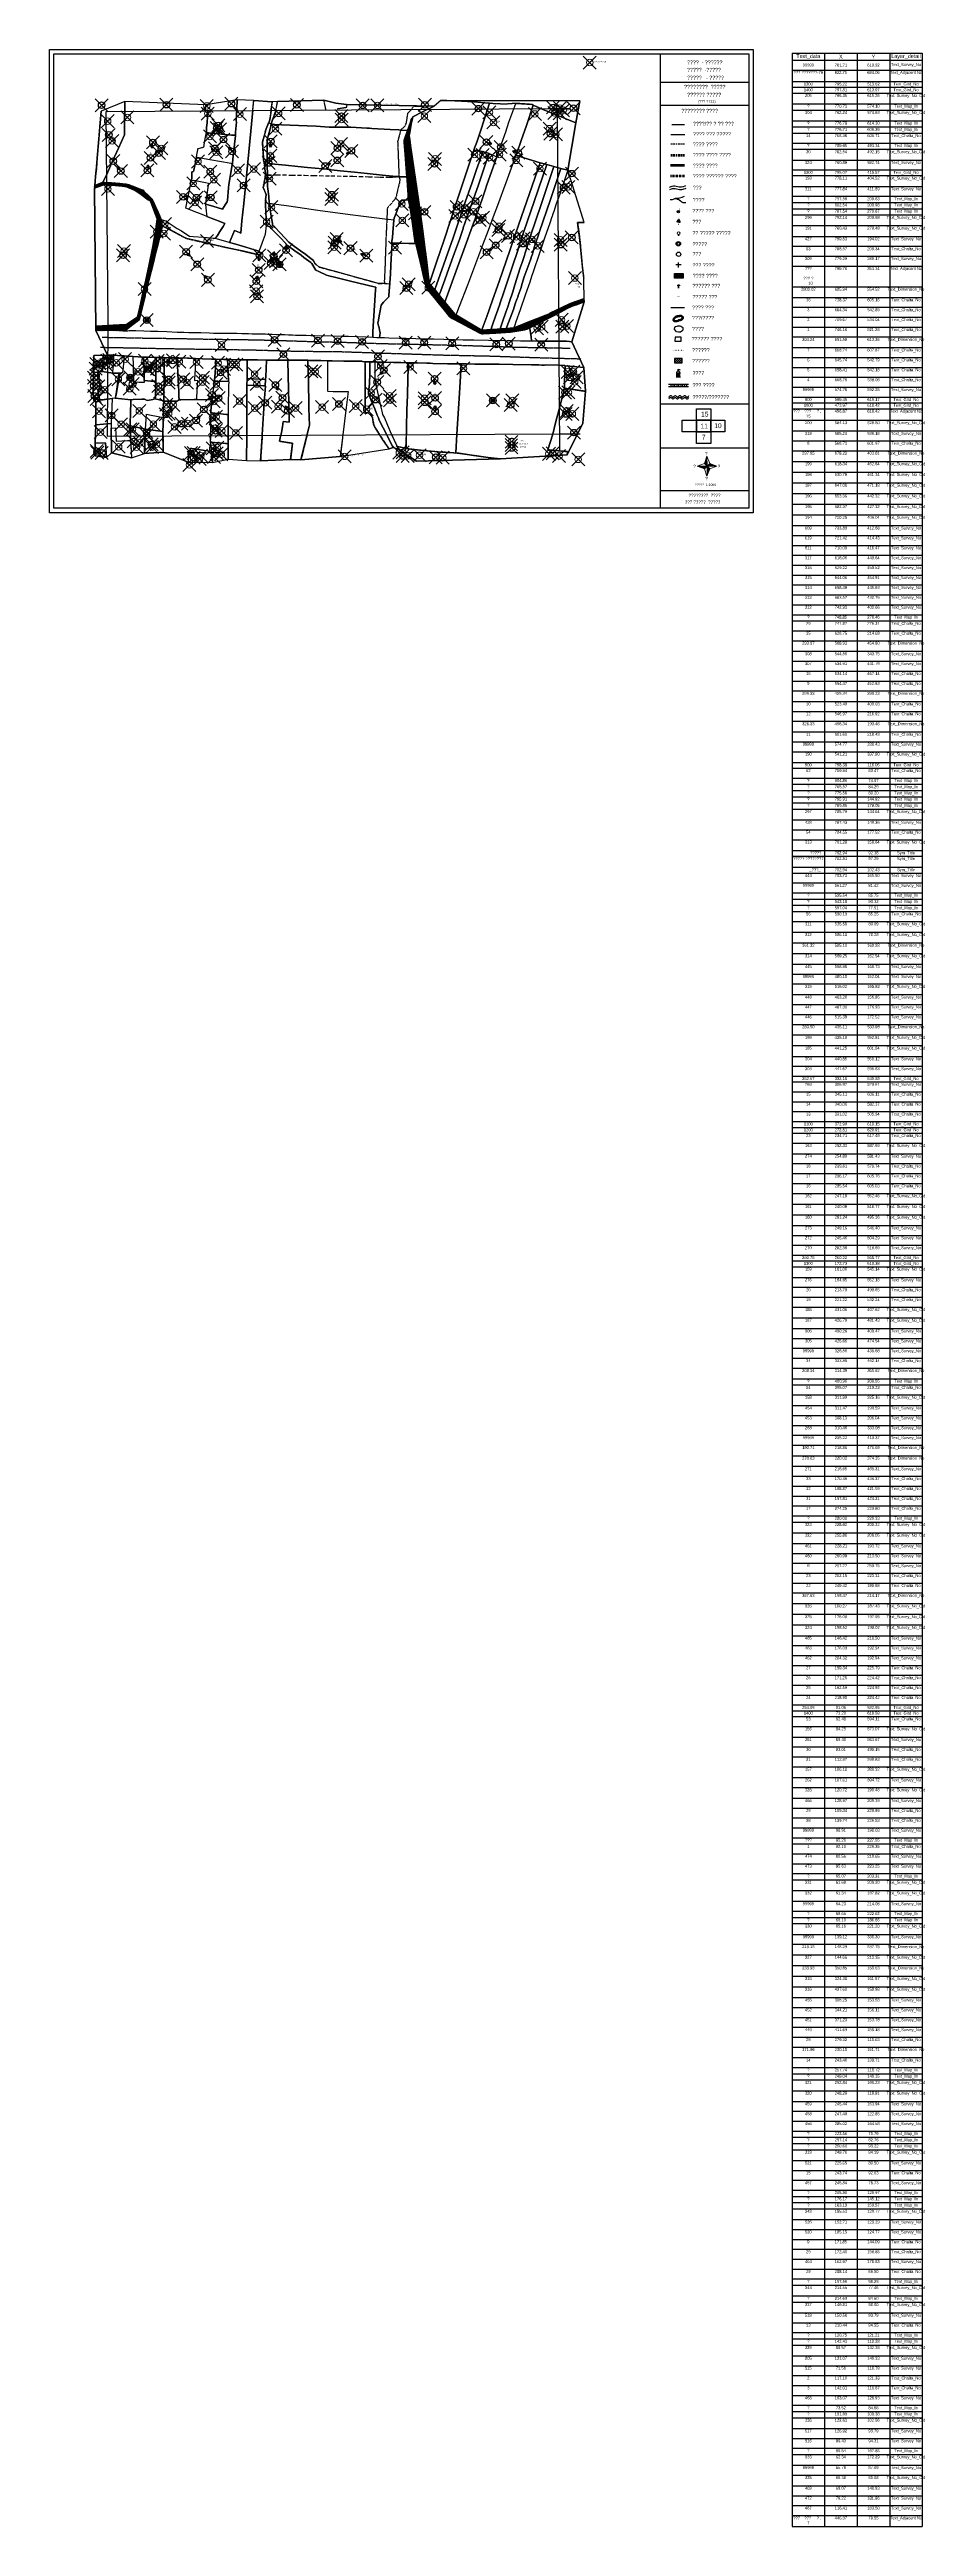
# Model space of a CAD drawing. Header units: millimetres. Extents: x -7 to 1337, y -3098 to 704.
import ezdxf

# ---------------------------------------------------------------- set-up
doc = ezdxf.new("R2010")
doc.units = ezdxf.units.MM
doc.header["$PDMODE"] = 35
doc.header["$PDSIZE"] = 10
for name, pattern in [('04b018', [5.49, 4.32, -0.54, 0.09, -0.54]), ('ACAD_ISO02W100', [15, 12, -3]), ('ACAD_ISO03W100', [30, 12, -18]), ('ACAD_ISO14W100', [24, 12, -3, 0, -3, 0, -3, 0, -3]), ('DASHED', [0.75, 0.5, -0.25]), ('DASHED2', [9.525, 6.35, -3.175]), ('DOT', [0.25, 0, -0.25])]:
    doc.linetypes.add(name, pattern=pattern)
for name, color, linetype in [('ACT_BEL_23', 7, 'Continuous'), ('Image', 7, 'Continuous'), ('Legend', 250, 'Continuous'), ('Line_Marking_Adusting_Sheet', 1, 'Continuous'), ('Line_Road', 250, 'ACAD_ISO02W100'), ('Poly_Builtup', 3, 'Continuous'), ('Sym_Electric_Pole', 250, 'Continuous'), ('Sym_F', 250, 'Continuous'), ('Sym_Hatch', 1, 'Continuous'), ('Sym_Seemachinh', 250, 'Continuous'), ('Sym_Shivchinh', 250, 'Continuous'), ('Sym_STONE', 250, 'Continuous'), ('Sym_Temple', 1, 'Continuous'), ('Sym_Tree', 92, 'Continuous'), ('Sym_Tree_1', 2, 'Continuous'), ('Text_Dimension_No', 1, 'Continuous'), ('Text_Gird_No', 1, 'Continuous'), ('Text_Survey_No_Old', 5, 'Continuous')]:
    doc.layers.add(name, color=color, linetype=linetype)
doc.layers.add('Line_Cancel', color=1, linetype='Continuous', true_color=0xff0000)
for name, color, linetype, lineweight in [('Line_Vahivat', 250, 'ACAD_ISO02W100', 25), ('Plane_Table_Station', 1, 'Continuous', 25), ('Poly_Off', 250, 'Continuous', 30), ('Poly_Survey_Bndry', 250, 'Continuous', 30), ('Sym_Direction', 1, 'Continuous', 0), ('Sym_Other', 56, 'Continuous', 30), ('Sym_Scale', 1, 'Continuous', 0), ('Sym_Title', 1, 'ACAD_ISO02W100', 25), ('Sym_Well', 5, 'Continuous', 25), ('Text_Adjacent_No', 250, 'Continuous', 0), ('Text_Map_In', 250, 'Continuous', 0), ('Text_Survey_No', 250, 'Continuous', 0)]:
    doc.layers.add(name, color=color, linetype=linetype, lineweight=lineweight)
doc.layers.add('Text_Chalta_No', color=5, linetype='Continuous', lineweight=0, true_color=0x0000ff)
doc.styles.add('Fence', font='txt.shx')
doc.styles.add('MtXpl_Mangal', font='mangal.ttf')
doc.styles.add('MtXpl_Mangal1', font='', dxfattribs={"height": 0.2})
doc.styles.add('MtXpl_Sakal_Marathi', font='Sakal Marathi_N_Ship.TTF')
doc.styles.get("Standard").update_dxf_attribs({"font": 'Sakal Marathi_N_Ship.TTF'})
doc.styles.get('MtXpl_Mangal1').set_extended_font_data('Mangal')
doc.linetypes.add('FENCE', pattern='A,2,-0.252673,["X",Fence,S=0.75,R=0,X=0,Y=-0.373672],-0.747327', length=3)
doc.dimstyles.get("Standard").update_dxf_attribs({"dimtxt": 0.18, "dimasz": 0.18, "dimexe": 0.18, "dimexo": 0.0625, "dimgap": 0.09, "dimtad": 0, "dimtih": 1, "dimtoh": 1, "dimdec": 4, "dimzin": 0, "dimdsep": 46, "dimtxsty": 'Standard', "dimcen": 0.09, "dimadec": 0, "dimazin": 0, "dimtfac": 1, "dimtdec": 4, "dimtofl": 0, "dimtmove": 0, "dimatfit": 3, "dimfxl": 1, "dimtolj": 1, "dimtzin": 0, "dimarcsym": 0})
picture_1 = doc.add_image_def('image1.jpg', size_in_pixel=(14662, 10981))

# ---------------------------------------------------------------- blocks, each defined once
blk = doc.blocks.new('north')
at = {"layer": 'Sym_Direction'}
for points in [[(-7.6, 0), (-2, -2), (0, 0)], [(-0.1, 7.5), (-2, 2), (0, 0)], [(7.3, 0), (7.4, 0), (2, 2), (0, 0)], [(0, -7.3), (2, -2), (0, 0)]]:
    blk.add_hatch(color=256, dxfattribs=at).paths.add_polyline_path(points)
for p, q in [((-2, 2), (2, -2)), ((-2, -2), (2, 2))]:
    blk.add_line(p, q, dxfattribs=at)
for points in [[(-7.6, 0), (-2, 2)], [(-7.6, 0), (-2, -2)], [(0, 0), (-7.6, 0)], [(-0.1, 7.5), (-2, 2)], [(-0.1, 7.5), (2, 2)], [(0, 0), (-0.1, 7.5)], [(0, 0), (7.3, 0)], [(0, 0), (0, -7.3)], [(2, -2), (7.4, 0), (2, 2)], [(7.4, 0), (2, -2)], [(-0.1, -7.5), (-2, -2)], [(-0.1, -7.5), (2, -2)]]:
    blk.add_lwpolyline(points, dxfattribs=at)
for s, p in [('प', (-10.5, -1.5)), ('उ', (-1.6, 8.2)), ('पू', (8, -1.5)), ('द', (-1.4, -10.7))]:
    blk.add_text(s, height=2.5, dxfattribs=at).set_placement(p)
blk = doc.blocks.new('Electric_Pole')
at = {"layer": 'Sym_Electric_Pole'}
for points, const_width in [([(-0.7, 2.2), (-0.7, 2.7)], 0.1), ([(-0.7, 2.2), (-0.7, 2.7)], 0.064), ([(-0.8, 2.2), (0.8, 2.2)], 0.1), ([(0, 2.2), (0, 2.7)], 0.1), ([(0, 2.2), (0, 2.7)], 0.064), ([(0, 2.2), (0, 0)], 0.1), ([(0.7, 2.2), (0.7, 2.7)], 0.1)]:
    blk.add_lwpolyline(points, dxfattribs=dict(at, const_width=const_width))
blk = doc.blocks.new('F')
at = {"layer": 'Sym_F'}
h = blk.add_hatch(color=256, dxfattribs=at)
h.paths.add_polyline_path([(-1, 0, 1), (1, 0, 1)])
h.paths.add_polyline_path([(0.7, 0, -1), (-0.7, 0, -1)], flags=16)
for radius in [1, 0.688]:
    blk.add_circle((0, 0), radius, dxfattribs=at)
at = {"layer": 'Sym_F', "linetype": 'Continuous'}
blk.add_text('F', height=1.8, dxfattribs=at).set_placement((0.8, 1.2, 1058.4))
blk = doc.blocks.new('Tree')
at = {"layer": 'Sym_Tree'}
for p, q in [((-0.2, 0), (0.1, 0)), ((0.1, 3), (0, 3))]:
    blk.add_line(p, q, dxfattribs=at)
at = {"layer": 'Sym_Tree', "color": 82, "const_width": 0.8}
for points in [[(-0.4, 1.7), (-0.3, 1.5)], [(-0.2, 1.7), (-0.1, 1.5)], [(-0.1, 1.5), (-0.1, 2.6)], [(-0.1, 1.5), (-0.1, 2.6)], [(0.1, 1.6), (0.1, 2.8)], [(0.2, 1.4), (0.2, 2.6)], [(0.4, 1.7), (0.6, 1.5)], [(0.6, 1.6), (0.4, 1.5)]]:
    blk.add_lwpolyline(points, dxfattribs=at)
at = {"layer": 'Sym_Tree', "color": 34}
blk.add_lwpolyline([(0, 0, 0.48, 0.16, 0), (0, 0.3, 0.16, 0.16, 0), (0, 1.5, 0.16, 0.16, 0)], format="xyseb", dxfattribs=at)
at = {"layer": 'Sym_Tree', "color": 82}
blk.add_open_spline([(-0.1, 1.4), (-0.2, 1.4), (-0.3, 1.2), (-0.5, 1.2), (-0.6, 1.2), (-0.8, 1.4), (-1, 1.5), (-0.9, 1.8), (-0.9, 2.1), (-0.6, 2.2), (-0.6, 2.6), (-0.4, 2.8), (-0.2, 3), (0, 3), (0, 3)], degree=3, knots=[0, 0, 0, 0, 0.357151, 0.545743, 0.741494, 0.970117, 1.319935, 1.641608, 1.935314, 2.250626, 2.755061, 3.137005, 3.457298, 3.618487, 3.618487, 3.618487, 3.618487], dxfattribs=at)
blk.add_spline([(0.1, 1.4), (0.3, 1.2), (0.4, 1.2), (0.6, 1.2), (0.8, 1.3), (1, 1.4), (1, 1.7), (0.9, 1.9), (0.8, 2.1), (0.7, 2.5), (0.5, 2.8), (0.3, 3), (0.1, 3)], degree=3, dxfattribs=at)
for points in [[(-0.7, 2.1), (-0.8, 2.1), (-0.8, 2.1), (-0.9, 2)], [(-0.8, 2), (-0.8, 2), (-0.9, 2), (-0.8, 2.1)], [(-0.9, 2), (-0.8, 2.1), (-0.8, 1.9), (-0.8, 2)], [(-0.9, 1.9), (-0.9, 1.9), (-0.8, 1.8), (-0.7, 2)], [(-0.8, 2), (-0.8, 1.8), (-0.9, 1.9), (-0.8, 1.8)], [(-0.8, 2), (-0.8, 2), (-0.9, 2), (-0.9, 1.9)], [(-0.8, 1.9), (-0.8, 2), (-0.9, 1.9)], [(-0.9, 1.9), (-0.9, 1.9), (-0.8, 2), (-0.9, 1.9)], [(-0.9, 1.9), (-0.9, 1.9), (-0.9, 1.9), (-0.9, 2)], [(-0.9, 1.9), (-0.9, 2), (-0.9, 2)], [(-0.9, 2), (-0.9, 2), (-0.8, 2)], [(-0.8, 2), (-0.8, 2), (-0.8, 2), (-0.9, 1.9)], [(-0.8, 2), (-0.9, 1.9), (-0.9, 1.6), (-0.6, 1.6)], [(-0.9, 1.9), (-0.9, 1.9), (-0.9, 1.7)], [(-0.9, 1.7), (-0.9, 1.6), (-0.9, 1.9), (-0.9, 1.7)], [(-0.9, 1.9), (-0.9, 1.9), (-0.6, 1.6), (-0.6, 1.7)], [(-0.8, 1.8), (-0.8, 1.8), (-0.9, 1.9), (-0.7, 1.9)], [(-0.9, 1.9), (-0.9, 1.9), (-0.9, 1.8), (-0.8, 1.8)], [(-0.9, 1.8), (-0.8, 1.8), (-0.9, 1.8), (-0.8, 1.9)], [(-0.9, 1.8), (-0.8, 1.9), (-0.9, 1.4), (-0.8, 1.4)], [(-0.9, 1.7), (-0.9, 1.7), (-0.9, 1.7), (-0.9, 1.6)], [(-0.9, 1.6), (-0.6, 1.6), (-0.6, 1.2), (-0.7, 1.3)], [(-0.9, 1.5), (-0.9, 1.5), (-0.9, 1.6), (-0.7, 1.3)], [(-0.9, 1.6), (-0.7, 1.3), (-0.7, 1.3), (-0.8, 1.3)], [(-0.7, 1.4), (-0.8, 1.3), (-0.9, 1.6), (-0.7, 1.4)], [(-0.9, 1.6), (-0.7, 1.4), (-0.7, 1.4), (-0.9, 1.5)], [(-0.9, 1.4), (-0.9, 1.5), (-0.9, 1.5), (-0.9, 1.6)], [(-0.7, 1.4), (-0.9, 1.5), (-0.9, 1.4), (-0.9, 1.5)], [(-0.9, 1.4), (-0.8, 1.4), (-0.7, 1.3), (-0.8, 1.3)], [(-0.5, 2.2), (-0.5, 1.6), (-0.8, 1.8), (-0.6, 2)], [(-0.8, 2.1), (-0.8, 2.1), (-0.7, 2.2)], [(-0.5, 1.6), (-0.8, 1.8), (-0.7, 2.1), (-0.6, 2.1)], [(-0.7, 2.1), (-0.7, 2.1), (-0.7, 2.1), (-0.8, 2.1)], [(-0.7, 2), (-0.8, 2), (-0.8, 2), (-0.5, 2.1)], [(-0.8, 2.1), (-0.8, 2.1), (-0.8, 2.1)], [(-0.8, 2.1), (-0.8, 2.1), (-0.8, 2.1), (-0.7, 2.1)], [(-0.8, 2.1), (-0.7, 2.1), (-0.7, 2.1), (-0.8, 2.1)], [(-0.7, 2), (-0.7, 2.1), (-0.8, 2), (-0.8, 1.8)], [(-0.7, 2.1), (-0.7, 2), (-0.8, 2), (-0.7, 2.1)], [(-0.8, 2), (-0.7, 2.1), (-0.7, 2), (-0.8, 2)], [(-0.7, 2), (-0.8, 2), (-0.7, 2), (-0.7, 2.1)], [(-0.7, 2), (-0.7, 2.1), (-0.8, 2), (-0.7, 2.1)], [(-0.8, 1.8), (-0.6, 2), (-0.7, 1.7), (-0.7, 1.5)], [(-0.8, 2), (-0.8, 2), (-0.7, 2), (-0.8, 2)], [(-0.7, 2), (-0.7, 1.9), (-0.8, 1.8), (-0.7, 1.9)], [(-0.7, 1.9), (-0.7, 1.9), (-0.7, 1.9), (-0.8, 2)], [(-0.7, 1.9), (-0.8, 2), (-0.7, 1.9), (-0.8, 1.8)], [(-0.8, 2), (-0.8, 2), (-0.8, 2)], [(-0.5, 1.6), (-0.7, 1.7), (-0.5, 1.6), (-0.8, 1.8)], [(-0.6, 1.6), (-0.6, 1.7), (-0.5, 1.8), (-0.8, 1.8)], [(-0.5, 1.8), (-0.8, 1.8), (-0.8, 1.8)], [(-0.8, 1.8), (-0.8, 1.8), (-0.8, 1.7), (-0.8, 1.8)], [(-0.8, 1.7), (-0.8, 1.8), (-0.6, 1.7), (-0.8, 1.8)], [(-0.6, 1.7), (-0.8, 1.8), (-0.8, 1.8), (-0.6, 1.7)], [(-0.8, 1.8), (-0.6, 1.7), (-0.8, 1.8), (-0.7, 1.8)], [(-0.8, 1.8), (-0.7, 1.8), (-0.8, 1.8)], [(-0.8, 1.8), (-0.8, 1.8), (-0.6, 1.8), (-0.7, 1.7)], [(-0.6, 1.8), (-0.7, 1.7), (-0.8, 1.8), (-0.7, 1.8)], [(-0.7, 1.3), (-0.8, 1.3), (-0.7, 1.4), (-0.8, 1.3)], [(-0.7, 1.4), (-0.8, 1.3), (-0.7, 1.4), (-0.8, 1.3)], [(-0.7, 1.3), (-0.8, 1.3), (-0.8, 1.3), (-0.7, 1.4)], [(-0.8, 1.3), (-0.7, 1.4), (-0.8, 1.4), (-0.8, 1.3)], [(-0.8, 1.4), (-0.8, 1.3), (-0.8, 1.3), (-0.7, 1.3)], [(-0.8, 1.3), (-0.7, 1.3), (-0.7, 1.3), (-0.7, 1.4)], [(-0.7, 1.3), (-0.7, 1.4), (-0.8, 1.4), (-0.7, 1.4)], [(-0.7, 1.3), (-0.8, 1.3), (-0.8, 1.3), (-0.7, 1.4)], [(-0.8, 1.3), (-0.7, 1.4), (-0.6, 1.2), (-0.5, 1.2)], [(-0.7, 1.3), (-0.7, 1.3), (-0.7, 1.3), (-0.8, 1.3)], [(-0.6, 2.3), (-0.6, 2.3), (-0.7, 2.2), (-0.6, 2.2)], [(-0.7, 2.1), (-0.6, 2.1), (-0.6, 2.2), (-0.6, 2.1)], [(-0.6, 2.2), (-0.6, 2.2), (-0.7, 2.1)], [(-0.7, 2.1), (-0.7, 2.1), (-0.7, 2.2), (-0.6, 2.2)], [(-0.7, 2.1), (-0.7, 2.1), (-0.7, 2.1), (-0.6, 2.2)], [(-0.6, 2.1), (-0.6, 2.2), (-0.7, 2.1), (-0.6, 2.1)], [(-0.7, 2.1), (-0.6, 2.1), (-0.6, 2.2), (-0.7, 2.1)], [(-0.6, 2.2), (-0.7, 2.1), (-0.6, 2.1), (-0.6, 2.2)], [(-0.7, 2.1), (-0.7, 2.1), (-0.7, 2.1)], [(-0.7, 2.1), (-0.7, 2.1), (-0.7, 2.1)], [(-0.7, 1.9), (-0.6, 1.9), (-0.6, 2), (-0.6, 2.1)], [(-0.6, 2.1), (-0.6, 2), (-0.7, 2), (-0.7, 2.1)], [(-0.7, 2), (-0.7, 2), (-0.7, 2.1), (-0.7, 2)], [(-0.7, 2), (-0.7, 2), (-0.6, 2), (-0.6, 1.9)], [(-0.7, 2), (-0.7, 2), (-0.7, 2), (-0.7, 1.9)], [(-0.7, 2), (-0.7, 1.9), (-0.7, 2), (-0.7, 1.9)], [(-0.6, 1.9), (-0.6, 1.9), (-0.7, 1.9), (-0.6, 1.9)], [(-0.7, 1.7), (-0.7, 1.5), (-0.7, 1.5), (-0.5, 1.5)], [(-0.7, 1.5), (-0.5, 1.5), (-0.5, 1.6), (-0.7, 1.7)], [(-0.2, 1.3), (-0.1, 1.4), (-0.5, 1.6), (-0.7, 1.3)], [(-0.5, 1.6), (-0.7, 1.3), (-0.3, 1.4), (-0.5, 1.2)], [(-0.7, 1.3), (-0.7, 1.3), (-0.7, 1.3), (-0.6, 1.3)], [(-0.4, 2.7), (-0.5, 2.6), (-0.6, 2.5), (-0.6, 2.4)], [(-0.4, 2.5), (-0.5, 2.6), (-0.5, 2.5), (-0.6, 2.4)], [(-0.5, 2.5), (-0.5, 2.6), (-0.6, 2.5), (-0.5, 2.5)], [(-0.6, 2.5), (-0.6, 2.4), (-0.4, 2.4), (-0.4, 2.5)], [(-0.5, 2.5), (-0.5, 2.5), (-0.6, 2.5), (-0.5, 2.5)], [(-0.6, 2.4), (-0.6, 2.4), (-0.6, 2.4), (-0.5, 2.5)], [(-0.6, 2.4), (-0.6, 2.4), (-0.6, 2.5), (-0.5, 2.5)], [(-0.6, 2.5), (-0.5, 2.5), (-0.5, 2.5), (-0.6, 2.5)], [(-0.6, 2.2), (-0.3, 2.2), (-0.5, 2.5), (-0.4, 2.3)], [(-0.5, 2.5), (-0.4, 2.3), (-0.3, 2.2), (-0.6, 2.2)], [(-0.6, 2.2), (-0.6, 2.2), (-0.6, 2.4), (-0.6, 2.3)], [(-0.6, 2.4), (-0.6, 2.3), (-0.6, 2.3), (-0.6, 2.4)], [(-0.6, 2.3), (-0.6, 2.4), (-0.6, 2.3), (-0.6, 2.2)], [(-0.3, 2.4), (-0.3, 2.2), (-0.6, 2.2), (-0.3, 2.2)], [(-0.6, 2.2), (-0.6, 2.2), (-0.4, 2.2), (-0.2, 2.2)], [(-0.6, 2.2), (-0.6, 2.1), (-0.6, 2), (-0.6, 2.1)], [(-0.6, 2), (-0.6, 2.1), (-0.6, 2.2)], [(-0.6, 2.2), (-0.6, 2.2), (-0.6, 2.2)], [(-0.6, 2.2), (-0.6, 2.2), (-0.6, 2.1), (-0.6, 2.2)], [(-0.3, 2.2), (-0.6, 2.2), (-0.4, 2.2)], [(-0.5, 2.2), (-0.3, 2.1), (-0.5, 2.2), (-0.6, 2.2)], [(-0.6, 2), (-0.6, 2), (-0.6, 2), (-0.6, 2.1)], [(-0.6, 2.1), (-0.6, 2.1), (-0.6, 2.1), (-0.6, 2)], [(-0.6, 2), (-0.6, 1.9), (-0.5, 1.6), (-0.6, 1.6)], [(-0.5, 1.6), (-0.6, 1.6), (-0.6, 1.8), (-0.6, 1.9)], [(-0.6, 1.2), (-0.5, 1.2), (-0.4, 1.2), (-0.3, 1.2)], [(-0.5, 1.2), (-0.5, 1.2), (-0.6, 1.2), (-0.5, 1.2)], [(0, 3), (-0.3, 2.8), (-0.4, 2.7), (-0.5, 2.6)], [(-0.5, 2.6), (-0.5, 2.6), (-0.4, 2.8), (-0.3, 2.8)], [(-0.4, 2.4), (-0.4, 2.5), (-0.4, 2.5), (-0.5, 2.7)], [(-0.4, 2.5), (-0.5, 2.7), (-0.5, 2.6), (-0.5, 2.5)], [(-0.4, 2.7), (-0.4, 2.7), (-0.5, 2.7), (-0.4, 2.7)], [(-0.5, 2.6), (-0.5, 2.5), (-0.5, 2.5), (-0.4, 2.5)], [(-0.5, 2.5), (-0.4, 2.5), (-0.4, 2.5), (-0.5, 2.6)], [(-0.5, 2.5), (-0.5, 2.5), (-0.5, 2.5), (-0.5, 2.6)], [(-0.5, 2.6), (-0.5, 2.6), (-0.5, 2.5), (-0.5, 2.6)], [(-0.3, 2.4), (-0.1, 2.4), (-0.3, 2.4), (-0.5, 2.5)], [(-0.3, 2.4), (-0.5, 2.5), (-0.3, 2.4), (-0.3, 2.2)], [(-0.3, 2.1), (-0.3, 2.2), (-0.5, 2.2), (-0.3, 2.1)], [(-0.3, 1.4), (-0.5, 1.2), (-0.2, 1.3), (-0.3, 1.4)], [(-0.2, 1.3), (-0.3, 1.4), (-0.3, 1.3), (-0.5, 1.2)], [(-0.3, 1.3), (-0.5, 1.2), (-0.3, 1.2), (-0.4, 1.2)], [(-0.5, 1.2), (-0.5, 1.2), (-0.3, 1.2), (-0.3, 1.3)], [(-0.5, 1.2), (-0.5, 1.2), (-0.3, 1.2), (-0.3, 1.3)], [(-0.4, 2.7), (-0.4, 2.7), (0, 3), (-0.1, 3)], [(-0.3, 2.8), (-0.2, 2.9), (-0.3, 2.8), (-0.4, 2.8)], [(-0.4, 2.6), (-0.3, 2.6), (-0.3, 2.8), (0.1, 2.9)], [(-0.3, 2.8), (0.1, 2.9), (-0.3, 2.8), (-0.4, 2.8)], [(-0.4, 2.8), (-0.3, 2.8), (-0.4, 2.7), (-0.4, 2.8)], [(-0.3, 2.8), (-0.4, 2.8), (-0.4, 2.7), (-0.3, 2.8)], [(-0.4, 2.5), (-0.4, 2.7), (-0.4, 2.7), (-0.3, 2.8)], [(-0.4, 2.7), (-0.3, 2.8), (-0.3, 2.6), (-0.4, 2.7)], [(-0.3, 2.6), (-0.4, 2.7), (-0.4, 2.6), (-0.3, 2.6)], [(-0.4, 2.7), (-0.4, 2.7), (-0.1, 2.5), (0.1, 2.5)], [(-0.4, 2.2), (-0.2, 2.2), (0, 2.3), (0.1, 2.5)], [(-0.4, 2.2), (-0.4, 2.2), (-0.3, 2.1), (-0.3, 2.2)], [(-0.4, 1.2), (-0.3, 1.2), (-0.2, 1.3), (-0.1, 1.4)], [(-0.3, 1.2), (-0.3, 1.3), (-0.3, 1.3), (-0.4, 1.2)], [(-0.3, 1.2), (-0.3, 1.2), (-0.4, 1.2), (-0.3, 1.2)], [(0.2, 3), (-0.1, 2.8), (-0.3, 2.8), (0, 3)], [(-0.3, 2.8), (0, 3), (0.1, 3), (0, 2.9)], [(-0.2, 2.9), (-0.2, 3), (-0.2, 2.9), (-0.3, 2.8)], [(-0.2, 2.9), (-0.2, 2.9), (-0.3, 2.8), (-0.2, 2.9)], [(-0.1, 2.5), (0.1, 2.5), (-0.3, 2.4), (-0.1, 2.4)], [(0.3, 1.8), (-0.2, 1.8), (-0.3, 2.2), (-0.3, 1.6)], [(-0.3, 1.2), (-0.3, 1.3), (-0.2, 1.3), (-0.3, 1.3)], [(-0.2, 1.3), (-0.3, 1.3), (-0.2, 1.3), (-0.3, 1.3)], [(-0.2, 1.3), (-0.3, 1.3), (-0.3, 1.2)], [(-0.3, 1.3), (-0.3, 1.3), (-0.3, 1.2), (-0.3, 1.3)], [(-0.3, 1.2), (-0.3, 1.2), (-0.3, 1.2)], [(0, 3), (-0.1, 3), (-0.2, 3), (-0.2, 2.9)], [(-0.1, 3), (-0.1, 3), (-0.2, 3), (-0.1, 3)], [(-0.1, 3), (-0.1, 3), (-0.2, 3), (-0.2, 2.9)], [(-0.1, 3), (-0.1, 3), (-0.1, 3), (-0.2, 2.9)], [(-0.2, 2.9), (-0.2, 2.9), (-0.2, 2.9), (-0.2, 3)], [(-0.2, 2.7), (-0.1, 2.8), (0.2, 3), (0.3, 2.6)], [(-0.1, 2.8), (-0.1, 2.8), (-0.2, 2.7), (-0.1, 2.8)], [(0.3, 2.6), (-0.1, 2.6), (-0.2, 2.5), (-0.2, 2.7)], [(-0.1, 2.4), (-0.1, 2.4), (0.3, 1.8), (-0.2, 1.8)], [(0, 3), (0.1, 3), (0.2, 3), (-0.1, 2.8)], [(-0.1, 3), (-0.1, 3), (-0.1, 3)], [(0.2, 3), (0.3, 2.6), (-0.1, 2.6), (-0.1, 2.8)], [(-0.1, 2.8), (-0.1, 2.8), (-0.1, 2.8)], [(-0.1, 2.6), (-0.1, 2.8), (0.3, 2.6), (-0.1, 2.6)], [(0.2, 2.3), (0.3, 2.5), (0.3, 2.6), (-0.1, 2.6)], [(0.1, 3), (0, 2.9), (0, 2.9), (0, 3)], [(0, 2.9), (0, 2.9), (0, 2.9), (0, 3)], [(0, 3), (0, 3), (0.1, 3), (0, 3)], [(0.1, 3), (0, 3), (0.1, 3), (0.2, 3)], [(0.4, 2.3), (0.4, 2.4), (0, 1.8), (0.5, 1.8)], [(0, 1.8), (0.5, 1.8), (0.6, 2.1), (0.5, 1.6)], [(0.1, 3), (0.2, 3), (0.3, 2.9), (0.3, 3)], [(0.1, 2.9), (0.1, 3), (0.2, 2.9), (0.1, 3)], [(0.2, 2.9), (0.1, 3), (0.1, 3), (0.1, 2.9)], [(0.6, 2.7), (0.5, 2.8), (0.2, 3), (0.1, 2.6)], [(0.2, 3), (0.1, 2.6), (0.4, 2.6), (0.4, 2.8)], [(0.6, 2.6), (0.4, 2.6), (0.4, 2.8), (0.1, 3)], [(0.4, 2.8), (0.1, 3), (0.4, 2.8), (0.5, 2.7)], [(0.1, 2.9), (0.1, 2.9), (0.1, 2.9)], [(0.4, 2.6), (0.4, 2.8), (0.1, 2.6), (0.4, 2.6)], [(0.1, 2.3), (0.1, 2.5), (0.1, 2.6), (0.4, 2.6)], [(0.1, 2.6), (0.4, 2.6), (0.4, 2.4), (0.4, 2.3)], [(0.1, 2.6), (0.4, 2.6), (0.5, 2.5), (0.6, 2.6)], [(0.6, 2.6), (0.6, 2.6), (0.2, 2.5), (0.1, 2.5)], [(0.5, 2.1), (0.3, 2.1), (0.1, 2.3), (0.1, 2.5)], [(0.2, 2.5), (0.1, 2.5), (0.4, 2.4), (0.2, 2.4)], [(0.2, 1.3), (0.1, 1.4), (0.5, 1.6), (0.6, 1.2)], [(0.4, 1.2), (0.3, 1.2), (0.2, 1.3), (0.1, 1.4)], [(0.1, 1.4), (0.1, 1.4), (0.2, 1.4), (0.1, 1.4)], [(0.1, 1.2), (0.1, 1.2), (0.1, 1.2)], [(0.2, 3), (0.5, 2.8), (0.6, 2.7), (0.7, 2.5)], [(0.6, 2.6), (0.6, 2.7), (0.2, 3), (0.3, 3)], [(0.4, 2.4), (0.2, 2.4), (0.4, 2.3), (0.6, 2.4)], [(0.3, 2.1), (0.3, 2.1), (0.2, 2), (0.2, 2.1)], [(0.3, 1.4), (0.5, 1.2), (0.2, 1.3), (0.3, 1.4)], [(0.2, 1.3), (0.3, 1.4), (0.3, 1.2), (0.5, 1.2)], [(0.3, 1.2), (0.3, 1.2), (0.2, 1.3), (0.3, 1.2)], [(0.2, 1.3), (0.3, 1.2), (0.2, 1.3), (0.3, 1.2)], [(0.2, 1.3), (0.3, 1.2), (0.3, 1.2)], [(0.4, 2.9), (0.4, 2.9), (0.3, 2.9), (0.3, 3)], [(0.3, 2.9), (0.3, 2.9), (0.3, 3), (0.4, 2.9)], [(0.7, 2.1), (0.7, 2.1), (0.5, 2.1), (0.3, 2.1)], [(0.5, 1.6), (0.6, 1.2), (0.3, 1.4), (0.5, 1.2)], [(0.6, 1.2), (0.5, 1.2), (0.4, 1.2), (0.3, 1.2)], [(0.3, 1.2), (0.3, 1.2), (0.3, 1.2), (0.4, 1.2)], [(0.3, 1.2), (0.4, 1.2), (0.4, 1.2), (0.5, 1.2)], [(0.4, 2.9), (0.4, 2.9), (0.4, 2.9), (0.5, 2.8)], [(0.4, 2.9), (0.4, 2.9), (0.5, 2.8), (0.4, 2.9)], [(0.5, 2.8), (0.4, 2.9), (0.5, 2.8), (0.5, 2.7)], [(0.5, 2.5), (0.6, 2.6), (0.6, 2.7), (0.4, 2.8)], [(0.6, 2.7), (0.4, 2.8), (0.4, 2.6), (0.6, 2.6)], [(0.4, 2.8), (0.5, 2.7), (0.6, 2.7), (0.5, 2.6)], [(0.6, 2.7), (0.5, 2.6), (0.5, 2.8), (0.4, 2.8)], [(0.5, 2.8), (0.4, 2.8), (0.6, 2.6), (0.6, 2.7)], [(0.4, 2.6), (0.6, 2.6), (0.6, 2.6), (0.4, 2.6)], [(0.4, 2.4), (0.4, 2.3), (0.4, 2.3), (0.4, 2.4)], [(0.4, 2.3), (0.6, 2.4), (0.4, 2.3), (0.4, 2.2)], [(0.7, 2.1), (0.4, 2.2), (0.6, 2.4), (0.5, 2.2)], [(0.6, 2.4), (0.5, 2.2), (0.4, 2.2), (0.7, 2.1)], [(0.4, 2.3), (0.4, 2.2), (0.7, 2.1), (0.4, 2.2)], [(0.4, 2.2), (0.7, 2.1), (0.5, 2.1)], [(0.4, 2), (0.4, 2.1), (0.6, 2.1), (0.4, 2)], [(0.6, 2.1), (0.4, 2), (0.6, 2.1), (0.7, 2.1)], [(0.7, 1.3), (0.6, 1.3), (0.4, 1.2), (0.6, 1.3)], [(0.6, 1.3), (0.6, 1.3), (0.6, 1.3), (0.4, 1.2)], [(0.6, 1.3), (0.4, 1.2), (0.5, 1.2), (0.5, 1.3)], [(0.6, 1.3), (0.5, 1.3), (0.4, 1.2), (0.5, 1.2)], [(0.5, 1.2), (0.5, 1.2), (0.4, 1.2), (0.6, 1.3)], [(0.4, 1.2), (0.6, 1.3), (0.6, 1.3), (0.5, 1.3)], [(0.5, 1.2), (0.5, 1.2), (0.5, 1.2), (0.4, 1.2)], [(0.4, 1.2), (0.5, 1.2), (0.6, 1.2), (0.5, 1.2)], [(0.6, 2.5), (0.7, 2.5), (0.6, 2.7), (0.5, 2.8)], [(0.5, 2.8), (0.5, 2.7), (0.6, 2.7), (0.5, 2.8)], [(0.6, 2.4), (0.5, 2.5), (0.5, 2.5), (0.6, 2.6)], [(0.5, 2.5), (0.6, 2.6), (0.7, 2.5), (0.7, 2.4)], [(0.7, 2.4), (0.7, 2.3), (0.6, 2.4), (0.5, 2.5)], [(0.7, 2.5), (0.7, 2.4), (0.6, 2.4), (0.5, 2.5)], [(0.6, 2.4), (0.5, 2.5), (0.5, 2.5), (0.7, 2.5)], [(0.5, 2.5), (0.7, 2.5), (0.6, 2.4), (0.7, 2.3)], [(0.6, 2.1), (0.5, 1.6), (0.8, 1.7), (0.7, 2)], [(0.5, 1.6), (0.8, 1.7), (0.8, 2), (0.7, 2)], [(0.7, 1.9), (0.7, 1.9), (0.5, 1.6), (0.6, 1.6)], [(0.5, 1.6), (0.7, 1.6), (0.5, 1.6), (0.8, 1.7)], [(0.7, 1.6), (0.7, 1.5), (0.7, 1.5), (0.5, 1.5)], [(0.7, 1.5), (0.5, 1.5), (0.5, 1.6), (0.7, 1.6)], [(0.5, 1.3), (0.7, 1.4), (0.7, 1.3), (0.7, 1.4)], [(0.5, 1.2), (0.5, 1.3), (0.6, 1.3), (0.5, 1.3)], [(0.8, 1.3), (0.7, 1.3), (0.6, 1.2), (0.5, 1.2)], [(0.6, 2.7), (0.7, 2.5), (0.7, 2.4), (0.7, 2.3)], [(0.6, 2.6), (0.6, 2.6), (0.6, 2.6), (0.6, 2.7)], [(0.7, 2.4), (0.7, 2.3), (0.6, 2.5), (0.7, 2.5)], [(0.8, 1.9), (0.8, 2), (0.9, 1.9), (0.6, 2.1)], [(0.6, 2.1), (0.7, 2.1), (0.7, 1.9), (0.7, 2)], [(0.7, 1.9), (0.7, 1.8), (0.6, 1.9), (0.7, 1.9)], [(0.9, 1.9), (1, 1.8), (1, 1.5), (0.6, 1.5)], [(0.9, 1.8), (0.9, 1.8), (0.6, 1.5), (0.7, 1.6)], [(0.6, 1.5), (0.7, 1.6), (0.6, 1.8), (0.8, 1.7)], [(0.6, 1.8), (0.8, 1.7), (0.8, 1.7)], [(0.9, 1.4), (0.9, 1.4), (1, 1.5), (0.6, 1.2)], [(1, 1.5), (0.6, 1.2), (0.6, 1.2), (0.7, 1.3)], [(0.7, 2.5), (0.7, 2.5), (0.7, 2.4), (0.7, 2.5)], [(0.7, 2.5), (0.7, 2.5), (0.7, 2.4), (0.7, 2.5)], [(0.7, 2.4), (0.7, 2.5), (0.7, 2.3), (0.7, 2.4)], [(0.7, 2.4), (0.7, 2.4), (0.7, 2.5), (0.7, 2.4)], [(0.7, 2.5), (0.7, 2.4), (0.7, 2.4), (0.7, 2.3)], [(0.7, 2.2), (0.7, 2.1), (0.7, 2.3), (0.7, 2.2)], [(0.7, 2.3), (0.7, 2.2), (0.7, 2.2), (0.7, 2.3)], [(0.7, 2.2), (0.7, 2.3), (0.7, 2.2), (0.7, 2.1)], [(0.7, 2.1), (0.7, 2.1), (0.7, 2.1), (0.7, 2.2)], [(0.7, 2.1), (0.7, 2.2), (0.8, 2)], [(0.8, 2.1), (0.8, 2), (0.8, 2.1), (0.7, 2.2)], [(0.8, 2), (0.8, 2), (0.8, 2), (0.7, 2.2)], [(0.7, 2.1), (0.7, 2.1), (0.7, 2.1), (0.7, 2.2)], [(0.7, 2.2), (0.7, 2.2), (0.8, 2.1), (0.7, 2.2)], [(0.7, 2.2), (0.7, 2.2), (0.7, 2.2), (0.7, 2.1)], [(0.8, 2), (0.7, 2), (0.7, 2.1), (0.7, 2)], [(0.7, 2), (0.7, 2), (0.7, 2.1)], [(0.7, 2.1), (0.7, 2.1), (0.7, 2.1)], [(0.7, 2.1), (0.7, 2.1), (0.8, 2), (0.7, 2.1)], [(0.8, 2), (0.7, 2.1), (0.7, 2.1), (0.8, 2)], [(0.8, 1.7), (0.7, 2), (0.7, 1.6), (0.7, 1.5)], [(0.7, 2), (0.7, 2), (0.7, 1.9), (0.8, 1.9)], [(0.7, 2), (0.7, 2), (0.8, 1.9), (0.8, 2)], [(0.7, 1.8), (0.7, 1.8), (0.7, 1.9), (0.7, 1.8)], [(0.7, 1.9), (0.7, 1.8), (0.7, 1.9), (0.7, 1.8)], [(0.7, 1.8), (0.7, 1.8), (0.7, 1.8), (0.7, 1.9)], [(0.8, 1.9), (0.8, 1.9), (0.8, 1.9), (0.7, 1.8)], [(0.8, 1.9), (0.7, 1.8), (0.8, 1.7), (0.8, 1.8)], [(0.8, 1.6), (0.9, 1.8), (0.7, 1.6), (0.8, 1.7)], [(0.8, 1.7), (0.8, 1.7), (0.7, 1.8), (0.8, 1.7)], [(0.7, 1.6), (0.8, 1.7), (0.8, 1.7), (0.7, 1.6)], [(0.8, 1.7), (0.7, 1.6), (0.8, 1.7), (0.7, 1.7)], [(0.8, 1.7), (0.7, 1.7), (0.8, 1.7)], [(0.7, 1.3), (0.7, 1.3), (1, 1.5), (0.7, 1.3)], [(1, 1.5), (0.7, 1.3), (0.7, 1.3), (0.9, 1.4)], [(0.9, 2), (0.9, 2), (0.8, 2.1), (0.8, 2)], [(0.8, 2), (0.9, 2), (0.8, 2.1)], [(0.8, 2.1), (0.8, 2.1), (0.8, 2.1), (0.8, 2)], [(0.8, 2), (0.8, 2), (0.8, 2)], [(0.8, 2), (0.8, 2), (0.8, 2)], [(0.8, 2), (0.8, 2), (0.8, 2), (0.9, 2)], [(0.9, 1.9), (0.9, 1.9), (0.8, 1.9), (0.8, 2)], [(0.9, 2), (0.9, 2), (0.9, 2), (0.8, 2)], [(0.9, 2), (0.8, 2), (0.9, 2), (0.8, 2)], [(0.9, 2), (0.8, 2), (0.9, 2)], [(0.9, 2), (0.9, 2), (0.9, 2), (0.8, 2)], [(0.9, 2), (0.8, 2), (0.8, 2), (0.9, 2)], [(0.8, 2), (0.9, 2), (0.8, 2), (0.9, 2)], [(0.8, 1.9), (0.8, 2), (0.8, 2), (0.8, 1.7)], [(0.8, 2), (0.8, 1.7), (1, 1.8), (0.8, 1.7)], [(0.8, 1.9), (0.8, 1.9), (0.8, 2), (0.8, 1.9)], [(0.8, 1.9), (0.8, 1.9), (0.8, 1.9), (0.8, 2)], [(1, 1.8), (1, 1.8), (0.9, 1.8), (0.8, 1.9)], [(0.8, 1.9), (0.8, 1.9), (0.8, 1.9), (0.8, 1.7)], [(0.9, 1.7), (0.9, 1.8), (0.9, 1.3), (0.8, 1.3)], [(0.8, 1.7), (0.8, 1.7), (0.8, 1.6), (0.9, 1.8)], [(0.9, 1.7), (0.9, 1.7), (0.9, 1.8), (0.8, 1.8)], [(0.8, 1.7), (0.8, 1.7), (0.8, 1.7), (0.9, 1.7)], [(0.9, 1.9), (0.9, 1.9), (0.9, 1.8), (0.9, 1.9)], [(0.9, 1.9), (0.9, 1.9), (0.9, 1.9), (0.9, 1.8)], [(0.9, 1.9), (0.9, 1.9), (0.9, 1.9)], [(0.9, 1.8), (0.9, 1.9), (0.9, 1.8)], [(0.9, 1.8), (0.9, 1.8), (0.9, 1.9), (1, 1.8)], [(0.9, 1.9), (1, 1.8), (0.9, 1.8), (0.9, 1.9)], [(0.9, 1.8), (0.9, 1.9), (0.9, 1.8), (1, 1.8)], [(0.9, 1.8), (1, 1.8), (1, 1.8), (0.9, 1.9)], [(1, 1.8), (0.9, 1.9), (0.9, 1.9)], [(0.9, 1.9), (0.9, 1.9), (0.9, 1.9)], [(0.9, 1.9), (0.9, 1.9), (0.9, 1.9), (1, 1.8)], [(0.9, 1.7), (0.9, 1.7), (0.9, 1.7), (0.9, 1.8)], [(0.9, 1.4), (0.9, 1.4), (1, 1.8), (0.9, 1.8)], [(1, 1.8), (0.9, 1.8), (1, 1.6)], [(0.9, 1.3), (0.9, 1.4), (0.9, 1.4), (1, 1.5)], [(1, 1.6), (1, 1.5), (1, 1.8), (1, 1.6)], [(1, 1.6), (1, 1.6), (1, 1.6), (1, 1.5)]]:
    blk.add_solid(points, dxfattribs=at)
at = {"layer": 'Sym_Tree'}
for points in [[(0.3, 2.9), (0.3, 3), (0.4, 2.9), (0.3, 2.9)], [(0.4, 2.9), (0.3, 2.9), (0.3, 2.9), (0.3, 3)], [(0.3, 2.9), (0.3, 2.9), (0.4, 2.9), (0.3, 3)]]:
    blk.add_solid(points, dxfattribs=at)
blk = doc.blocks.new('Telephone_Pole')
at = {"color": 7, "lineweight": 60}
for p, q in [((-0.7, 2.6), (0.7, 2.6)), ((0, 2.6), (0, 0))]:
    blk.add_line(p, q, dxfattribs=at)
for points in [[(-0.7, 2.6), (-0.7, 2)], [(0.7, 2.6), (0.7, 2)]]:
    blk.add_lwpolyline(points, dxfattribs=at)
blk = doc.blocks.new('Building')
at = {"layer": 'Sym_Hatch', "linetype": 'ACAD_ISO03W100'}
h = blk.add_hatch(dxfattribs=at)
h.set_pattern_fill('ANSI31', color=256, scale=15)
h.set_pattern_definition([(45, (-864.1964, -983.6117), (-1.3258252, 1.3258252), [])])
h.paths.add_polyline_path([(5.1, -2.6), (5.1, 3.2), (-5, 3.2), (-5, -2.6)])
at = {"layer": 'Poly_Builtup', "lineweight": 25, "ltscale": 5}
blk.add_lwpolyline([(5.1, -2.6), (5.1, 3.2), (-5, 3.2), (-5, -2.6)], close=True, dxfattribs=at)
blk = doc.blocks.new('EkmotechiVahivat')
at = {"color": 5, "lineweight": 20}
for q in [(-0.4, -1.7), (0.4, -1.7)]:
    blk.add_line((0, -0.8), q, dxfattribs=at)
blk.add_circle((0, 0.2), 1, dxfattribs=at)
blk = doc.blocks.new('Sym_stone')
at = {"layer": 'Sym_STONE'}
blk.add_circle((0, 0), 0.604, dxfattribs=at)
blk = doc.blocks.new('COMPOUND')
at = {"layer": 'Sym_Shivchinh'}
for points in [[(0.2, 0), (-0.2, 0)], [(0, -0.2), (0, 0.2)]]:
    blk.add_lwpolyline(points, dxfattribs=at)
blk = doc.blocks.new('STONESQUAREFILLED')
at = {"layer": 'Sym_Seemachinh'}
blk.add_hatch(color=256, dxfattribs=at).paths.add_polyline_path([(0.38, -0.21), (0.38, 0.21), (-0.38, 0.21), (-0.38, -0.21)])
for p, q in [((-0.38, 0.21), (0.38, 0.21)), ((-0.38, -0.21), (-0.38, 0.21)), ((0.38, 0.21), (0.38, -0.21)), ((0.38, -0.21), (-0.38, -0.21))]:
    blk.add_line(p, q, dxfattribs=at)
blk = doc.blocks.new('Sym_Temple')
at = {"layer": 'Sym_Temple'}
blk.add_hatch(color=256, dxfattribs=at).paths.add_polyline_path([(1.7, 4.6), (1.9, 4.6), (2.2, 4.6), (2.5, 4.6), (1.8, 4.7), (1.6, 4.8), (1.3, 4.9), (1.3, 4.4), (1.4, 4.4)])
for p, q in [((0, 2.6), (2.8, 2.6)), ((0, 0), (2.9, 0)), ((0.5, 3), (0.6, 3.4)), ((0.5, 2.6), (0.5, 3)), ((0.5, 0), (0.5, 2.6)), ((0.6, 3.4), (0.9, 3.6)), ((0.9, 3.6), (1.2, 3.8)), ((1, 1.4), (1.5, 1.9)), ((1, 0), (1, 1.9)), ((1, 1.9), (1.8, 1.9)), ((1, 0.9), (1.8, 1.7)), ((1, 0.4), (1.8, 1.2)), ((1.1, 0), (1.8, 0.7)), ((1.2, 3.8), (1.3, 4)), ((1.3, 4), (1.3, 4.9)), ((1.3, 4.9), (1.6, 4.8)), ((1.4, 4.4), (1.3, 4.4)), ((1.3, 4), (1.5, 3.8)), ((1.7, 4.6), (1.4, 4.4)), ((1.5, 3.8), (1.8, 3.6)), ((1.6, 4.8), (1.8, 4.7)), ((1.9, 4.6), (1.7, 4.6)), ((1.7, 0), (1.8, 0.2)), ((1.8, 4.7), (2.5, 4.6)), ((1.8, 3.6), (2, 3.5)), ((1.8, 1.9), (1.8, 0)), ((2.2, 4.6), (1.9, 4.6)), ((2, 3.5), (2.1, 3.3)), ((2.1, 3.3), (2.2, 3)), ((2.5, 4.6), (2.2, 4.6)), ((2.2, 3), (2.3, 2.6)), ((2.3, 0), (2.3, 2.6))]:
    blk.add_line(p, q, dxfattribs=at)
blk = doc.blocks.new('WELL PAKKA1')
for radius in [0.862, 0.546]:
    blk.add_circle((0, 0), radius)
blk = doc.blocks.new('Pahadbhalla')
at = {"layer": 'Sym_Other'}
for points in [[(-5.9, 0.5), (-3.5, 0.5)], [(-1.1, 1), (0, 0)], [(1.1, 1), (0, 0)], [(3.5, 0.5), (5.9, 0.5)]]:
    blk.add_lwpolyline(points, dxfattribs=at)
for centre, start, end in [((-2.8, 0.5), 131.87008, 226.27978), ((-2.1, 0.5), 131.87008, 226.27978), ((-1.3, 0.5), 131.87008, 226.27978), ((1.3, 0.5), 313.72022, 48.12992), ((2.1, 0.5), 313.72022, 48.12992), ((2.8, 0.5), 313.72022, 48.12992)]:
    blk.add_arc(centre, 0.715, start, end, dxfattribs=at)
blk = doc.blocks.new('*T137')
at = {"layer": 'ACT_BEL_23', "color": 0, "linetype": 'ByBlock', "lineweight": -2}
for p, q in [((0, 0), (200, 0)), ((0, 0), (0, -3796.2825)), ((50, 0), (50, -3796.2825)), ((100, 0), (100, -3796.2825)), ((150, 0), (150, -3796.2825)), ((200, 0), (200, -3796.2825)), ((0, -10.668), (200, -10.668)), ((0, -25.8615), (200, -25.8615)), ((0, -43.5615), (200, -43.5615)), ((0, -52.407), (200, -52.407)), ((0, -61.2525), (200, -61.2525)), ((0, -77.6925), (200, -77.6925)), ((0, -87.249), (200, -87.249)), ((0, -103.689), (200, -103.689)), ((0, -113.2455), (200, -113.2455)), ((0, -122.802), (200, -122.802)), ((0, -137.9955), (200, -137.9955)), ((0, -147.552), (200, -147.552)), ((0, -163.992), (200, -163.992)), ((0, -179.1855), (200, -179.1855)), ((0, -188.031), (200, -188.031)), ((0, -204.471), (200, -204.471)), ((0, -219.6645), (200, -219.6645)), ((0, -229.221), (200, -229.221)), ((0, -238.7775), (200, -238.7775)), ((0, -248.334), (200, -248.334)), ((0, -264.774), (200, -264.774)), ((0, -281.214), (200, -281.214)), ((0, -296.4075), (200, -296.4075)), ((0, -311.601), (200, -311.601)), ((0, -326.7945), (200, -326.7945)), ((0, -358.626), (200, -358.626)), ((0, -374.877), (200, -374.877)), ((0, -390.0705), (200, -390.0705)), ((0, -405.264), (200, -405.264)), ((0, -420.4575), (200, -420.4575)), ((0, -435.651), (200, -435.651)), ((0, -451.902), (200, -451.902)), ((0, -467.0955), (200, -467.0955)), ((0, -482.289), (200, -482.289)), ((0, -497.4825), (200, -497.4825)), ((0, -512.676), (200, -512.676)), ((0, -527.8695), (200, -527.8695)), ((0, -536.715), (200, -536.715)), ((0, -545.715), (200, -545.715)), ((0, -563.4285), (200, -563.4285)), ((0, -579.8685), (200, -579.8685)), ((0, -595.062), (200, -595.062)), ((0, -610.2555), (200, -610.2555)), ((0, -626.5065), (200, -626.5065)), ((0, -642.9465), (200, -642.9465)), ((0, -659.3865), (200, -659.3865)), ((0, -675.8265), (200, -675.8265)), ((0, -692.2665), (200, -692.2665)), ((0, -708.7065), (200, -708.7065)), ((0, -725.1465), (200, -725.1465)), ((0, -740.34), (200, -740.34)), ((0, -755.5335), (200, -755.5335)), ((0, -770.727), (200, -770.727)), ((0, -785.9205), (200, -785.9205)), ((0, -801.114), (200, -801.114)), ((0, -816.3075), (200, -816.3075)), ((0, -831.501), (200, -831.501)), ((0, -846.6945), (200, -846.6945)), ((0, -861.888), (200, -861.888)), ((0, -871.4445), (200, -871.4445)), ((0, -886.638), (200, -886.638)), ((0, -901.8315), (200, -901.8315)), ((0, -918.0825), (200, -918.0825)), ((0, -933.276), (200, -933.276)), ((0, -948.4695), (200, -948.4695)), ((0, -963.663), (200, -963.663)), ((0, -978.8565), (200, -978.8565)), ((0, -995.1075), (200, -995.1075)), ((0, -1010.301), (200, -1010.301)), ((0, -1025.4945), (200, -1025.4945)), ((0, -1041.7455), (200, -1041.7455)), ((0, -1056.939), (200, -1056.939)), ((0, -1072.1325), (200, -1072.1325)), ((0, -1088.5725), (200, -1088.5725)), ((0, -1097.418), (200, -1097.418)), ((0, -1112.6115), (200, -1112.6115)), ((0, -1122.168), (200, -1122.168)), ((0, -1131.7245), (200, -1131.7245)), ((0, -1141.281), (200, -1141.281)), ((0, -1150.8375), (200, -1150.8375)), ((0, -1160.394), (200, -1160.394)), ((0, -1176.834), (200, -1176.834)), ((0, -1192.0275), (200, -1192.0275)), ((0, -1207.221), (200, -1207.221)), ((0, -1223.661), (200, -1223.661)), ((0, -1232.5065), (200, -1232.5065)), ((0, -1249.5765), (200, -1249.5765)), ((0, -1258.422), (200, -1258.422)), ((0, -1273.6155), (200, -1273.6155)), ((0, -1288.809), (200, -1288.809)), ((0, -1298.3655), (200, -1298.3655)), ((0, -1307.922), (200, -1307.922)), ((0, -1317.4785), (200, -1317.4785)), ((0, -1332.672), (200, -1332.672)), ((0, -1349.112), (200, -1349.112)), ((0, -1365.552), (200, -1365.552)), ((0, -1381.803), (200, -1381.803)), ((0, -1398.243), (200, -1398.243)), ((0, -1413.4365), (200, -1413.4365)), ((0, -1428.63), (200, -1428.63)), ((0, -1445.07), (200, -1445.07)), ((0, -1460.2635), (200, -1460.2635)), ((0, -1475.457), (200, -1475.457)), ((0, -1490.6505), (200, -1490.6505)), ((0, -1506.9015), (200, -1506.9015)), ((0, -1523.3415), (200, -1523.3415)), ((0, -1539.7815), (200, -1539.7815)), ((0, -1554.975), (200, -1554.975)), ((0, -1570.1685), (200, -1570.1685)), ((0, -1579.014), (200, -1579.014)), ((0, -1594.2075), (200, -1594.2075)), ((0, -1609.401), (200, -1609.401)), ((0, -1624.5945), (200, -1624.5945)), ((0, -1639.788), (200, -1639.788)), ((0, -1648.788), (200, -1648.788)), ((0, -1657.6335), (200, -1657.6335)), ((0, -1672.827), (200, -1672.827)), ((0, -1689.267), (200, -1689.267)), ((0, -1704.4605), (200, -1704.4605)), ((0, -1719.654), (200, -1719.654)), ((0, -1734.8475), (200, -1734.8475)), ((0, -1750.041), (200, -1750.041)), ((0, -1766.481), (200, -1766.481)), ((0, -1782.921), (200, -1782.921)), ((0, -1799.361), (200, -1799.361)), ((0, -1814.5545), (200, -1814.5545)), ((0, -1829.748), (200, -1829.748)), ((0, -1844.9415), (200, -1844.9415)), ((0, -1853.787), (200, -1853.787)), ((0, -1862.6325), (200, -1862.6325)), ((0, -1879.0725), (200, -1879.0725)), ((0, -1894.266), (200, -1894.266)), ((0, -1909.4595), (200, -1909.4595)), ((0, -1924.653), (200, -1924.653)), ((0, -1941.093), (200, -1941.093)), ((0, -1957.533), (200, -1957.533)), ((0, -1972.7265), (200, -1972.7265)), ((0, -1987.92), (200, -1987.92)), ((0, -2003.1135), (200, -2003.1135)), ((0, -2018.307), (200, -2018.307)), ((0, -2034.558), (200, -2034.558)), ((0, -2044.1145), (200, -2044.1145)), ((0, -2059.308), (200, -2059.308)), ((0, -2075.748), (200, -2075.748)), ((0, -2090.9415), (200, -2090.9415)), ((0, -2106.135), (200, -2106.135)), ((0, -2121.3285), (200, -2121.3285)), ((0, -2136.522), (200, -2136.522)), ((0, -2152.773), (200, -2152.773)), ((0, -2169.024), (200, -2169.024)), ((0, -2184.2175), (200, -2184.2175)), ((0, -2199.411), (200, -2199.411)), ((0, -2214.6045), (200, -2214.6045)), ((0, -2229.798), (200, -2229.798)), ((0, -2244.9915), (200, -2244.9915)), ((0, -2254.548), (200, -2254.548)), ((0, -2270.988), (200, -2270.988)), ((0, -2287.428), (200, -2287.428)), ((0, -2302.6215), (200, -2302.6215)), ((0, -2317.815), (200, -2317.815)), ((0, -2333.0085), (200, -2333.0085)), ((0, -2348.202), (200, -2348.202)), ((0, -2363.3955), (200, -2363.3955)), ((0, -2379.6465), (200, -2379.6465)), ((0, -2396.0865), (200, -2396.0865)), ((0, -2412.5265), (200, -2412.5265)), ((0, -2428.9665), (200, -2428.9665)), ((0, -2444.16), (200, -2444.16)), ((0, -2459.3535), (200, -2459.3535)), ((0, -2474.547), (200, -2474.547)), ((0, -2489.7405), (200, -2489.7405)), ((0, -2504.934), (200, -2504.934)), ((0, -2520.1275), (200, -2520.1275)), ((0, -2535.321), (200, -2535.321)), ((0, -2544.1665), (200, -2544.1665)), ((0, -2553.012), (200, -2553.012)), ((0, -2568.2055), (200, -2568.2055)), ((0, -2584.6455), (200, -2584.6455)), ((0, -2599.839), (200, -2599.839)), ((0, -2615.0325), (200, -2615.0325)), ((0, -2630.226), (200, -2630.226)), ((0, -2646.666), (200, -2646.666)), ((0, -2661.8595), (200, -2661.8595)), ((0, -2678.2995), (200, -2678.2995)), ((0, -2693.493), (200, -2693.493)), ((0, -2708.6865), (200, -2708.6865)), ((0, -2723.88), (200, -2723.88)), ((0, -2739.0735), (200, -2739.0735)), ((0, -2748.63), (200, -2748.63)), ((0, -2763.8235), (200, -2763.8235)), ((0, -2779.017), (200, -2779.017)), ((0, -2794.2105), (200, -2794.2105)), ((0, -2803.767), (200, -2803.767)), ((0, -2820.207), (200, -2820.207)), ((0, -2836.647), (200, -2836.647)), ((0, -2851.8405), (200, -2851.8405)), ((0, -2861.397), (200, -2861.397)), ((0, -2870.9535), (200, -2870.9535)), ((0, -2887.3935), (200, -2887.3935)), ((0, -2902.587), (200, -2902.587)), ((0, -2918.838), (200, -2918.838)), ((0, -2935.278), (200, -2935.278)), ((0, -2951.529), (200, -2951.529)), ((0, -2967.969), (200, -2967.969)), ((0, -2984.409), (200, -2984.409)), ((0, -2999.6025), (200, -2999.6025)), ((0, -3014.796), (200, -3014.796)), ((0, -3029.9895), (200, -3029.9895)), ((0, -3045.183), (200, -3045.183)), ((0, -3060.3765), (200, -3060.3765)), ((0, -3076.6275), (200, -3076.6275)), ((0, -3091.821), (200, -3091.821)), ((0, -3101.3775), (200, -3101.3775)), ((0, -3110.934), (200, -3110.934)), ((0, -3127.374), (200, -3127.374)), ((0, -3143.814), (200, -3143.814)), ((0, -3159.0075), (200, -3159.0075)), ((0, -3174.201), (200, -3174.201)), ((0, -3189.3945), (200, -3189.3945)), ((0, -3198.951), (200, -3198.951)), ((0, -3208.5075), (200, -3208.5075)), ((0, -3218.064), (200, -3218.064)), ((0, -3234.504), (200, -3234.504)), ((0, -3249.6975), (200, -3249.6975)), ((0, -3264.891), (200, -3264.891)), ((0, -3280.0845), (200, -3280.0845)), ((0, -3289.641), (200, -3289.641)), ((0, -3299.1975), (200, -3299.1975)), ((0, -3308.754), (200, -3308.754)), ((0, -3325.194), (200, -3325.194)), ((0, -3340.3875), (200, -3340.3875)), ((0, -3355.581), (200, -3355.581)), ((0, -3370.7745), (200, -3370.7745)), ((0, -3385.968), (200, -3385.968)), ((0, -3401.1615), (200, -3401.1615)), ((0, -3416.355), (200, -3416.355)), ((0, -3425.9115), (200, -3425.9115)), ((0, -3442.3515), (200, -3442.3515)), ((0, -3451.908), (200, -3451.908)), ((0, -3468.348), (200, -3468.348)), ((0, -3483.5415), (200, -3483.5415)), ((0, -3498.735), (200, -3498.735)), ((0, -3508.2915), (200, -3508.2915)), ((0, -3517.848), (200, -3517.848)), ((0, -3534.288), (200, -3534.288)), ((0, -3549.4815), (200, -3549.4815)), ((0, -3564.675), (200, -3564.675)), ((0, -3579.8685), (200, -3579.8685)), ((0, -3595.062), (200, -3595.062)), ((0, -3610.2555), (200, -3610.2555)), ((0, -3619.812), (200, -3619.812)), ((0, -3629.3685), (200, -3629.3685)), ((0, -3645.8085), (200, -3645.8085)), ((0, -3661.002), (200, -3661.002)), ((0, -3676.1955), (200, -3676.1955)), ((0, -3685.752), (200, -3685.752)), ((0, -3702.192), (200, -3702.192)), ((0, -3717.3855), (200, -3717.3855)), ((0, -3733.8255), (200, -3733.8255)), ((0, -3749.019), (200, -3749.019)), ((0, -3764.2125), (200, -3764.2125)), ((0, -3779.406), (200, -3779.406)), ((0, -3796.2825), (200, -3796.2825))]:
    blk.add_line(p, q, dxfattribs=at)
at = {"layer": 'ACT_BEL_23', "color": 0, "width": 47}
for s, insert, char_height, attachment_point in [('एकूण पॉलीगॉन-79', (25, -27.3615), 4.5, 2), ('Text_data', (25, -5.334), 6, 5), ('99999', (25, -18.2647), 4.5, 5), ('822.75', (75, -27.3615), 4.5, 2), ('781.71', (75, -18.2647), 4.5, 5), ('X', (75, -5.334), 6, 5), ('610.92', (125, -18.2647), 4.5, 5), ('684.06', (125, -27.3615), 4.5, 2), ('Y', (125, -5.334), 6, 5), ('Text_Adjacent No', (175, -27.3615), 4.5, 2), ('Text_Survey_No', (175, -18.2647), 4.5, 5), ('Layer_detail', (175, -5.334), 6, 5), ('1300', (25, -45.0615), 4.5, 2), ('1400', (25, -53.907), 4.5, 2), ('205', (25, -62.7525), 4.5, 2), ('795.22', (75, -45.0615), 4.5, 2), ('797.81', (75, -53.907), 4.5, 2), ('766.35', (75, -62.7525), 4.5, 2), ('513.62', (125, -45.0615), 4.5, 2), ('613.97', (125, -53.907), 4.5, 2), ('615.26', (125, -62.7525), 4.5, 2), ('Text_Survey_No_Old', (175, -62.7525), 4.5, 2), ('Text_Gird_No', (175, -45.0615), 4.5, 2), ('Text_Gird_No', (175, -53.907), 4.5, 2), ('304', (25, -88.749), 4.5, 2), ('पै', (25, -79.1925), 4.5, 2), ('पै', (25, -105.189), 4.5, 2), ('770.73', (75, -79.1925), 4.5, 2), ('762.24', (75, -88.749), 4.5, 2), ('776.78', (75, -105.189), 4.5, 2), ('574.10', (125, -79.1925), 4.5, 2), ('574.93', (125, -88.749), 4.5, 2), ('614.30', (125, -105.189), 4.5, 2), ('Text_Survey_No_Old', (175, -88.749), 4.5, 2), ('Text_Map_In', (175, -79.1925), 4.5, 2), ('Text_Map_In', (175, -105.189), 4.5, 2), ('30', (25, -149.052), 4.5, 2), ('14', (25, -124.302), 4.5, 2), ('पै', (25, -114.7455), 4.5, 2), ('पै', (25, -139.4955), 4.5, 2), ('776.71', (75, -114.7455), 4.5, 2), ('768.38', (75, -124.302), 4.5, 2), ('789.65', (75, -139.4955), 4.5, 2), ('782.54', (75, -149.052), 4.5, 2), ('493.34', (125, -139.4955), 4.5, 2), ('492.15', (125, -149.052), 4.5, 2), ('606.39', (125, -114.7455), 4.5, 2), ('606.71', (125, -124.302), 4.5, 2), ('Text_Survey_No_Old', (175, -149.052), 4.5, 2), ('Text_Chalta_No', (175, -124.302), 4.5, 2), ('Text_Map_In', (175, -114.7455), 4.5, 2), ('Text_Map_In', (175, -139.4955), 4.5, 2), ('1200', (25, -180.6855), 4.5, 2), ('324', (25, -165.492), 4.5, 2), ('193', (25, -189.531), 4.5, 2), ('760.89', (75, -165.492), 4.5, 2), ('795.07', (75, -180.6855), 4.5, 2), ('778.11', (75, -189.531), 4.5, 2), ('415.57', (125, -180.6855), 4.5, 2), ('404.52', (125, -189.531), 4.5, 2), ('582.74', (125, -165.492), 4.5, 2), ('Text_Survey_No_Old', (175, -189.531), 4.5, 2), ('Text_Survey_No', (175, -165.492), 4.5, 2), ('Text_Gird_No', (175, -180.6855), 4.5, 2), ('311', (25, -205.971), 4.5, 2), ('पै', (25, -221.1645), 4.5, 2), ('777.84', (75, -205.971), 4.5, 2), ('797.56', (75, -221.1645), 4.5, 2), ('411.89', (125, -205.971), 4.5, 2), ('209.63', (125, -221.1645), 4.5, 2), ('Text_Survey_No', (175, -205.971), 4.5, 2), ('Text_Map_In', (175, -221.1645), 4.5, 2), ('296', (25, -249.834), 4.5, 2), ('पै', (25, -230.721), 4.5, 2), ('पै', (25, -240.2775), 4.5, 2), ('802.54', (75, -230.721), 4.5, 2), ('787.54', (75, -240.2775), 4.5, 2), ('792.14', (75, -249.834), 4.5, 2), ('200.98', (125, -230.721), 4.5, 2), ('279.67', (125, -240.2775), 4.5, 2), ('200.68', (125, -249.834), 4.5, 2), ('Text_Survey_No_Old', (175, -249.834), 4.5, 2), ('Text_Survey_No_Old', (175, -266.274), 4.5, 2), ('Text_Map_In', (175, -230.721), 4.5, 2), ('Text_Map_In', (175, -240.2775), 4.5, 2), ('427', (25, -282.714), 4.5, 2), ('191', (25, -266.274), 4.5, 2), ('53', (25, -297.9075), 4.5, 2), ('780.43', (75, -266.274), 4.5, 2), ('799.53', (75, -282.714), 4.5, 2), ('788.57', (75, -297.9075), 4.5, 2), ('278.48', (125, -266.274), 4.5, 2), ('209.34', (125, -297.9075), 4.5, 2), ('194.02', (125, -282.714), 4.5, 2), ('Text_Survey_No', (175, -282.714), 4.5, 2), ('Text_Chalta_No', (175, -297.9075), 4.5, 2), ('लागू  \\P\\Pशिट नं \\P    10         ', (25, -328.2945), 4.5, 2), ('309', (25, -313.101), 4.5, 2), ('779.29', (75, -313.101), 4.5, 2), ('799.76', (75, -328.2945), 4.5, 2), ('353.34', (125, -328.2945), 4.5, 2), ('289.17', (125, -313.101), 4.5, 2), ('Text_Adjacent No', (175, -328.2945), 4.5, 2), ('Text_Survey_No', (175, -313.101), 4.5, 2), ('2802.02', (25, -360.126), 4.5, 2), ('36', (25, -376.377), 4.5, 2), ('685.94', (75, -360.126), 4.5, 2), ('738.37', (75, -376.377), 4.5, 2), ('554.52', (125, -360.126), 4.5, 2), ('605.16', (125, -376.377), 4.5, 2), ('Text_Dimension_No', (175, -360.126), 4.5, 2), ('Text_Chalta_No', (175, -376.377), 4.5, 2), ('3', (25, -391.5705), 4.5, 2), ('2', (25, -406.764), 4.5, 2), ('684.34', (75, -391.5705), 4.5, 2), ('709.67', (75, -406.764), 4.5, 2), ('542.89', (125, -391.5705), 4.5, 2), ('534.04', (125, -406.764), 4.5, 2), ('Text_Chalta_No', (175, -391.5705), 4.5, 2), ('Text_Chalta_No', (175, -406.764), 4.5, 2), ('304.24', (25, -437.151), 4.5, 2), ('7', (25, -453.402), 4.5, 2), ('1', (25, -421.9575), 4.5, 2), ('651.58', (75, -437.151), 4.5, 2), ('668.74', (75, -453.402), 4.5, 2), ('746.16', (75, -421.9575), 4.5, 2), ('521.28', (125, -421.9575), 4.5, 2), ('613.36', (125, -437.151), 4.5, 2), ('607.87', (125, -453.402), 4.5, 2), ('Text_Dimension_No', (175, -437.151), 4.5, 2), ('Text_Chalta_No', (175, -421.9575), 4.5, 2), ('Text_Chalta_No', (175, -453.402), 4.5, 2), ('5', (25, -483.789), 4.5, 2), ('6', (25, -468.5955), 4.5, 2), ('645.74', (75, -468.5955), 4.5, 2), ('658.41', (75, -483.789), 4.5, 2), ('542.79', (125, -468.5955), 4.5, 2), ('542.18', (125, -483.789), 4.5, 2), ('Text_Chalta_No', (175, -468.5955), 4.5, 2), ('Text_Chalta_No', (175, -483.789), 4.5, 2), ('99999', (25, -514.176), 4.5, 2), ('900', (25, -529.3695), 4.5, 2), ('4', (25, -498.9825), 4.5, 2), ('569.45', (75, -529.3695), 4.5, 2), ('668.76', (75, -498.9825), 4.5, 2), ('674.78', (75, -514.176), 4.5, 2), ('538.06', (125, -498.9825), 4.5, 2), ('592.25', (125, -514.176), 4.5, 2), ('619.17', (125, -529.3695), 4.5, 2), ('Text_Survey_No', (175, -514.176), 4.5, 2), ('Text_Chalta_No', (175, -498.9825), 4.5, 2), ('Text_Gird_No', (175, -529.3695), 4.5, 2), ('लागू    शिट     नं .   15', (25, -547.215), 4.5, 2), ('1000', (25, -538.215), 4.5, 2), ('200', (25, -564.9285), 4.5, 2), ('473.97', (75, -538.215), 4.5, 2), ('496.67', (75, -547.215), 4.5, 2), ('584.13', (75, -564.9285), 4.5, 2), ('528.50', (125, -564.9285), 4.5, 2), ('618.42', (125, -538.215), 4.5, 2), ('618.42', (125, -547.215), 4.5, 2), ('Text_Survey_No_Old', (175, -564.9285), 4.5, 2), ('Text_Adjacent No', (175, -547.215), 4.5, 2), ('Text_Gird_No', (175, -538.215), 4.5, 2), ('318', (25, -581.3685), 4.5, 2), ('8', (25, -596.562), 4.5, 2), ('585.24', (75, -581.3685), 4.5, 2), ('568.73', (75, -596.562), 4.5, 2), ('536.16', (125, -581.3685), 4.5, 2), ('601.97', (125, -596.562), 4.5, 2), ('Text_Survey_No', (175, -581.3685), 4.5, 2), ('Text_Chalta_No', (175, -596.562), 4.5, 2), ('297.65', (25, -611.7555), 4.5, 2), ('199', (25, -628.0065), 4.5, 2), ('198', (25, -644.4465), 4.5, 2), ('678.22', (75, -611.7555), 4.5, 2), ('618.34', (75, -628.0065), 4.5, 2), ('630.79', (75, -644.4465), 4.5, 2), ('403.61', (125, -611.7555), 4.5, 2), ('462.64', (125, -628.0065), 4.5, 2), ('461.34', (125, -644.4465), 4.5, 2), ('Text_Survey_No_Old', (175, -628.0065), 4.5, 2), ('Text_Survey_No_Old', (175, -644.4465), 4.5, 2), ('Text_Dimension_No', (175, -611.7555), 4.5, 2), ('197', (25, -660.8865), 4.5, 2), ('196', (25, -677.3265), 4.5, 2), ('647.08', (75, -660.8865), 4.5, 2), ('653.36', (75, -677.3265), 4.5, 2), ('471.18', (125, -660.8865), 4.5, 2), ('442.32', (125, -677.3265), 4.5, 2), ('Text_Survey_No_Old', (175, -660.8865), 4.5, 2), ('Text_Survey_No_Old', (175, -677.3265), 4.5, 2), ('195', (25, -693.7665), 4.5, 2), ('194', (25, -710.2065), 4.5, 2), ('682.37', (75, -693.7665), 4.5, 2), ('720.25', (75, -710.2065), 4.5, 2), ('427.32', (125, -693.7665), 4.5, 2), ('406.04', (125, -710.2065), 4.5, 2), ('Text_Survey_No_Old', (175, -693.7665), 4.5, 2), ('Text_Survey_No_Old', (175, -710.2065), 4.5, 2), ('609', (25, -726.6465), 4.5, 2), ('619', (25, -741.84), 4.5, 2), ('611', (25, -757.0335), 4.5, 2), ('733.89', (75, -726.6465), 4.5, 2), ('721.42', (75, -741.84), 4.5, 2), ('710.00', (75, -757.0335), 4.5, 2), ('412.68', (125, -726.6465), 4.5, 2), ('414.43', (125, -741.84), 4.5, 2), ('416.47', (125, -757.0335), 4.5, 2), ('Text_Survey_No', (175, -726.6465), 4.5, 2), ('Text_Survey_No', (175, -741.84), 4.5, 2), ('Text_Survey_No', (175, -757.0335), 4.5, 2), ('317', (25, -772.227), 4.5, 2), ('316', (25, -787.4205), 4.5, 2), ('616.06', (75, -772.227), 4.5, 2), ('629.22', (75, -787.4205), 4.5, 2), ('448.64', (125, -772.227), 4.5, 2), ('450.52', (125, -787.4205), 4.5, 2), ('Text_Survey_No', (175, -772.227), 4.5, 2), ('Text_Survey_No', (175, -787.4205), 4.5, 2), ('315', (25, -802.614), 4.5, 2), ('314', (25, -817.8075), 4.5, 2), ('313', (25, -833.001), 4.5, 2), ('644.06', (75, -802.614), 4.5, 2), ('658.49', (75, -817.8075), 4.5, 2), ('683.57', (75, -833.001), 4.5, 2), ('454.91', (125, -802.614), 4.5, 2), ('445.93', (125, -817.8075), 4.5, 2), ('432.76', (125, -833.001), 4.5, 2), ('Text_Survey_No', (175, -802.614), 4.5, 2), ('Text_Survey_No', (175, -817.8075), 4.5, 2), ('Text_Survey_No', (175, -833.001), 4.5, 2), ('312', (25, -848.1945), 4.5, 2), ('29', (25, -872.9445), 4.5, 2), ('पै', (25, -863.388), 4.5, 2), ('742.93', (75, -848.1945), 4.5, 2), ('748.85', (75, -863.388), 4.5, 2), ('741.82', (75, -872.9445), 4.5, 2), ('402.66', (125, -848.1945), 4.5, 2), ('278.46', (125, -863.388), 4.5, 2), ('276.31', (125, -872.9445), 4.5, 2), ('Text_Survey_No', (175, -848.1945), 4.5, 2), ('Text_Chalta_No', (175, -872.9445), 4.5, 2), ('Text_Map_In', (175, -863.388), 4.5, 2), ('293.97', (25, -903.3315), 4.5, 2), ('35', (25, -888.138), 4.5, 2), ('568.93', (75, -903.3315), 4.5, 2), ('628.75', (75, -888.138), 4.5, 2), ('454.80', (125, -903.3315), 4.5, 2), ('214.69', (125, -888.138), 4.5, 2), ('Text_Dimension_No', (175, -903.3315), 4.5, 2), ('Text_Chalta_No', (175, -888.138), 4.5, 2), ('308', (25, -919.5825), 4.5, 2), ('307', (25, -934.776), 4.5, 2), ('36', (25, -949.9695), 4.5, 2), ('544.56', (75, -919.5825), 4.5, 2), ('534.91', (75, -934.776), 4.5, 2), ('534.14', (75, -949.9695), 4.5, 2), ('441.79', (125, -934.776), 4.5, 2), ('467.14', (125, -949.9695), 4.5, 2), ('343.75', (125, -919.5825), 4.5, 2), ('Text_Survey_No', (175, -919.5825), 4.5, 2), ('Text_Survey_No', (175, -934.776), 4.5, 2), ('Text_Chalta_No', (175, -949.9695), 4.5, 2), ('299.33', (25, -980.3565), 4.5, 2), ('9', (25, -965.163), 4.5, 2), ('455.34', (75, -980.3565), 4.5, 2), ('554.47', (75, -965.163), 4.5, 2), ('452.63', (125, -965.163), 4.5, 2), ('399.23', (125, -980.3565), 4.5, 2), ('Text_Dimension_No', (175, -980.3565), 4.5, 2), ('Text_Chalta_No', (175, -965.163), 4.5, 2), ('10', (25, -996.6075), 4.5, 2), ('12', (25, -1011.801), 4.5, 2), ('523.49', (75, -996.6075), 4.5, 2), ('546.97', (75, -1011.801), 4.5, 2), ('400.03', (125, -996.6075), 4.5, 2), ('216.92', (125, -1011.801), 4.5, 2), ('Text_Chalta_No', (175, -996.6075), 4.5, 2), ('Text_Chalta_No', (175, -1011.801), 4.5, 2), ('326.33', (25, -1026.9945), 4.5, 2), ('99999', (25, -1058.439), 4.5, 2), ('11', (25, -1043.2455), 4.5, 2), ('496.34', (75, -1026.9945), 4.5, 2), ('501.60', (75, -1043.2455), 4.5, 2), ('574.77', (75, -1058.439), 4.5, 2), ('338.43', (125, -1058.439), 4.5, 2), ('218.43', (125, -1043.2455), 4.5, 2), ('193.46', (125, -1026.9945), 4.5, 2), ('Text_Dimension_No', (175, -1026.9945), 4.5, 2), ('Text_Survey_No', (175, -1058.439), 4.5, 2), ('Text_Chalta_No', (175, -1043.2455), 4.5, 2), ('900', (25, -1090.0725), 4.5, 2), ('190', (25, -1073.6325), 4.5, 2), ('62', (25, -1098.918), 4.5, 2), ('541.21', (75, -1073.6325), 4.5, 2), ('798.38', (75, -1090.0725), 4.5, 2), ('759.94', (75, -1098.918), 4.5, 2), ('337.90', (125, -1073.6325), 4.5, 2), ('116.06', (125, -1090.0725), 4.5, 2), ('83.47', (125, -1098.918), 4.5, 2), ('Text_Survey_No_Old', (175, -1073.6325), 4.5, 2), ('Text_Chalta_No', (175, -1098.918), 4.5, 2), ('Text_Gird_No', (175, -1090.0725), 4.5, 2), ('पै', (25, -1114.1115), 4.5, 2), ('पै', (25, -1123.668), 4.5, 2), ('पै', (25, -1133.2245), 4.5, 2), ('804.86', (75, -1114.1115), 4.5, 2), ('765.57', (75, -1123.668), 4.5, 2), ('775.58', (75, -1133.2245), 4.5, 2), ('84.29', (125, -1123.668), 4.5, 2), ('80.20', (125, -1133.2245), 4.5, 2), ('74.97', (125, -1114.1115), 4.5, 2), ('Text_Map_In', (175, -1114.1115), 4.5, 2), ('Text_Map_In', (175, -1123.668), 4.5, 2), ('Text_Map_In', (175, -1133.2245), 4.5, 2), ('428', (25, -1178.334), 4.5, 2), ('297', (25, -1161.894), 4.5, 2), ('पै', (25, -1142.781), 4.5, 2), ('पै', (25, -1152.3375), 4.5, 2), ('795.91', (75, -1142.781), 4.5, 2), ('789.85', (75, -1152.3375), 4.5, 2), ('785.79', (75, -1161.894), 4.5, 2), ('787.43', (75, -1178.334), 4.5, 2), ('144.92', (125, -1142.781), 4.5, 2), ('178.05', (125, -1152.3375), 4.5, 2), ('144.64', (125, -1161.894), 4.5, 2), ('149.36', (125, -1178.334), 4.5, 2), ('Text_Survey_No_Old', (175, -1161.894), 4.5, 2), ('Text_Survey_No', (175, -1178.334), 4.5, 2), ('Text_Map_In', (175, -1142.781), 4.5, 2), ('Text_Map_In', (175, -1152.3375), 4.5, 2), ('313', (25, -1208.721), 4.5, 2), ('54', (25, -1193.5275), 4.5, 2), ('784.55', (75, -1193.5275), 4.5, 2), ('701.28', (75, -1208.721), 4.5, 2), ('177.52', (125, -1193.5275), 4.5, 2), ('158.64', (125, -1208.721), 4.5, 2), ('Text_Survey_No_Old', (175, -1208.721), 4.5, 2), ('Text_Chalta_No', (175, -1193.5275), 4.5, 2), ('भूमापन तहसीलदार', (25, -1234.0065), 4.5, 2), ('            _स्वा_', (25, -1251.0765), 4.5, 2), ('             भंडारा', (25, -1225.161), 4.5, 2), ('702.94', (75, -1225.161), 4.5, 2), ('702.81', (75, -1234.0065), 4.5, 2), ('702.94', (75, -1251.0765), 4.5, 2), ('102.43', (125, -1251.0765), 4.5, 2), ('92.38', (125, -1225.161), 4.5, 2), ('97.29', (125, -1234.0065), 4.5, 2), ('Sym_Title', (175, -1225.161), 4.5, 2), ('Sym_Title', (175, -1234.0065), 4.5, 2), ('Sym_Title', (175, -1251.0765), 4.5, 2), ('99999', (25, -1275.1155), 4.5, 2), ('444', (25, -1259.922), 4.5, 2), ('पै', (25, -1290.309), 4.5, 2), ('561.27', (75, -1275.1155), 4.5, 2), ('535.54', (75, -1290.309), 4.5, 2), ('703.73', (75, -1259.922), 4.5, 2), ('165.50', (125, -1259.922), 4.5, 2), ('81.42', (125, -1275.1155), 4.5, 2), ('85.75', (125, -1290.309), 4.5, 2), ('Text_Survey_No', (175, -1259.922), 4.5, 2), ('Text_Survey_No', (175, -1275.1155), 4.5, 2), ('Text_Map_In', (175, -1290.309), 4.5, 2), ('56', (25, -1318.9785), 4.5, 2), ('पै', (25, -1299.8655), 4.5, 2), ('पै', (25, -1309.422), 4.5, 2), ('543.18', (75, -1299.8655), 4.5, 2), ('597.04', (75, -1309.422), 4.5, 2), ('530.19', (75, -1318.9785), 4.5, 2), ('80.32', (125, -1299.8655), 4.5, 2), ('85.25', (125, -1318.9785), 4.5, 2), ('77.51', (125, -1309.422), 4.5, 2), ('Text_Chalta_No', (175, -1318.9785), 4.5, 2), ('Text_Map_In', (175, -1299.8655), 4.5, 2), ('Text_Map_In', (175, -1309.422), 4.5, 2), ('361.32', (25, -1367.052), 4.5, 2), ('311', (25, -1334.172), 4.5, 2), ('312', (25, -1350.612), 4.5, 2), ('535.58', (75, -1334.172), 4.5, 2), ('586.10', (75, -1350.612), 4.5, 2), ('585.10', (75, -1367.052), 4.5, 2), ('169.28', (125, -1367.052), 4.5, 2), ('80.09', (125, -1334.172), 4.5, 2), ('78.28', (125, -1350.612), 4.5, 2), ('Text_Survey_No_Old', (175, -1334.172), 4.5, 2), ('Text_Survey_No_Old', (175, -1350.612), 4.5, 2), ('Text_Dimension_No', (175, -1367.052), 4.5, 2), ('445', (25, -1399.743), 4.5, 2), ('314', (25, -1383.303), 4.5, 2), ('569.25', (75, -1383.303), 4.5, 2), ('568.98', (75, -1399.743), 4.5, 2), ('162.54', (125, -1383.303), 4.5, 2), ('168.73', (125, -1399.743), 4.5, 2), ('Text_Survey_No_Old', (175, -1383.303), 4.5, 2), ('Text_Survey_No', (175, -1399.743), 4.5, 2), ('99999', (25, -1414.9365), 4.5, 2), ('315', (25, -1430.13), 4.5, 2), ('480.10', (75, -1414.9365), 4.5, 2), ('516.02', (75, -1430.13), 4.5, 2), ('152.04', (125, -1414.9365), 4.5, 2), ('165.83', (125, -1430.13), 4.5, 2), ('Text_Survey_No_Old', (175, -1430.13), 4.5, 2), ('Text_Survey_No', (175, -1414.9365), 4.5, 2), ('448', (25, -1446.57), 4.5, 2), ('447', (25, -1461.7635), 4.5, 2), ('446', (25, -1476.957), 4.5, 2), ('463.26', (75, -1446.57), 4.5, 2), ('487.30', (75, -1461.7635), 4.5, 2), ('515.39', (75, -1476.957), 4.5, 2), ('156.85', (125, -1446.57), 4.5, 2), ('176.93', (125, -1461.7635), 4.5, 2), ('172.52', (125, -1476.957), 4.5, 2), ('Text_Survey_No', (175, -1446.57), 4.5, 2), ('Text_Survey_No', (175, -1461.7635), 4.5, 2), ('Text_Survey_No', (175, -1476.957), 4.5, 2), ('260.50', (25, -1492.1505), 4.5, 2), ('186', (25, -1508.4015), 4.5, 2), ('435.11', (75, -1492.1505), 4.5, 2), ('435.18', (75, -1508.4015), 4.5, 2), ('533.98', (125, -1492.1505), 4.5, 2), ('552.81', (125, -1508.4015), 4.5, 2), ('Text_Survey_No_Old', (175, -1508.4015), 4.5, 2), ('Text_Dimension_No', (175, -1492.1505), 4.5, 2), ('304', (25, -1541.2815), 4.5, 2), ('303', (25, -1556.475), 4.5, 2), ('185', (25, -1524.8415), 4.5, 2), ('441.25', (75, -1524.8415), 4.5, 2), ('440.55', (75, -1541.2815), 4.5, 2), ('441.67', (75, -1556.475), 4.5, 2), ('559.12', (125, -1541.2815), 4.5, 2), ('596.63', (125, -1556.475), 4.5, 2), ('601.94', (125, -1524.8415), 4.5, 2), ('Text_Survey_No_Old', (175, -1524.8415), 4.5, 2), ('Text_Survey_No', (175, -1541.2815), 4.5, 2), ('Text_Survey_No', (175, -1556.475), 4.5, 2), ('252.67', (25, -1571.6685), 4.5, 2), ('269', (25, -1580.514), 4.5, 2), ('15', (25, -1595.7075), 4.5, 2), ('332.18', (75, -1571.6685), 4.5, 2), ('306.92', (75, -1580.514), 4.5, 2), ('345.11', (75, -1595.7075), 4.5, 2), ('540.89', (125, -1571.6685), 4.5, 2), ('520.61', (125, -1580.514), 4.5, 2), ('606.11', (125, -1595.7075), 4.5, 2), ('Text_Survey_No', (175, -1580.514), 4.5, 2), ('Text_Chalta_No', (175, -1595.7075), 4.5, 2), ('Text_Gird_No', (175, -1571.6685), 4.5, 2), ('14', (25, -1610.901), 4.5, 2), ('13', (25, -1626.0945), 4.5, 2), ('340.06', (75, -1610.901), 4.5, 2), ('331.02', (75, -1626.0945), 4.5, 2), ('582.37', (125, -1610.901), 4.5, 2), ('505.94', (125, -1626.0945), 4.5, 2), ('Text_Chalta_No', (175, -1610.901), 4.5, 2), ('Text_Chalta_No', (175, -1626.0945), 4.5, 2), ('1100', (25, -1641.288), 4.5, 2), ('1200', (25, -1650.288), 4.5, 2), ('23', (25, -1659.1335), 4.5, 2), ('372.99', (75, -1641.288), 4.5, 2), ('272.51', (75, -1650.288), 4.5, 2), ('234.71', (75, -1659.1335), 4.5, 2), ('619.15', (125, -1641.288), 4.5, 2), ('620.91', (125, -1650.288), 4.5, 2), ('617.49', (125, -1659.1335), 4.5, 2), ('Text_Chalta_No', (175, -1659.1335), 4.5, 2), ('Text_Gird_No', (175, -1641.288), 4.5, 2), ('Text_Gird_No', (175, -1650.288), 4.5, 2), ('274', (25, -1690.767), 4.5, 2), ('163', (25, -1674.327), 4.5, 2), ('18', (25, -1705.9605), 4.5, 2), ('252.33', (75, -1674.327), 4.5, 2), ('254.80', (75, -1690.767), 4.5, 2), ('239.61', (75, -1705.9605), 4.5, 2), ('587.69', (125, -1674.327), 4.5, 2), ('581.43', (125, -1690.767), 4.5, 2), ('570.74', (125, -1705.9605), 4.5, 2), ('Text_Survey_No_Old', (175, -1674.327), 4.5, 2), ('Text_Survey_No', (175, -1690.767), 4.5, 2), ('Text_Chalta_No', (175, -1705.9605), 4.5, 2), ('17', (25, -1721.154), 4.5, 2), ('16', (25, -1736.3475), 4.5, 2), ('236.17', (75, -1721.154), 4.5, 2), ('285.54', (75, -1736.3475), 4.5, 2), ('605.76', (125, -1721.154), 4.5, 2), ('605.03', (125, -1736.3475), 4.5, 2), ('Text_Chalta_No', (175, -1721.154), 4.5, 2), ('Text_Chalta_No', (175, -1736.3475), 4.5, 2), ('162', (25, -1751.541), 4.5, 2), ('161', (25, -1767.981), 4.5, 2), ('160', (25, -1784.421), 4.5, 2), ('247.18', (75, -1751.541), 4.5, 2), ('240.09', (75, -1767.981), 4.5, 2), ('291.24', (75, -1784.421), 4.5, 2), ('495.36', (125, -1784.421), 4.5, 2), ('552.46', (125, -1751.541), 4.5, 2), ('516.77', (125, -1767.981), 4.5, 2), ('Text_Survey_No_Old', (175, -1751.541), 4.5, 2), ('Text_Survey_No_Old', (175, -1767.981), 4.5, 2), ('Text_Survey_No_Old', (175, -1784.421), 4.5, 2), ('273', (25, -1800.861), 4.5, 2), ('272', (25, -1816.0545), 4.5, 2), ('249.16', (75, -1800.861), 4.5, 2), ('245.46', (75, -1816.0545), 4.5, 2), ('546.40', (125, -1800.861), 4.5, 2), ('504.29', (125, -1816.0545), 4.5, 2), ('Text_Survey_No', (175, -1800.861), 4.5, 2), ('Text_Survey_No', (175, -1816.0545), 4.5, 2), ('260.75', (25, -1846.4415), 4.5, 2), ('1300', (25, -1855.287), 4.5, 2), ('270', (25, -1831.248), 4.5, 2), ('282.36', (75, -1831.248), 4.5, 2), ('260.22', (75, -1846.4415), 4.5, 2), ('172.73', (75, -1855.287), 4.5, 2), ('518.69', (125, -1831.248), 4.5, 2), ('565.77', (125, -1846.4415), 4.5, 2), ('619.38', (125, -1855.287), 4.5, 2), ('Text_Survey_No', (175, -1831.248), 4.5, 2), ('Text_Gird_No', (175, -1846.4415), 4.5, 2), ('Text_Gird_No', (175, -1855.287), 4.5, 2), ('276', (25, -1880.5725), 4.5, 2), ('159', (25, -1864.1325), 4.5, 2), ('20', (25, -1895.766), 4.5, 2), ('213.79', (75, -1895.766), 4.5, 2), ('161.06', (75, -1864.1325), 4.5, 2), ('164.65', (75, -1880.5725), 4.5, 2), ('498.65', (125, -1895.766), 4.5, 2), ('545.14', (125, -1864.1325), 4.5, 2), ('552.18', (125, -1880.5725), 4.5, 2), ('Text_Survey_No_Old', (175, -1864.1325), 4.5, 2), ('Text_Survey_No', (175, -1880.5725), 4.5, 2), ('Text_Chalta_No', (175, -1895.766), 4.5, 2), ('188', (25, -1926.153), 4.5, 2), ('19', (25, -1910.9595), 4.5, 2), ('431.06', (75, -1926.153), 4.5, 2), ('221.22', (75, -1910.9595), 4.5, 2), ('407.62', (125, -1926.153), 4.5, 2), ('532.24', (125, -1910.9595), 4.5, 2), ('Text_Survey_No_Old', (175, -1926.153), 4.5, 2), ('Text_Chalta_No', (175, -1910.9595), 4.5, 2), ('306', (25, -1959.033), 4.5, 2), ('305', (25, -1974.2265), 4.5, 2), ('187', (25, -1942.593), 4.5, 2), ('426.79', (75, -1942.593), 4.5, 2), ('430.26', (75, -1959.033), 4.5, 2), ('425.66', (75, -1974.2265), 4.5, 2), ('481.43', (125, -1942.593), 4.5, 2), ('400.47', (125, -1959.033), 4.5, 2), ('474.54', (125, -1974.2265), 4.5, 2), ('Text_Survey_No_Old', (175, -1942.593), 4.5, 2), ('Text_Survey_No', (175, -1959.033), 4.5, 2), ('Text_Survey_No', (175, -1974.2265), 4.5, 2), ('99999', (25, -1989.42), 4.5, 2), ('34', (25, -2004.6135), 4.5, 2), ('326.56', (75, -1989.42), 4.5, 2), ('333.85', (75, -2004.6135), 4.5, 2), ('439.68', (125, -1989.42), 4.5, 2), ('462.14', (125, -2004.6135), 4.5, 2), ('Text_Survey_No', (175, -1989.42), 4.5, 2), ('Text_Chalta_No', (175, -2004.6135), 4.5, 2), ('208.34', (25, -2019.807), 4.5, 2), ('54', (25, -2045.6145), 4.5, 2), ('पै', (25, -2036.058), 4.5, 2), ('400.96', (75, -2036.058), 4.5, 2), ('314.39', (75, -2019.807), 4.5, 2), ('395.07', (75, -2045.6145), 4.5, 2), ('365.62', (125, -2019.807), 4.5, 2), ('209.55', (125, -2036.058), 4.5, 2), ('210.23', (125, -2045.6145), 4.5, 2), ('Text_Dimension_No', (175, -2019.807), 4.5, 2), ('Text_Chalta_No', (175, -2045.6145), 4.5, 2), ('Text_Map_In', (175, -2036.058), 4.5, 2), ('454', (25, -2077.248), 4.5, 2), ('158', (25, -2060.808), 4.5, 2), ('311.99', (75, -2060.808), 4.5, 2), ('311.47', (75, -2077.248), 4.5, 2), ('325.16', (125, -2060.808), 4.5, 2), ('190.59', (125, -2077.248), 4.5, 2), ('Text_Survey_No_Old', (175, -2060.808), 4.5, 2), ('Text_Survey_No', (175, -2077.248), 4.5, 2), ('99999', (25, -2122.8285), 4.5, 2), ('453', (25, -2092.4415), 4.5, 2), ('268', (25, -2107.635), 4.5, 2), ('308.13', (75, -2092.4415), 4.5, 2), ('310.46', (75, -2107.635), 4.5, 2), ('235.22', (75, -2122.8285), 4.5, 2), ('410.37', (125, -2122.8285), 4.5, 2), ('333.08', (125, -2107.635), 4.5, 2), ('206.04', (125, -2092.4415), 4.5, 2), ('Text_Survey_No', (175, -2092.4415), 4.5, 2), ('Text_Survey_No', (175, -2107.635), 4.5, 2), ('Text_Survey_No', (175, -2122.8285), 4.5, 2), ('270.03', (25, -2154.273), 4.5, 2), ('190.71', (25, -2138.022), 4.5, 2), ('218.86', (75, -2138.022), 4.5, 2), ('220.02', (75, -2154.273), 4.5, 2), ('476.69', (125, -2138.022), 4.5, 2), ('374.35', (125, -2154.273), 4.5, 2), ('Text_Dimension_No', (175, -2138.022), 4.5, 2), ('Text_Dimension_No', (175, -2154.273), 4.5, 2), ('271', (25, -2170.524), 4.5, 2), ('33', (25, -2185.7175), 4.5, 2), ('32', (25, -2200.911), 4.5, 2), ('216.65', (75, -2170.524), 4.5, 2), ('170.48', (75, -2185.7175), 4.5, 2), ('168.87', (75, -2200.911), 4.5, 2), ('469.31', (125, -2170.524), 4.5, 2), ('436.37', (125, -2185.7175), 4.5, 2), ('421.59', (125, -2200.911), 4.5, 2), ('Text_Survey_No', (175, -2170.524), 4.5, 2), ('Text_Chalta_No', (175, -2185.7175), 4.5, 2), ('Text_Chalta_No', (175, -2200.911), 4.5, 2), ('31', (25, -2216.1045), 4.5, 2), ('17', (25, -2231.298), 4.5, 2), ('274.25', (75, -2231.298), 4.5, 2), ('157.81', (75, -2216.1045), 4.5, 2), ('424.31', (125, -2216.1045), 4.5, 2), ('220.80', (125, -2231.298), 4.5, 2), ('Text_Chalta_No', (175, -2216.1045), 4.5, 2), ('Text_Chalta_No', (175, -2231.298), 4.5, 2), ('323', (25, -2256.048), 4.5, 2), ('322', (25, -2272.488), 4.5, 2), ('पै', (25, -2246.4915), 4.5, 2), ('280.02', (75, -2246.4915), 4.5, 2), ('228.62', (75, -2256.048), 4.5, 2), ('255.86', (75, -2272.488), 4.5, 2), ('220.33', (125, -2246.4915), 4.5, 2), ('200.32', (125, -2256.048), 4.5, 2), ('208.05', (125, -2272.488), 4.5, 2), ('Text_Survey_No_Old', (175, -2256.048), 4.5, 2), ('Text_Survey_No_Old', (175, -2272.488), 4.5, 2), ('Text_Map_In', (175, -2246.4915), 4.5, 2), ('461', (25, -2288.928), 4.5, 2), ('460', (25, -2304.1215), 4.5, 2), ('228.21', (75, -2288.928), 4.5, 2), ('260.99', (75, -2304.1215), 4.5, 2), ('213.50', (125, -2304.1215), 4.5, 2), ('193.72', (125, -2288.928), 4.5, 2), ('Text_Survey_No', (175, -2288.928), 4.5, 2), ('Text_Survey_No', (175, -2304.1215), 4.5, 2), ('23', (25, -2334.5085), 4.5, 2), ('22', (25, -2349.702), 4.5, 2), ('R', (25, -2319.315), 4.5, 2), ('257.27', (75, -2319.315), 4.5, 2), ('252.15', (75, -2334.5085), 4.5, 2), ('249.42', (75, -2349.702), 4.5, 2), ('250.75', (125, -2319.315), 4.5, 2), ('223.31', (125, -2334.5085), 4.5, 2), ('190.68', (125, -2349.702), 4.5, 2), ('Text_Survey_No', (175, -2319.315), 4.5, 2), ('Text_Chalta_No', (175, -2334.5085), 4.5, 2), ('Text_Chalta_No', (175, -2349.702), 4.5, 2), ('367.63', (25, -2364.8955), 4.5, 2), ('326', (25, -2381.1465), 4.5, 2), ('158.47', (75, -2364.8955), 4.5, 2), ('160.27', (75, -2381.1465), 4.5, 2), ('214.17', (125, -2364.8955), 4.5, 2), ('187.43', (125, -2381.1465), 4.5, 2), ('Text_Survey_No_Old', (175, -2381.1465), 4.5, 2), ('Text_Dimension_No', (175, -2364.8955), 4.5, 2), ('465', (25, -2430.4665), 4.5, 2), ('325', (25, -2397.5865), 4.5, 2), ('324', (25, -2414.0265), 4.5, 2), ('176.08', (75, -2397.5865), 4.5, 2), ('198.52', (75, -2414.0265), 4.5, 2), ('146.42', (75, -2430.4665), 4.5, 2), ('219.50', (125, -2430.4665), 4.5, 2), ('197.95', (125, -2397.5865), 4.5, 2), ('198.02', (125, -2414.0265), 4.5, 2), ('Text_Survey_No_Old', (175, -2397.5865), 4.5, 2), ('Text_Survey_No_Old', (175, -2414.0265), 4.5, 2), ('Text_Survey_No', (175, -2430.4665), 4.5, 2), ('463', (25, -2445.66), 4.5, 2), ('462', (25, -2460.8535), 4.5, 2), ('204.32', (75, -2460.8535), 4.5, 2), ('176.09', (75, -2445.66), 4.5, 2), ('192.94', (125, -2445.66), 4.5, 2), ('192.94', (125, -2460.8535), 4.5, 2), ('Text_Survey_No', (175, -2445.66), 4.5, 2), ('Text_Survey_No', (175, -2460.8535), 4.5, 2), ('27', (25, -2476.047), 4.5, 2), ('26', (25, -2491.2405), 4.5, 2), ('25', (25, -2506.434), 4.5, 2), ('159.34', (75, -2476.047), 4.5, 2), ('171.25', (75, -2491.2405), 4.5, 2), ('192.59', (75, -2506.434), 4.5, 2), ('225.79', (125, -2476.047), 4.5, 2), ('224.42', (125, -2491.2405), 4.5, 2), ('224.92', (125, -2506.434), 4.5, 2), ('Text_Chalta_No', (175, -2476.047), 4.5, 2), ('Text_Chalta_No', (175, -2491.2405), 4.5, 2), ('Text_Chalta_No', (175, -2506.434), 4.5, 2), ('254.05', (25, -2536.821), 4.5, 2), ('1400', (25, -2545.6665), 4.5, 2), ('24', (25, -2521.6275), 4.5, 2), ('218.90', (75, -2521.6275), 4.5, 2), ('91.06', (75, -2536.821), 4.5, 2), ('73.20', (75, -2545.6665), 4.5, 2), ('532.65', (125, -2536.821), 4.5, 2), ('224.42', (125, -2521.6275), 4.5, 2), ('618.58', (125, -2545.6665), 4.5, 2), ('Text_Chalta_No', (175, -2521.6275), 4.5, 2), ('Text_Gird_No', (175, -2536.821), 4.5, 2), ('Text_Gird_No', (175, -2545.6665), 4.5, 2), ('156', (25, -2569.7055), 4.5, 2), ('53', (25, -2554.512), 4.5, 2), ('82.48', (75, -2554.512), 4.5, 2), ('84.25', (75, -2569.7055), 4.5, 2), ('594.11', (125, -2554.512), 4.5, 2), ('573.07', (125, -2569.7055), 4.5, 2), ('Text_Survey_No_Old', (175, -2569.7055), 4.5, 2), ('Text_Chalta_No', (175, -2554.512), 4.5, 2), ('261', (25, -2586.1455), 4.5, 2), ('30', (25, -2601.339), 4.5, 2), ('21', (25, -2616.5325), 4.5, 2), ('112.87', (75, -2616.5325), 4.5, 2), ('89.40', (75, -2586.1455), 4.5, 2), ('83.01', (75, -2601.339), 4.5, 2), ('490.15', (125, -2601.339), 4.5, 2), ('563.67', (125, -2586.1455), 4.5, 2), ('599.83', (125, -2616.5325), 4.5, 2), ('Text_Survey_No', (175, -2586.1455), 4.5, 2), ('Text_Chalta_No', (175, -2601.339), 4.5, 2), ('Text_Chalta_No', (175, -2616.5325), 4.5, 2), ('262', (25, -2648.166), 4.5, 2), ('157', (25, -2631.726), 4.5, 2), ('106.12', (75, -2631.726), 4.5, 2), ('107.61', (75, -2648.166), 4.5, 2), ('388.32', (125, -2631.726), 4.5, 2), ('394.72', (125, -2648.166), 4.5, 2), ('Text_Survey_No_Old', (175, -2631.726), 4.5, 2), ('Text_Survey_No', (175, -2648.166), 4.5, 2), ('466', (25, -2679.7995), 4.5, 2), ('328', (25, -2663.3595), 4.5, 2), ('29', (25, -2694.993), 4.5, 2), ('120.72', (75, -2663.3595), 4.5, 2), ('128.97', (75, -2679.7995), 4.5, 2), ('109.34', (75, -2694.993), 4.5, 2), ('209.39', (125, -2679.7995), 4.5, 2), ('228.89', (125, -2694.993), 4.5, 2), ('190.48', (125, -2663.3595), 4.5, 2), ('Text_Survey_No_Old', (175, -2663.3595), 4.5, 2), ('Text_Survey_No', (175, -2679.7995), 4.5, 2), ('Text_Chalta_No', (175, -2694.993), 4.5, 2), ('99999', (25, -2725.38), 4.5, 2), ('28', (25, -2710.1865), 4.5, 2), ('139.74', (75, -2710.1865), 4.5, 2), ('98.91', (75, -2725.38), 4.5, 2), ('226.53', (125, -2710.1865), 4.5, 2), ('198.03', (125, -2725.38), 4.5, 2), ('Text_Survey_No', (175, -2725.38), 4.5, 2), ('Text_Chalta_No', (175, -2710.1865), 4.5, 2), ('474', (25, -2765.3235), 4.5, 2), ('पैकी', (25, -2740.5735), 4.5, 2), ('1', (25, -2750.13), 4.5, 2), ('85.26', (75, -2740.5735), 4.5, 2), ('82.10', (75, -2750.13), 4.5, 2), ('80.56', (75, -2765.3235), 4.5, 2), ('227.55', (125, -2740.5735), 4.5, 2), ('226.35', (125, -2750.13), 4.5, 2), ('219.65', (125, -2765.3235), 4.5, 2), ('Text_Survey_No', (175, -2765.3235), 4.5, 2), ('Text_Chalta_No', (175, -2750.13), 4.5, 2), ('Text_Map_In', (175, -2740.5735), 4.5, 2), ('473', (25, -2780.517), 4.5, 2), ('331', (25, -2805.267), 4.5, 2), ('पै', (25, -2795.7105), 4.5, 2), ('95.63', (75, -2780.517), 4.5, 2), ('65.07', (75, -2795.7105), 4.5, 2), ('61.69', (75, -2805.267), 4.5, 2), ('223.25', (125, -2780.517), 4.5, 2), ('203.31', (125, -2795.7105), 4.5, 2), ('200.20', (125, -2805.267), 4.5, 2), ('Text_Survey_No_Old', (175, -2805.267), 4.5, 2), ('Text_Survey_No', (175, -2780.517), 4.5, 2), ('Text_Map_In', (175, -2795.7105), 4.5, 2), ('99999', (25, -2838.147), 4.5, 2), ('332', (25, -2821.707), 4.5, 2), ('61.34', (75, -2821.707), 4.5, 2), ('64.23', (75, -2838.147), 4.5, 2), ('214.08', (125, -2838.147), 4.5, 2), ('187.82', (125, -2821.707), 4.5, 2), ('Text_Survey_No_Old', (175, -2821.707), 4.5, 2), ('Text_Survey_No', (175, -2838.147), 4.5, 2), ('99999', (25, -2888.8935), 4.5, 2), ('330', (25, -2872.4535), 4.5, 2), ('पै', (25, -2853.3405), 4.5, 2), ('पै', (25, -2862.897), 4.5, 2), ('139.12', (75, -2888.8935), 4.5, 2), ('69.66', (75, -2853.3405), 4.5, 2), ('68.10', (75, -2862.897), 4.5, 2), ('65.16', (75, -2872.4535), 4.5, 2), ('336.30', (125, -2888.8935), 4.5, 2), ('222.62', (125, -2853.3405), 4.5, 2), ('221.20', (125, -2872.4535), 4.5, 2), ('186.86', (125, -2862.897), 4.5, 2), ('Text_Survey_No_Old', (175, -2872.4535), 4.5, 2), ('Text_Survey_No', (175, -2888.8935), 4.5, 2), ('Text_Map_In', (175, -2853.3405), 4.5, 2), ('Text_Map_In', (175, -2862.897), 4.5, 2), ('213.15', (25, -2904.087), 4.5, 2), ('327', (25, -2920.338), 4.5, 2), ('148.29', (75, -2904.087), 4.5, 2), ('144.66', (75, -2920.338), 4.5, 2), ('537.75', (125, -2904.087), 4.5, 2), ('213.35', (125, -2920.338), 4.5, 2), ('Text_Survey_No_Old', (175, -2920.338), 4.5, 2), ('Text_Dimension_No', (175, -2904.087), 4.5, 2), ('233.93', (25, -2936.778), 4.5, 2), ('318', (25, -2953.029), 4.5, 2), ('350.85', (75, -2936.778), 4.5, 2), ('324.30', (75, -2953.029), 4.5, 2), ('169.63', (125, -2936.778), 4.5, 2), ('161.87', (125, -2953.029), 4.5, 2), ('Text_Survey_No_Old', (175, -2953.029), 4.5, 2), ('Text_Dimension_No', (175, -2936.778), 4.5, 2), ('455', (25, -2985.909), 4.5, 2), ('452', (25, -3001.1025), 4.5, 2), ('316', (25, -2969.469), 4.5, 2), ('437.60', (75, -2969.469), 4.5, 2), ('308.25', (75, -2985.909), 4.5, 2), ('344.21', (75, -3001.1025), 4.5, 2), ('159.98', (125, -2969.469), 4.5, 2), ('153.58', (125, -2985.909), 4.5, 2), ('156.11', (125, -3001.1025), 4.5, 2), ('Text_Survey_No_Old', (175, -2969.469), 4.5, 2), ('Text_Survey_No', (175, -2985.909), 4.5, 2), ('Text_Survey_No', (175, -3001.1025), 4.5, 2), ('451', (25, -3016.296), 4.5, 2), ('449', (25, -3031.4895), 4.5, 2), ('411.69', (75, -3031.4895), 4.5, 2), ('371.23', (75, -3016.296), 4.5, 2), ('153.78', (125, -3016.296), 4.5, 2), ('155.18', (125, -3031.4895), 4.5, 2), ('Text_Survey_No', (175, -3016.296), 4.5, 2), ('Text_Survey_No', (175, -3031.4895), 4.5, 2), ('371.86', (25, -3061.8765), 4.5, 2), ('29', (25, -3046.683), 4.5, 2), ('14', (25, -3078.1275), 4.5, 2), ('279.32', (75, -3046.683), 4.5, 2), ('230.10', (75, -3061.8765), 4.5, 2), ('243.46', (75, -3078.1275), 4.5, 2), ('115.63', (125, -3046.683), 4.5, 2), ('151.71', (125, -3061.8765), 4.5, 2), ('138.71', (125, -3078.1275), 4.5, 2), ('Text_Dimension_No', (175, -3061.8765), 4.5, 2), ('Text_Chalta_No', (175, -3046.683), 4.5, 2), ('Text_Chalta_No', (175, -3078.1275), 4.5, 2), ('321', (25, -3112.434), 4.5, 2), ('पै', (25, -3093.321), 4.5, 2), ('पै', (25, -3102.8775), 4.5, 2), ('257.74', (75, -3093.321), 4.5, 2), ('249.04', (75, -3102.8775), 4.5, 2), ('252.84', (75, -3112.434), 4.5, 2), ('118.72', (125, -3093.321), 4.5, 2), ('140.35', (125, -3102.8775), 4.5, 2), ('169.23', (125, -3112.434), 4.5, 2), ('Text_Survey_No_Old', (175, -3112.434), 4.5, 2), ('Text_Map_In', (175, -3093.321), 4.5, 2), ('Text_Map_In', (175, -3102.8775), 4.5, 2), ('459', (25, -3145.314), 4.5, 2), ('320', (25, -3128.874), 4.5, 2), ('248.28', (75, -3128.874), 4.5, 2), ('245.44', (75, -3145.314), 4.5, 2), ('118.91', (125, -3128.874), 4.5, 2), ('163.94', (125, -3145.314), 4.5, 2), ('Text_Survey_No_Old', (175, -3128.874), 4.5, 2), ('Text_Survey_No', (175, -3145.314), 4.5, 2), ('458', (25, -3160.5075), 4.5, 2), ('456', (25, -3175.701), 4.5, 2), ('पै', (25, -3190.8945), 4.5, 2), ('247.48', (75, -3160.5075), 4.5, 2), ('285.02', (75, -3175.701), 4.5, 2), ('223.56', (75, -3190.8945), 4.5, 2), ('122.85', (125, -3160.5075), 4.5, 2), ('164.58', (125, -3175.701), 4.5, 2), ('75.79', (125, -3190.8945), 4.5, 2), ('Text_Survey_No', (175, -3160.5075), 4.5, 2), ('Text_Survey_No', (175, -3175.701), 4.5, 2), ('Text_Map_In', (175, -3190.8945), 4.5, 2), ('319', (25, -3219.564), 4.5, 2), ('पै', (25, -3200.451), 4.5, 2), ('पै', (25, -3210.0075), 4.5, 2), ('257.14', (75, -3200.451), 4.5, 2), ('250.60', (75, -3210.0075), 4.5, 2), ('249.76', (75, -3219.564), 4.5, 2), ('82.76', (125, -3200.451), 4.5, 2), ('84.19', (125, -3219.564), 4.5, 2), ('93.22', (125, -3210.0075), 4.5, 2), ('Text_Survey_No_Old', (175, -3219.564), 4.5, 2), ('Text_Map_In', (175, -3200.451), 4.5, 2), ('Text_Map_In', (175, -3210.0075), 4.5, 2), ('457', (25, -3266.391), 4.5, 2), ('521', (25, -3236.004), 4.5, 2), ('15', (25, -3251.1975), 4.5, 2), ('225.65', (75, -3236.004), 4.5, 2), ('243.74', (75, -3251.1975), 4.5, 2), ('245.84', (75, -3266.391), 4.5, 2), ('80.50', (125, -3236.004), 4.5, 2), ('92.03', (125, -3251.1975), 4.5, 2), ('78.73', (125, -3266.391), 4.5, 2), ('Text_Survey_No', (175, -3236.004), 4.5, 2), ('Text_Survey_No', (175, -3266.391), 4.5, 2), ('Text_Chalta_No', (175, -3251.1975), 4.5, 2), ('पै', (25, -3281.5845), 4.5, 2), ('पै', (25, -3291.141), 4.5, 2), ('पै', (25, -3300.6975), 4.5, 2), ('205.80', (75, -3281.5845), 4.5, 2), ('176.17', (75, -3291.141), 4.5, 2), ('183.19', (75, -3300.6975), 4.5, 2), ('129.97', (125, -3281.5845), 4.5, 2), ('145.12', (125, -3291.141), 4.5, 2), ('158.57', (125, -3300.6975), 4.5, 2), ('Text_Map_In', (175, -3281.5845), 4.5, 2), ('Text_Map_In', (175, -3291.141), 4.5, 2), ('Text_Map_In', (175, -3300.6975), 4.5, 2), ('343', (25, -3310.254), 4.5, 2), ('526', (25, -3326.694), 4.5, 2), ('520', (25, -3341.8875), 4.5, 2), ('195.53', (75, -3310.254), 4.5, 2), ('152.71', (75, -3326.694), 4.5, 2), ('185.15', (75, -3341.8875), 4.5, 2), ('129.77', (125, -3310.254), 4.5, 2), ('129.29', (125, -3326.694), 4.5, 2), ('124.77', (125, -3341.8875), 4.5, 2), ('Text_Survey_No_Old', (175, -3310.254), 4.5, 2), ('Text_Survey_No', (175, -3326.694), 4.5, 2), ('Text_Survey_No', (175, -3341.8875), 4.5, 2), ('29', (25, -3372.2745), 4.5, 2), ('9', (25, -3357.081), 4.5, 2), ('171.85', (75, -3357.081), 4.5, 2), ('172.40', (75, -3372.2745), 4.5, 2), ('144.09', (125, -3357.081), 4.5, 2), ('158.85', (125, -3372.2745), 4.5, 2), ('Text_Chalta_No', (175, -3357.081), 4.5, 2), ('Text_Chalta_No', (175, -3372.2745), 4.5, 2), ('464', (25, -3387.468), 4.5, 2), ('29', (25, -3402.6615), 4.5, 2), ('पै', (25, -3417.855), 4.5, 2), ('208.14', (75, -3402.6615), 4.5, 2), ('162.97', (75, -3387.468), 4.5, 2), ('157.56', (75, -3417.855), 4.5, 2), ('178.83', (125, -3387.468), 4.5, 2), ('98.25', (125, -3417.855), 4.5, 2), ('66.50', (125, -3402.6615), 4.5, 2), ('Text_Survey_No', (175, -3387.468), 4.5, 2), ('Text_Chalta_No', (175, -3402.6615), 4.5, 2), ('Text_Map_In', (175, -3417.855), 4.5, 2), ('344', (25, -3427.4115), 4.5, 2), ('337', (25, -3453.408), 4.5, 2), ('पै', (25, -3443.8515), 4.5, 2), ('214.55', (75, -3427.4115), 4.5, 2), ('214.69', (75, -3443.8515), 4.5, 2), ('149.81', (75, -3453.408), 4.5, 2), ('84.60', (125, -3443.8515), 4.5, 2), ('98.00', (125, -3453.408), 4.5, 2), ('77.46', (125, -3427.4115), 4.5, 2), ('Text_Survey_No_Old', (175, -3427.4115), 4.5, 2), ('Text_Survey_No_Old', (175, -3453.408), 4.5, 2), ('Text_Map_In', (175, -3443.8515), 4.5, 2), ('518', (25, -3469.848), 4.5, 2), ('13', (25, -3485.0415), 4.5, 2), ('210.44', (75, -3485.0415), 4.5, 2), ('150.58', (75, -3469.848), 4.5, 2), ('84.55', (125, -3485.0415), 4.5, 2), ('93.79', (125, -3469.848), 4.5, 2), ('Text_Survey_No', (175, -3469.848), 4.5, 2), ('Text_Chalta_No', (175, -3485.0415), 4.5, 2), ('329', (25, -3519.348), 4.5, 2), ('पै', (25, -3500.235), 4.5, 2), ('पै', (25, -3509.7915), 4.5, 2), ('120.75', (75, -3500.235), 4.5, 2), ('142.43', (75, -3509.7915), 4.5, 2), ('88.57', (75, -3519.348), 4.5, 2), ('121.21', (125, -3500.235), 4.5, 2), ('112.28', (125, -3509.7915), 4.5, 2), ('142.38', (125, -3519.348), 4.5, 2), ('Text_Survey_No_Old', (175, -3519.348), 4.5, 2), ('Text_Map_In', (175, -3500.235), 4.5, 2), ('Text_Map_In', (175, -3509.7915), 4.5, 2), ('515', (25, -3550.9815), 4.5, 2), ('805', (25, -3535.788), 4.5, 2), ('2', (25, -3566.175), 4.5, 2), ('131.07', (75, -3535.788), 4.5, 2), ('117.10', (75, -3566.175), 4.5, 2), ('71.56', (75, -3550.9815), 4.5, 2), ('149.33', (125, -3535.788), 4.5, 2), ('116.78', (125, -3550.9815), 4.5, 2), ('121.33', (125, -3566.175), 4.5, 2), ('Text_Survey_No', (175, -3535.788), 4.5, 2), ('Text_Survey_No', (175, -3550.9815), 4.5, 2), ('Text_Chalta_No', (175, -3566.175), 4.5, 2), ('468', (25, -3596.562), 4.5, 2), ('3', (25, -3581.3685), 4.5, 2), ('पै', (25, -3611.7555), 4.5, 2), ('142.01', (75, -3581.3685), 4.5, 2), ('103.07', (75, -3596.562), 4.5, 2), ('73.52', (75, -3611.7555), 4.5, 2), ('116.87', (125, -3581.3685), 4.5, 2), ('128.93', (125, -3596.562), 4.5, 2), ('84.88', (125, -3611.7555), 4.5, 2), ('Text_Survey_No', (175, -3596.562), 4.5, 2), ('Text_Chalta_No', (175, -3581.3685), 4.5, 2), ('336', (25, -3630.8685), 4.5, 2), ('517', (25, -3647.3085), 4.5, 2), ('पै', (25, -3621.312), 4.5, 2), ('131.89', (75, -3621.312), 4.5, 2), ('122.63', (75, -3630.8685), 4.5, 2), ('126.92', (75, -3647.3085), 4.5, 2), ('100.38', (125, -3621.312), 4.5, 2), ('102.56', (125, -3630.8685), 4.5, 2), ('93.79', (125, -3647.3085), 4.5, 2), ('Text_Survey_No_Old', (175, -3630.8685), 4.5, 2), ('Text_Survey_No', (175, -3647.3085), 4.5, 2), ('Text_Map_In', (175, -3611.7555), 4.5, 2), ('Text_Map_In', (175, -3621.312), 4.5, 2), ('333', (25, -3687.252), 4.5, 2), ('516', (25, -3662.502), 4.5, 2), ('पै', (25, -3677.6955), 4.5, 2), ('99.43', (75, -3662.502), 4.5, 2), ('65.54', (75, -3677.6955), 4.5, 2), ('62.34', (75, -3687.252), 4.5, 2), ('167.85', (125, -3677.6955), 4.5, 2), ('172.29', (125, -3687.252), 4.5, 2), ('94.31', (125, -3662.502), 4.5, 2), ('Text_Survey_No_Old', (175, -3687.252), 4.5, 2), ('Text_Survey_No', (175, -3662.502), 4.5, 2), ('Text_Map_In', (175, -3677.6955), 4.5, 2), ('99999', (25, -3703.692), 4.5, 2), ('335', (25, -3718.8855), 4.5, 2), ('65.79', (75, -3703.692), 4.5, 2), ('66.38', (75, -3718.8855), 4.5, 2), ('87.69', (125, -3703.692), 4.5, 2), ('85.08', (125, -3718.8855), 4.5, 2), ('Text_Survey_No_Old', (175, -3718.8855), 4.5, 2), ('Text_Survey_No', (175, -3703.692), 4.5, 2), ('469', (25, -3735.3255), 4.5, 2), ('472', (25, -3750.519), 4.5, 2), ('69.07', (75, -3735.3255), 4.5, 2), ('78.22', (75, -3750.519), 4.5, 2), ('148.93', (125, -3735.3255), 4.5, 2), ('181.86', (125, -3750.519), 4.5, 2), ('Text_Survey_No', (175, -3735.3255), 4.5, 2), ('Text_Survey_No', (175, -3750.519), 4.5, 2), ('लागू    शिट     नं .   7', (25, -3780.906), 4.5, 2), ('467', (25, -3765.7125), 4.5, 2), ('446.37', (75, -3780.906), 4.5, 2), ('116.41', (75, -3765.7125), 4.5, 2), ('183.50', (125, -3765.7125), 4.5, 2), ('79.55', (125, -3780.906), 4.5, 2), ('Text_Adjacent No', (175, -3780.906), 4.5, 2), ('Text_Survey_No', (175, -3765.7125), 4.5, 2)]:
    blk.add_mtext(s, dxfattribs=dict(at, insert=insert, char_height=char_height, attachment_point=attachment_point))
blk = doc.blocks.new('Plane_Table_Station 1')
at = {"layer": 'Plane_Table_Station'}
blk.add_leader([(-8.7, 0), (0, 0)], dimstyle='Standard', override={"dimasz": 3, "dimgap": 0.09, "dimtad": 0, "dimldrblk": 'Open90'}, dxfattribs=at)

msp = doc.modelspace()

# ---------------------------------------------------------------- hatches: boundary and pattern name
at = {"layer": 'Poly_Survey_Bndry', "transparency": 33554687}
h = msp.add_hatch(dxfattribs=at)
h.set_pattern_fill('ANSI31', color=256, scale=0.25, angle=105)
h.paths.add_polyline_path([(157.2, 422.9), (157.2, 427.6), (162.3, 427.6), (162.3, 422.9)], flags=9)
h = msp.add_hatch(dxfattribs=at)
h.set_pattern_fill('ANSI31', color=256, scale=0.25, angle=135)
h.paths.add_polyline_path([(553.9, 451.3), (553.9, 455.9), (557.1, 455.9), (557.1, 451.3)], flags=9)
at = {"layer": 'Sym_Hatch', "transparency": 33554687}
h = msp.add_hatch(dxfattribs=at)
h.set_pattern_fill('ANSI31', color=0, scale=0.25, angle=135, style=0)
h.paths.add_polyline_path([(559.4, 475.5), (548.2, 553), (545.8, 569.3), (545.5, 572), (545.9, 574.1), (547.3, 582.9), (548.7, 589.7), (550.3, 598.2), (549.2, 598.3), (547.3, 592.5), (542.9, 579.9), (537.6, 564.8), (537.6, 561.4), (539.1, 543.4), (540.1, 528.7), (542.2, 503.5), (544.6, 473.3)])
h = msp.add_hatch(dxfattribs=at)
h.set_pattern_fill('ANSI31', color=0, scale=0.25, angle=135)
h.paths.add_polyline_path([(550.3, 598.2), (549.2, 598.3), (547.3, 592.5), (542.9, 579.9), (546.7, 579.3), (547.3, 582.9), (548.7, 589.7)])
h = msp.add_hatch(dxfattribs=at)
h.set_pattern_fill('ANSI31', color=0, scale=0.25, angle=135, style=0)
h.paths.add_polyline_path([(550.3, 598.2), (549.2, 598.3), (547.3, 592.5), (542.9, 579.9), (546.7, 579.3), (547.3, 582.9), (548.7, 589.7)])
h = msp.add_hatch(dxfattribs=at)
h.set_pattern_fill('ANSI31', color=0, scale=0.25, angle=30)
h.paths.add_polyline_path([(74.1, 499.8), (62.8, 495.6), (62.1, 495.4), (62.3, 491.3), (77.7, 496.8), (80.6, 496.5), (80.5, 499.8), (77.7, 499.9)])
h = msp.add_hatch(dxfattribs=at)
h.set_pattern_fill('ANSI31', color=0, scale=0.25)
h.paths.add_polyline_path([(164.8, 443.1), (164.7, 443.3), (158.8, 456.8), (155.8, 463.3), (151.9, 472.1), (150.9, 474.2), (145.7, 479.5), (138.1, 486.9), (137, 488.2), (135.2, 488.6), (120.5, 494.1), (115.3, 496.2), (111.1, 497.5), (109.2, 497.5), (101.3, 498.2), (88.6, 499.4), (80.5, 499.8), (80.6, 496.5), (104.6, 494.3), (111.4, 493.5), (124.6, 487.5), (132.1, 483.2), (144.9, 473.6), (147.7, 471.6), (153.1, 457.8), (157.8, 444.9), (158.2, 443.8)])
h = msp.add_hatch(dxfattribs=at)
h.set_pattern_fill('ANSI31', color=0, scale=0.25, angle=135, style=0)
h.paths.add_polyline_path([(569.1, 404.3), (566.6, 425.2), (561.9, 459.2), (559.8, 473.3), (559.4, 475.5), (544.6, 473.3), (546.7, 461), (550.5, 436.8), (554.7, 407.1), (555.9, 404.5), (562.2, 378.6), (565.2, 365.6), (568.1, 353.5), (570.6, 343), (576.6, 345.6), (576.3, 346.2), (572, 381.9)])
h = msp.add_hatch(dxfattribs=at)
h.set_pattern_fill('ANSI31', color=0, scale=0.25, angle=105, style=0)
h.paths.add_polyline_path([(155.7, 428.1), (151.2, 401.5), (145.8, 374.2), (137.2, 335.4), (136.3, 331.5), (140.8, 329.8), (140.8, 329.8), (141.5, 332.2), (143.2, 339), (145.1, 346.8), (147.3, 355.6), (149.2, 363.5), (151.1, 370.8), (153.8, 382), (156.1, 390.9), (159.4, 403.9), (163.2, 419.3), (166.2, 431.4), (166.7, 434.1), (164.8, 443.1), (158.2, 443.8), (157.1, 435.8)])
h = msp.add_hatch(dxfattribs=at)
h.set_pattern_fill('ANSI31', color=0, scale=0.25, angle=165)
h.paths.add_polyline_path([(570.6, 343), (571.3, 340), (572.8, 336.9), (574.1, 335.3), (580.6, 327), (584.3, 322.7), (592.1, 313), (599.4, 304.2), (607.4, 294.3), (611.3, 291.3), (612.5, 290.6), (617.1, 297), (615.8, 297.6), (608.3, 306.6), (581.4, 339.3), (577.6, 343.5), (576.6, 345.6)])
h = msp.add_hatch(dxfattribs=at)
h.set_pattern_fill('ANSI31', color=0, scale=0.25, angle=105, style=0)
h.paths.add_polyline_path([(100.4, 272.7), (100.8, 273.4), (108.9, 273.9), (111.2, 274.1), (121.3, 281.8), (130.9, 289.1), (131.4, 290.6), (135.6, 307.8), (140, 325.6), (140.3, 328.1), (140.8, 329.8), (140.8, 329.8), (136.3, 331.5), (133.7, 320.2), (130.2, 304.1), (128, 293.4), (127.2, 292.6), (112.9, 283.2), (110.4, 281.8), (90.7, 281.2), (82.5, 280.6), (82.4, 273.2), (86.7, 273.3)])
h = msp.add_hatch(dxfattribs=at)
h.set_pattern_fill('ANSI31', color=0, scale=0.25, angle=30, style=0)
h.paths.add_polyline_path([(730.9, 276.9), (733.9, 278.3), (743.9, 283.6), (752.8, 288.1), (764.8, 294.4), (775.2, 299.8), (775.1, 305.9), (770.9, 304), (761.5, 299.4), (760.1, 298.6), (755.2, 296.5), (745.8, 292.7), (741.1, 290.9), (727.8, 285.5), (715.3, 280.5), (706.3, 276.9), (706, 276.9), (705, 270.7), (707.4, 271.1), (723, 274), (726.3, 275)])
h = msp.add_hatch(dxfattribs=at)
h.set_pattern_fill('ANSI31', color=0, scale=0.25, angle=30)
h.paths.add_polyline_path([(813.3, 322), (803.5, 318.4), (793, 314.7), (784.8, 310.7), (780, 308.2), (775.1, 305.9), (775.2, 299.8), (778.7, 301.6), (788.1, 306.4), (795.6, 310.1), (797.4, 310.9), (803.6, 312.8), (814.3, 316.6)])
h = msp.add_hatch(dxfattribs=at)
h.set_pattern_fill('ANSI31', color=0, scale=0.25, angle=105)
h.paths.add_polyline_path([(65.2, 279.4), (64.1, 272.6), (82.4, 273.2), (82.5, 280.6)])
h = msp.add_hatch(dxfattribs=at)
h.set_pattern_fill('ANSI31', color=0, scale=0.25, angle=30)
h.paths.add_polyline_path([(657.2, 273.7), (654.7, 274.5), (638.7, 284.1), (618, 296.5), (617.1, 297), (612.5, 290.6), (624.3, 284.4), (637.4, 277.6), (653.9, 268.8), (657, 267.6), (659.2, 267.5), (701, 270.1), (705, 270.7), (706, 276.9), (680.4, 274.9), (658, 273.5)])

# ---------------------------------------------------------------- linework, layer by layer
at = {"layer": 'Legend'}
for p, q in [((968.6, 573), (947.1, 573)), ((968.3, 588.7), (948.7, 588.7))]:
    msp.add_line(p, q, dxfattribs=at)
at = {"layer": 'Legend', "color": 0, "linetype": 'FENCE', "lineweight": -3}
msp.add_line((968.1, 307.7), (947.1, 307.7), dxfattribs=at)
at = {"layer": 'Legend'}
msp.add_lwpolyline([(-6.8, 704.1), (1073.6, 704.1), (1073.6, -6.8), (-6.8, -6.8)], close=True, dxfattribs=at)
at = {"layer": 'Legend', "lineweight": 30}
msp.add_lwpolyline([(952.9, 0), (0, 0), (0, 697.3), (952.9, 697.3), (1066.8, 697.3), (1066.8, 654.1), (1066.8, 618.9), (1066.8, 601.5), (1066.8, 594.1), (1066.8, 582.1), (1066.8, 136.8), (1066.8, 76), (1066.8, 35.2), (1066.8, 0)], close=True, dxfattribs=at)
for points in [[(931, 697.3), (931, 654.1), (931, 618.9), (931, 582.1), (931, 136.8), (931, 76), (931, 35.2), (931, 0)], [(931, 654.1), (1066.8, 654.1)], [(931, 618.9), (1066.8, 618.9)], [(945.9, 473.7), (949.5, 473.8), (951.3, 474.6), (953.2, 475.5), (954.7, 476), (958.2, 476.1), (964.4, 477.4), (968.2, 478.9)], [(953.2, 475.5), (956.1, 475), (956.9, 474.5), (958.7, 474.2), (959.9, 473.5), (962, 471.8), (963.6, 470.3), (964.3, 469.9), (965.2, 469.6), (965.8, 469.5), (969.9, 469.5)], [(943.7, 190.2), (974.4, 190.2)], [(946.9, 190.2), (946.9, 186.9)], [(950.1, 190.2), (950.1, 186.9)], [(952.9, 190.2), (952.9, 186.9)], [(956.2, 190.2), (956.2, 186.9)], [(959, 190.2), (959, 186.9)], [(962.3, 190.2), (962.3, 186.9)], [(965.1, 190.2), (965.1, 186.9)], [(968.3, 190.2), (968.3, 186.9)], [(971.1, 190.2), (971.1, 186.9)], [(1066.8, 159.7), (931, 159.7)], [(943.6, 186.9), (974.4, 186.9)], [(1066.8, 92.1), (931, 92.1)], [(1066.8, 26.6), (931, 26.6)]]:
    msp.add_lwpolyline(points, dxfattribs=at)
at = {"layer": 'Legend', "linetype": 'DASHED', "ltscale": 5, "flags": 128}
for points in [[(968.3, 558.8), (946.8, 558.8)], [(968.3, 542.4), (946.8, 542.4)], [(968.3, 540.2), (946.8, 540.2)]]:
    msp.add_lwpolyline(points, dxfattribs=at)
at = {"layer": 'Legend', "color": 5, "lineweight": 30}
for points in [[(945.3, 492.9), (947.5, 493.9), (949.3, 494.5), (951.1, 494.7), (953.3, 494.7), (955.4, 494.3), (959.9, 493.2), (962, 493.2), (963.4, 493.2), (965.6, 493.8), (966.4, 494), (969.2, 494.8), (970, 495.2)], [(945.8, 489.1), (948, 490.1), (949.8, 490.7), (951.6, 490.9), (953.8, 490.9), (955.9, 490.5), (960.4, 489.4), (962.5, 489.4), (963.9, 489.4), (966.1, 490), (966.9, 490.2), (969.7, 490.9), (970.5, 491.4)], [(952.7, 275), (953.1, 277.5), (954, 278.7), (954.8, 279.2), (956.6, 279.6), (958, 279.9), (960.7, 279.8), (962.7, 279.4), (964.1, 278.6), (965, 277.8), (965.3, 277.2), (965.6, 275.9), (965.3, 273.4), (964, 271.7), (962, 270.1), (958.7, 270.5), (956, 270.8), (952.7, 275)]]:
    msp.add_lwpolyline(points, dxfattribs=at)
at = {"layer": 'Legend', "ltscale": 5, "flags": 128}
for points in [[(968.3, 527.1), (946.8, 527.1)], [(968.3, 524.9), (946.8, 524.9)]]:
    msp.add_lwpolyline(points, dxfattribs=at)
at = {"layer": 'Legend', "linetype": 'ACAD_ISO14W100', "ltscale": 0.2, "flags": 128}
for points in [[(968.3, 510.9), (946.8, 510.9)], [(968.3, 508.7), (946.8, 508.7)]]:
    msp.add_lwpolyline(points, dxfattribs=at)
at = {"layer": 'Legend', "linetype": 'DOT', "ltscale": 5, "flags": 128}
msp.add_lwpolyline([(967.3, 242.3), (949.7, 242.3)], dxfattribs=at)
at = {"layer": 'Legend', "ltscale": 0.2, "flags": 128}
msp.add_lwpolyline([(963.1, 256.3), (963.2, 262.7), (953.6, 262.8), (953.4, 256.5)], close=True, dxfattribs=at)
at = {"layer": 'Legend'}
for points in [[(986.5, 152.7), (1008.3, 152.7), (1008.3, 135), (986.5, 135), (986.5, 152.7)], [(964.7, 135), (986.5, 135), (986.5, 117.3), (964.7, 117.3), (964.7, 135)], [(986.5, 135), (1008.3, 135), (1008.3, 117.3), (986.5, 117.3), (986.5, 135)], [(986.5, 117.3), (1008.3, 117.3), (1008.3, 99.6), (986.5, 99.6), (986.5, 117.3)], [(1008.3, 135), (1030.1, 135), (1030.1, 117.3), (1008.3, 117.3), (1008.3, 135)]]:
    msp.add_lwpolyline(points, dxfattribs=at)
at = {"layer": 'Legend', "color": 1, "lineweight": 30}
msp.add_spline([(950.7, 290.8), (952.4, 292.8), (953.8, 293.9), (955, 294.6), (956.8, 295.1), (957.9, 295.2), (959.5, 295.5), (961.6, 295.9), (963.3, 295.7), (964.5, 295), (965.6, 294.2), (966.5, 293.1), (966.6, 292.4), (966.2, 291.4), (964.9, 289.5), (963.3, 288.8), (962.1, 288.4), (961.1, 288.1), (959.6, 287.7), (958.3, 287), (955.5, 286.6), (954, 286.5), (951.3, 287.5), (950.3, 288.5), (950.3, 289.2), (950.7, 290.8)], degree=3, dxfattribs=at)
for points, knots in [([(951.4, 290.4), (951.6, 290.6), (951.7, 290.8), (952.2, 291.5), (952.5, 291.9), (953.2, 292.5), (953.6, 292.8), (954.2, 293.2), (954.4, 293.4), (954.7, 293.6), (954.9, 293.7), (955.2, 293.8), (955.4, 293.9), (955.7, 294), (955.9, 294.1), (956.4, 294.2), (956.6, 294.2), (957.7, 294.4), (958.4, 294.5), (959.5, 294.7), (959.8, 294.8), (960.5, 294.9), (960.8, 295), (961.4, 295.1), (961.7, 295.1), (962.2, 295.1), (962.5, 295.1), (962.8, 295), (962.9, 295), (963.2, 294.9), (963.4, 294.8), (963.8, 294.5), (963.9, 294.4), (964.2, 294.2), (964.4, 294.1), (964.7, 293.9), (964.9, 293.8), (965.2, 293.5), (965.4, 293.4), (965.6, 293.1), (965.7, 293), (965.7, 292.9), (965.8, 292.8), (965.8, 292.7), (965.8, 292.6), (965.8, 292.5), (965.8, 292.4), (965.7, 292.2), (965.7, 292.1), (965.5, 291.8), (965.4, 291.6), (965.3, 291.3), (965.2, 291.2), (965, 290.7), (964.8, 290.5), (964.5, 290.2), (964.4, 290.1), (963.9, 289.9), (963.6, 289.8), (963.1, 289.6), (963, 289.6), (962.7, 289.5), (962.5, 289.4), (962.2, 289.3), (962.1, 289.2), (961.7, 289.1), (961.5, 289), (961.1, 288.9), (960.9, 288.9), (960.4, 288.8), (960.1, 288.7), (959.7, 288.6), (959.6, 288.6), (959.3, 288.5), (959.2, 288.4), (958.9, 288.3), (958.8, 288.2), (958.5, 288), (958.3, 287.9), (958, 287.8), (957.9, 287.7), (957.6, 287.6), (957.4, 287.5), (956.8, 287.4), (956.3, 287.4), (955.5, 287.4), (955.3, 287.4), (954.9, 287.3), (954.7, 287.3), (954.4, 287.3), (954.2, 287.3), (953.6, 287.4), (953.2, 287.5), (952.6, 287.7), (952.4, 287.8), (952.1, 288), (952, 288), (951.7, 288.2), (951.6, 288.2), (951.3, 288.4), (951.2, 288.5), (951.1, 288.6), (951.1, 288.6), (951.1, 288.6), (951.1, 288.7), (951, 288.7), (951, 288.7), (951, 288.7), (951, 288.7), (951, 288.8), (951, 288.9), (951.1, 289.1), (951.1, 289.2), (951.2, 289.5), (951.2, 289.6), (951.3, 289.9), (951.3, 290.1), (951.4, 290.4), (951.4, 290.4), (951.4, 290.4)], [0.138494, 0.138494, 0.138494, 0.138494, 1.122029, 1.122029, 3.089099, 3.089099, 5.05617, 5.05617, 5.867497, 5.867497, 6.678825, 6.678825, 7.437581, 7.437581, 8.196337, 8.196337, 9.324307, 9.324307, 12.009846, 12.009846, 13.251637, 13.251637, 14.493428, 14.493428, 15.626949, 15.626949, 16.76047, 16.76047, 17.272277, 17.272277, 18.295893, 18.295893, 18.987949, 18.987949, 19.680005, 19.680005, 20.484589, 20.484589, 21.336818, 21.336818, 22.189048, 22.189048, 22.588635, 22.588635, 22.988222, 22.988222, 23.606813, 23.606813, 24.225404, 24.225404, 24.835891, 24.835891, 25.446377, 25.446377, 26.667349, 26.667349, 27.888322, 27.888322, 29.109294, 29.109294, 29.629545, 29.629545, 30.149797, 30.149797, 30.86004, 30.86004, 31.731807, 31.731807, 32.603574, 32.603574, 33.475341, 33.475341, 33.976243, 33.976243, 34.357082, 34.357082, 34.737922, 34.737922, 35.4996, 35.4996, 36.261278, 36.261278, 37.022957, 37.022957, 39.0369, 39.0369, 39.747833, 39.747833, 40.458767, 40.458767, 41.124534, 41.124534, 43.08303, 43.08303, 43.852019, 43.852019, 44.409487, 44.409487, 44.948237, 44.948237, 45.486987, 45.486987, 45.883963, 45.883963, 46.198084, 46.198084, 46.434967, 46.434967, 46.67185, 46.67185, 47.135235, 47.135235, 47.59862, 47.59862, 48.062004, 48.062004, 48.988774, 48.988774, 49.036543, 49.036543, 49.036543, 49.036543]), ([(964.9, 292.6), (964.9, 292.6), (964.9, 292.5), (964.9, 292.5), (964.9, 292.4), (964.8, 292.3), (964.7, 292.2), (964.6, 292), (964.6, 291.9), (964.5, 291.8), (964.5, 291.7), (964.4, 291.5), (964.3, 291.4), (964.2, 291.2), (964.2, 291.1), (964.1, 291), (964, 290.9), (964, 290.9), (964, 290.9), (964, 290.8), (964, 290.8), (963.9, 290.8), (963.9, 290.8), (963.8, 290.8), (963.8, 290.8), (963.7, 290.7), (963.7, 290.7), (963.4, 290.6), (963.1, 290.6), (962.7, 290.4), (962.5, 290.3), (962.2, 290.2), (962.1, 290.2), (961.9, 290.1), (961.7, 290), (961.5, 289.9), (961.4, 289.9), (961.2, 289.8), (961.1, 289.8), (960.8, 289.7), (960.7, 289.7), (960.3, 289.6), (960.1, 289.6), (959.7, 289.5), (959.6, 289.5), (959.2, 289.4), (959, 289.3), (958.6, 289.1), (958.4, 289), (958.2, 288.9), (958.1, 288.8), (957.9, 288.7), (957.8, 288.6), (957.6, 288.5), (957.6, 288.5), (957.5, 288.5), (957.4, 288.4), (957.3, 288.4), (957.2, 288.4), (956.9, 288.3), (956.7, 288.3), (956.2, 288.3), (956, 288.3), (955.6, 288.2), (955.4, 288.2), (955.2, 288.2), (955.1, 288.2), (954.7, 288.2), (954.5, 288.2), (954.2, 288.2), (954.1, 288.2), (953.9, 288.2), (953.8, 288.3), (953.4, 288.3), (953.1, 288.5), (952.7, 288.7), (952.5, 288.7), (952.3, 288.9), (952.1, 289), (951.9, 289.1), (951.9, 289.1), (951.8, 289.1), (951.8, 289.2), (951.8, 289.2), (951.8, 289.2), (951.8, 289.2), (952.3, 290.1), (952.5, 290.3), (952.9, 290.9), (953.1, 291.2), (953.5, 291.6), (953.7, 291.7), (954, 292), (954.2, 292.2), (954.6, 292.5), (954.9, 292.6), (955.3, 292.9), (955.4, 293), (955.7, 293.1), (955.8, 293.1), (956, 293.2), (956.1, 293.2), (956.4, 293.3), (956.7, 293.3), (957.2, 293.4), (957.5, 293.5), (957.9, 293.6), (958.2, 293.6), (958.7, 293.7), (959.1, 293.7), (959.6, 293.9), (959.9, 293.9), (960.5, 294), (960.7, 294.1), (961.2, 294.1), (961.4, 294.2), (961.9, 294.2), (962.1, 294.2), (962.4, 294.2), (962.5, 294.2), (962.6, 294.2), (962.6, 294.1), (962.7, 294.1), (962.8, 294.1), (962.9, 294.1), (962.9, 294), (963.1, 293.9), (963.2, 293.9), (963.4, 293.7), (963.5, 293.7), (963.7, 293.6), (963.7, 293.5), (963.9, 293.4), (964, 293.3), (964.2, 293.2), (964.3, 293.1), (964.6, 292.9), (964.7, 292.8), (964.8, 292.7), (964.9, 292.6), (964.9, 292.6)], [23.483894, 23.483894, 23.483894, 23.483894, 23.762876, 23.762876, 24.041859, 24.041859, 24.550065, 24.550065, 24.835934, 24.835934, 25.121803, 25.121803, 25.69354, 25.69354, 26.265278, 26.265278, 26.837015, 26.837015, 27.125236, 27.125236, 27.434968, 27.434968, 27.7447, 27.7447, 28.054432, 28.054432, 28.364165, 28.364165, 29.332583, 29.332583, 29.786429, 29.786429, 30.240275, 30.240275, 30.780062, 30.780062, 31.319849, 31.319849, 31.945858, 31.945858, 32.571866, 32.571866, 33.22868, 33.22868, 33.727931, 33.727931, 34.227182, 34.227182, 34.726433, 34.726433, 35.141645, 35.141645, 35.556858, 35.556858, 36.047926, 36.047926, 36.538993, 36.538993, 37.030061, 37.030061, 38.012196, 38.012196, 38.994331, 38.994331, 39.44001, 39.44001, 39.885689, 39.885689, 40.777047, 40.777047, 41.433156, 41.433156, 42.089265, 42.089265, 43.632836, 43.632836, 44.227702, 44.227702, 44.822567, 44.822567, 45.135541, 45.135541, 45.397019, 45.397019, 45.778034, 45.778034, 45.778034, 46.670464, 46.670464, 48.455325, 48.455325, 49.462718, 49.462718, 50.470112, 50.470112, 51.477505, 51.477505, 52.484899, 52.484899, 53.061327, 53.061327, 53.637755, 53.637755, 54.790612, 54.790612, 55.659373, 55.659373, 56.528135, 56.528135, 57.685331, 57.685331, 58.677239, 58.677239, 59.669148, 59.669148, 60.661056, 60.661056, 61.652965, 61.652965, 62.333763, 62.333763, 62.736462, 62.736462, 63.139161, 63.139161, 63.541861, 63.541861, 64.122001, 64.122001, 64.526935, 64.526935, 64.931869, 64.931869, 65.336803, 65.336803, 65.984882, 65.984882, 66.682108, 66.682108, 67.298732, 67.298732, 67.298732, 67.298732])]:
    msp.add_open_spline(points, degree=3, knots=knots, dxfattribs=at)
at = {"layer": 'Legend', "lineweight": 30}
for points in [[(943.8, 170.7), (945.2, 172.2), (946.8, 172.9), (947.9, 172.7), (949.1, 171.2), (949.8, 170.6), (950.8, 170.7), (952.6, 172.3), (954.3, 172.8), (955.2, 172.1), (956.6, 170.9), (957.5, 170.5), (958.3, 171.1), (960.3, 172.9), (961.7, 172.8), (962.6, 171.9), (963.7, 170.9), (964.6, 170.7), (965.8, 171.1), (967.7, 172.5), (968.7, 172.9), (969.5, 172.5), (970.8, 171.2), (971.5, 170.6), (972.8, 170.7), (973.9, 171.4), (974.8, 172.8)], [(943.8, 167.8), (945.2, 169.3), (946.8, 170), (947.9, 169.8), (949.2, 168.3), (949.8, 167.7), (950.8, 167.8), (952.7, 169.4), (954.3, 169.9), (955.2, 169.2), (956.7, 168.1), (957.5, 167.7), (958.3, 168.2), (960.3, 170), (961.8, 170), (962.6, 169), (963.7, 168.1), (964.6, 167.8), (965.9, 168.2), (967.7, 169.6), (968.7, 170), (969.5, 169.6), (970.9, 168.3), (971.6, 167.7), (972.8, 167.8), (973.9, 168.6), (974.9, 170)]]:
    msp.add_spline(points, degree=3, dxfattribs=at)
at = {"layer": 'Line_Cancel'}
for points in [[(102.2, 196.8), (98.6, 195.4)], [(101.6, 197.7), (98.9, 196.9)]]:
    msp.add_lwpolyline(points, dxfattribs=at)
at = {"layer": 'Line_Marking_Adusting_Sheet'}
for points in [[(791.9, 612.8), (759, 613), (79.6, 608.2)], [(776.6, 89), (773.1, 612.9)], [(79.6, 608.2), (82.5, 284.4), (81.9, 110.8), (776.2, 114.2), (808.1, 114.3)]]:
    msp.add_lwpolyline(points, dxfattribs=at)
at = {"layer": 'Line_Road', "linetype": 'DASHED'}
for points in [[(71.5, 247.1), (115.9, 246.3), (158.1, 245.4), (234.2, 244.1), (303, 243.1), (371.7, 241.1), (440.1, 240.4), (513.7, 237.9), (593.6, 235.3), (672.5, 233.6), (742.6, 231.2), (809.5, 229.4)], [(74.2, 262.5), (136.2, 261.3), (192.6, 260.5), (226.8, 259.8), (267.6, 259.1), (310.1, 258.6), (357.3, 257.2), (400.1, 255.8), (451.2, 254.6), (503.2, 252.8), (534.5, 252.2), (580.3, 251.1), (631.7, 249.9), (674.8, 248.5), (713.2, 247.2), (750, 246.6), (792.7, 245.7)]]:
    msp.add_lwpolyline(points, dxfattribs=at)
at = {"layer": 'Line_Vahivat', "linetype": 'DASHED'}
for points in [[(417.6, 611.5), (414.6, 626.1)], [(434.9, 613.2), (449.9, 615.6), (449, 619.9)], [(583.6, 617.1), (573.1, 617), (561.3, 616.8), (552.2, 616.9), (547.4, 610.4), (542.8, 605.8), (540.7, 591.2), (539.1, 587), (532.7, 581), (532.5, 580.5)], [(532.5, 580.5), (532.1, 579.2), (527.7, 562.7), (528.4, 545.4), (528.9, 532), (529.5, 515), (529.5, 508.9)], [(529.5, 508.9), (530.3, 506.8), (531.2, 504.3), (530.6, 500.4), (529, 493.9), (526.6, 483.6), (525.6, 478.9), (523.3, 474), (518.9, 468.9), (512.5, 461.7), (511.9, 460.1), (511.7, 458.4), (511.4, 455.7), (511.5, 453.8), (511.4, 451.9), (511.3, 445.5), (511.2, 443.8)], [(511.2, 443.8), (510, 420.1), (509.4, 403.4), (508.7, 384.2), (508.1, 365.9), (507.2, 348.9), (507.5, 345.2)]]:
    msp.add_lwpolyline(points, dxfattribs=at)
at = {"layer": 'Line_Vahivat', "linetype": 'DASHED2'}
for points in [[(327.7, 512), (341.4, 511.9), (364.3, 511.4), (384.5, 511.1), (397.8, 510.8), (425.1, 510.2)], [(425.1, 510.2), (458.8, 509.5), (482.9, 508.9), (500, 508.3), (515.8, 508), (519.6, 508.2), (527.1, 508.7), (528.5, 509)]]:
    msp.add_lwpolyline(points, dxfattribs=at)
at = {"layer": 'Plane_Table_Station'}
for p in [(152, 561.4), (250, 583.6), (332.9, 563), (663.9, 562.1), (273.6, 547.6), (329.7, 529.8), (416.5, 525.4), (456.7, 548.5), (712.9, 545.7), (102.7, 517.6), (143.5, 518.5), (198.4, 477.9), (240.8, 477.2), (434.1, 413.3), (697.3, 418.1), (202.9, 393.7), (315.5, 388.3), (479.4, 387.6), (664.3, 393), (236.4, 350.6), (310.7, 348.3), (182.6, 226.9), (143.4, 213.7), (340, 189.2), (506.7, 212.1), (584.5, 198.7), (242.9, 174), (359.2, 149.4), (585.1, 148.6), (218.3, 134.6)]:
    msp.add_point(p, dxfattribs=at)
at = {"layer": 'Poly_Off'}
for points in [[(108.7, 624.2), (72.5, 609.6)], [(233.2, 619), (108.7, 624.2)], [(281.3, 627), (233.2, 619)], [(306.7, 625.6), (281.3, 627)], [(335.3, 623.9), (306.7, 625.6)], [(343.4, 624.1), (335.3, 623.9)], [(414.6, 626.1), (343.4, 624.1)], [(433, 622), (414.6, 626.1)], [(449, 619.9), (433, 622)], [(583.6, 617.1), (449, 619.9)], [(594.1, 626), (583.6, 617.1)], [(801.5, 591.5), (807.3, 625.3), (594.1, 626)], [(789.2, 518.7), (801.5, 591.5)], [(814.1, 438.4), (789.2, 518.7)], [(62.3, 491.3), (64.1, 272.6)], [(814.3, 316.6), (813.5, 352.9)], [(795.1, 255.2), (814.3, 316.6)], [(64.1, 272.6), (82.1, 235.2)], [(82.1, 235.2), (61.3, 234.6), (60.1, 173.7), (64.2, 162.2)], [(813.5, 216.1), (795.1, 255.2)], [(816, 179.5), (813.5, 216.1)], [(64.2, 162.2), (64.1, 127.8)], [(787.8, 81.8), (812.2, 130.4), (816, 179.5)], [(64.1, 127.8), (63.3, 100.1)], [(63.3, 100.1), (63.3, 80.5), (80.6, 78.1)], [(80.6, 78.1), (88.3, 85.3)], [(88.3, 85.3), (119.1, 77.3)], [(119.1, 77.3), (139.2, 84.1)], [(139.2, 84.1), (167.8, 85.9)], [(167.8, 85.9), (205.9, 70.9)], [(379.3, 74.1), (439.6, 79.4)], [(439.6, 79.4), (514.7, 91.1)], [(514.7, 91.1), (520.9, 93.4)], [(520.9, 93.4), (528.9, 90.3)], [(528.9, 90.3), (556.9, 72.5), (685.8, 75.8)], [(685.8, 75.8), (787.8, 81.8)], [(205.9, 70.9), (243.4, 70.4)], [(243.4, 70.4), (267.6, 75.1)], [(267.6, 75.1), (295.6, 73.2)], [(295.6, 73.2), (317.3, 72.9)], [(317.3, 72.9), (363.4, 74.8)], [(363.4, 74.8), (379.3, 74.1)]]:
    msp.add_lwpolyline(points, dxfattribs=at)
at = {"layer": 'Poly_Survey_Bndry'}
for points in [[(75.1, 499.8), (82, 514.7), (90.1, 532.5), (98.9, 552.5), (108.3, 573.1), (108.1, 574.5), (108.5, 601.7), (108.6, 608.2), (108.7, 624.2), (72.5, 609.6), (70.5, 585.6), (68.4, 561), (66.4, 537.7), (65.1, 521.3), (63.8, 509.1), (62.8, 495.6), (74.1, 499.8)], [(82, 514.7), (75.1, 499.8), (77.7, 499.9), (88.6, 499.4), (101.3, 498.2), (109.2, 497.5), (111.1, 497.5), (115.3, 496.2), (120.5, 494.1), (135.2, 488.6), (137, 488.2), (138.1, 486.9), (145.7, 479.5), (150.9, 474.2), (151.9, 472.1), (155.8, 463.3), (158.8, 456.8), (164.7, 443.3), (164.8, 443.1), (171.8, 441.1), (172.1, 440.5), (181.5, 434.7), (189.3, 429.6), (195.6, 425.6), (204.1, 420.1), (208, 417.6), (213.8, 417.3), (229.6, 415.9), (244.3, 414.6), (248.1, 414.3), (251, 418.7), (254.9, 424.8), (259.8, 432.5), (262.6, 436.8), (256.4, 439.4), (234.7, 447.9), (230.3, 449.6), (219.3, 454.1), (207.6, 458.7), (202.4, 460.7), (202.8, 463), (205, 473.7), (208.6, 490.8), (209.8, 496.8), (211.3, 503.5), (211.3, 503.8), (211.5, 506.9), (211.6, 516.5), (212.2, 516.4), (214.4, 517), (215, 518.7), (216.4, 526.3), (217.3, 530.7), (218.2, 536.1), (218.9, 538.5), (218.9, 538.8), (219.4, 542.2), (220.8, 550), (220.9, 550.9), (220.5, 551.8), (227.1, 553.7), (228.3, 553.8), (230, 554.6), (230.6, 556.3), (230.7, 557.5), (231.3, 561.7), (232.4, 566.9), (233.7, 574.5), (234.1, 576.7), (234.1, 578.7), (234.4, 584.4), (235.1, 591.4), (235.8, 601.6), (236.5, 609.9), (236.4, 610.6), (231.9, 609.6), (233.2, 619), (108.7, 624.2), (108.6, 608.2), (108.5, 601.7), (108.1, 574.5), (108.3, 573.1), (98.9, 552.5), (90.1, 532.5)], [(278.8, 572.4), (278.9, 577.2), (280.3, 592.6), (279.6, 594.4), (281, 613.3), (281.3, 627), (233.2, 619), (231.9, 609.6), (236.4, 610.6), (236.5, 609.9), (235.8, 601.6), (235.1, 591.4), (234.4, 584.4), (234.1, 578.7), (234.1, 576.7), (237.3, 576.4), (249.5, 575.1), (261.2, 573.9), (272.5, 572.8)], [(281, 613.3), (279.6, 594.4), (280.3, 592.6), (278.9, 577.2), (278.8, 572.4), (278.6, 571.5), (277.3, 558.8), (276.1, 548), (274.9, 536.4), (274.1, 528.7), (273.6, 526.9), (273.3, 524.7), (271.6, 514.9), (268.6, 496.7), (267.8, 492), (266.4, 472.4), (266, 470.3), (263, 465.8), (259, 459.3), (257.5, 459.7), (245.6, 463.1), (236.8, 465.5), (232.6, 466.8), (232.6, 466.6), (233.8, 456), (234.7, 447.9), (256.4, 439.4), (262.6, 436.8), (259.8, 432.5), (254.9, 424.8), (251, 418.7), (248.1, 414.3), (250.5, 413.7), (266.9, 408.9), (269.4, 408.1), (272.1, 414), (277.3, 426.4), (284.7, 423.1), (286.9, 422.2), (288.7, 440.9), (291.4, 467.9), (296.3, 515.1), (302.4, 578.6), (305.3, 611.2), (306.7, 625.6), (281.3, 627)], [(325, 466.3), (325.5, 453.8), (326.1, 435.7), (325.8, 433.8), (324.4, 420.9), (324.2, 420.1), (319.6, 408), (316.4, 399.1), (314.7, 394.5), (313, 395.1), (308.1, 396.6), (294.4, 400.6), (279.5, 405.2), (269.4, 408.1), (272.1, 414), (277.3, 426.4), (284.7, 423.1), (286.9, 422.2), (288.7, 440.9), (291.4, 467.9), (296.3, 515.1), (302.4, 578.6), (305.3, 611.2), (306.7, 625.6), (335.3, 623.9), (333.6, 613.8), (333.3, 610.6), (331.7, 596), (330.9, 594.6), (325.8, 582.5), (325.4, 581), (320.1, 562.1), (320.5, 554.2), (321.8, 537.7), (321.9, 534.5), (322.6, 530.2), (324.3, 517.1), (325.1, 512.8), (324.3, 508.4), (321.7, 493.7), (321.2, 492.4), (325.2, 482.7), (325.7, 480.8), (325.3, 477.4), (324.9, 473.9), (325.1, 473.2), (324.7, 468.7)], [(325, 466.3), (325.5, 453.8), (326.1, 435.7), (325.8, 433.8), (328.3, 432.9), (331.7, 431.9), (334.1, 429), (347.1, 415.7), (355.9, 406.2), (356.8, 405), (359.3, 402.6), (360.1, 402.1), (370, 394.9), (379.4, 388.2), (383.8, 385), (390.9, 379.8), (394.5, 377.3), (396.1, 375.9), (401.2, 366.9), (402.1, 365.4), (406.9, 363.3), (418.7, 358), (422.3, 356.9), (433, 354.3), (455.3, 348.7), (491.9, 339.6), (494.3, 339.1), (493.9, 335.1), (489.8, 271.3), (489.5, 262.5), (495.9, 262.2), (499.7, 262.1), (500.6, 265.3), (501.1, 269), (500.4, 271), (499.1, 276.9), (498.5, 279.9), (497.5, 284.1), (498.2, 288.5), (499.5, 295.4), (500.7, 303), (501.8, 309.3), (502.3, 311.9), (506.1, 316.1), (513.3, 323.6), (514.3, 324.7), (514.4, 326.3), (514.9, 333.2), (515.3, 339.8), (515.6, 344), (507.5, 345.2), (497.8, 345.2), (489.6, 347.4), (465.2, 354.1), (432.2, 363.3), (420.5, 366.4), (408.4, 369.8), (407.4, 369.8), (407.1, 370.2), (402.8, 373.9), (401.3, 375.3), (398.6, 379.6), (397.4, 381.4), (396.7, 381.9), (392.5, 385), (386.7, 389.4), (378.7, 395.2), (369.4, 401.9), (362.9, 406.7), (360.8, 408.5), (348, 422), (339, 431.2), (335.7, 434.7), (335.4, 436.9), (333.2, 451.5), (330.9, 467.6), (330.8, 468.1), (330.5, 469.2), (329.7, 478.1), (328.6, 491), (328.1, 493.6), (327.7, 512), (327.6, 526.5), (327.6, 529.6), (327.6, 532.3), (327.4, 550.9), (327.2, 563.6), (327, 564.3), (327.6, 566.1), (329.4, 573.3), (330.5, 576.7), (331.9, 582.6), (332.9, 586.6), (333.1, 587.6), (333.3, 589.4), (335.3, 594.8), (337.5, 601.5), (338.2, 603.3), (340.5, 610.1), (343.4, 624.1), (335.3, 623.9), (333.6, 613.8), (333.3, 610.6), (331.7, 596), (330.9, 594.6), (325.8, 582.5), (325.4, 581), (320.1, 562.1), (320.5, 554.2), (321.8, 537.7), (321.9, 534.5), (322.6, 530.2), (324.3, 517.1), (325.1, 512.8), (324.3, 508.4), (321.7, 493.7), (321.2, 492.4), (325.2, 482.7), (325.7, 480.8), (325.3, 477.4), (324.9, 473.9), (325.1, 473.2), (324.7, 468.7)], [(550.3, 598.2), (549.2, 598.3), (547.3, 592.5), (542.9, 579.9), (532.5, 580.5), (529.5, 580.6), (516, 581.5), (488.1, 583.1), (484.3, 583.3), (480.5, 583.5), (456, 584.7), (440.6, 585), (427.5, 584.8), (424.6, 584.8), (422.7, 585), (402.5, 586.2), (389, 586.9), (349.5, 588.7), (338.8, 589.2), (336.8, 589.6), (335.8, 588.9), (333.1, 587.6), (333.3, 589.4), (335.3, 594.8), (337.5, 601.5), (338.2, 603.3), (340.5, 610.1), (343.4, 624.1), (414.6, 626.1), (433, 622), (449, 619.9), (583.6, 617.1), (566, 608.4), (550.9, 600.6)], [(576.6, 345.6), (577.2, 347), (587.4, 377.6), (593.5, 395.5), (598.9, 411.9), (617.6, 468.3), (632.1, 511.3), (640.3, 536), (644.5, 548.5), (644.7, 549.8), (646.4, 554), (649.1, 562), (653.2, 574.3), (655.7, 581.7), (668.6, 621.5), (664.4, 621.8), (645.1, 623.5), (619.6, 624.9), (594.1, 626), (583.6, 617.1), (566, 608.4), (550.9, 600.6), (550.3, 598.2), (548.7, 589.7), (547.3, 582.9), (545.9, 574.1), (545.5, 572), (545.8, 569.3), (548.2, 553), (559.8, 473.3), (561.9, 459.2), (566.6, 425.2), (569.1, 404.3), (572, 381.9), (576.3, 346.2)], [(594.1, 626), (807.3, 625.3), (801.5, 591.5), (749.6, 612.5), (736.9, 618), (735.8, 618.7), (734.1, 619.7), (709.8, 621.4), (709.4, 621.4), (692.7, 620.2), (676.3, 620.8), (668.6, 621.5), (664.4, 621.8), (645.1, 623.5), (619.6, 624.9)], [(680, 539.4), (681.1, 542), (687.2, 559.1), (693.7, 578), (698.5, 592.4), (709.4, 621.4), (709.8, 621.4), (734.1, 619.7), (735.8, 618.7), (725.5, 587.7), (717.4, 564.6), (710.8, 545), (709.2, 542.1), (708.4, 540.7), (703.8, 527.7), (693.6, 499.5), (681.1, 464.8), (674.6, 447.4), (666.6, 426.4), (657.9, 403.9), (634.7, 342.4), (622.2, 309.8), (618, 298.8), (617.1, 297), (615.8, 297.6), (608.3, 306.6), (600.3, 316.3), (600.9, 318), (619.8, 370.2), (631.6, 402.2), (642.3, 432), (647.3, 445.8), (656.7, 472.8), (662.5, 489.6), (664.3, 494.8), (674.9, 524.8)], [(663.5, 546.1), (668.3, 544.7), (680, 539.4), (681.1, 542), (687.2, 559.1), (693.7, 578), (698.5, 592.4), (709.4, 621.4), (692.7, 620.2), (676.3, 620.8), (668.6, 621.5), (655.7, 581.7), (653.2, 574.3), (649.1, 562), (646.4, 554), (644.7, 549.8), (650.3, 549), (658.2, 547.4), (659, 547.3)], [(801.5, 591.5), (789.2, 518.7), (788.8, 518.8), (778, 521.7), (767.4, 524.6), (756.9, 527.4), (746.4, 530.3), (746.3, 530.3), (721.4, 538), (709.2, 542.1), (710.8, 545), (717.4, 564.6), (725.5, 587.7), (735.8, 618.7), (736.9, 618), (749.6, 612.5)], [(274.1, 528.7), (268.8, 529.6), (257.3, 531.6), (239.6, 534.8), (230.4, 536.3), (223.1, 537.7), (220.2, 538.2), (218.9, 538.5), (218.9, 538.8), (219.4, 542.2), (220.8, 550), (220.9, 550.9), (220.5, 551.8), (227.1, 553.7), (228.3, 553.8), (230, 554.6), (230.6, 556.3), (230.7, 557.5), (231.3, 561.7), (232.4, 566.9), (233.7, 574.5), (234.1, 576.7), (237.3, 576.4), (249.5, 575.1), (261.2, 573.9), (272.5, 572.8), (278.8, 572.4), (278.6, 571.5), (277.3, 558.8), (276.1, 548), (274.9, 536.4)], [(529.5, 508.9), (528.5, 509), (525.6, 509.2), (504.3, 511.4), (481, 513.8), (461.6, 515.6), (439.4, 518), (425.5, 519.5), (424.7, 519.7), (389.1, 523.2), (374.7, 524.6), (355.7, 526.5), (339, 528.2), (327.6, 529.6), (327.6, 532.3), (327.4, 550.9), (327.2, 563.6), (327, 564.3), (327.6, 566.1), (329.4, 573.3), (330.5, 576.7), (331.9, 582.6), (332.9, 586.6), (333.1, 587.6), (335.8, 588.9), (336.8, 589.6), (338.8, 589.2), (349.5, 588.7), (389, 586.9), (402.5, 586.2), (422.7, 585), (424.6, 584.8), (427.5, 584.8), (440.6, 585), (456, 584.7), (480.5, 583.5), (484.3, 583.3), (488.1, 583.1), (516, 581.5), (529.5, 580.6), (532.5, 580.5), (542.9, 579.9), (537.6, 564.8), (537.6, 561.4), (539.1, 543.4), (540.1, 528.7), (541.8, 508.8), (531.8, 508.9)], [(784.8, 310.7), (793, 314.7), (803.5, 318.4), (813.3, 322), (814.3, 316.6), (803.6, 312.8), (797.4, 310.9), (795.6, 310.1), (788.1, 306.4), (778.7, 301.6), (764.8, 294.4), (752.8, 288.1), (743.9, 283.6), (733.9, 278.3), (730.9, 276.9), (726.3, 275), (723, 274), (707.4, 271.1), (701, 270.1), (678.3, 268.7), (659.2, 267.5), (657, 267.6), (653.9, 268.8), (637.4, 277.6), (624.3, 284.4), (611.3, 291.3), (607.4, 294.3), (599.4, 304.2), (592.1, 313), (584.3, 322.7), (580.6, 327), (574.1, 335.3), (572.8, 336.9), (571.3, 340), (568.1, 353.5), (565.2, 365.6), (562.2, 378.6), (555.9, 404.5), (555.1, 406.3), (554.7, 407.1), (550.5, 436.8), (546.7, 461), (544.6, 473.3), (542.2, 503.5), (541.8, 508.8), (540.1, 528.7), (539.1, 543.4), (537.6, 561.4), (537.6, 564.8), (542.9, 579.9), (547.3, 592.5), (549.2, 598.3), (550.3, 598.2), (548.7, 589.7), (547.3, 582.9), (545.9, 574.1), (545.5, 572), (545.8, 569.3), (548.2, 553), (559.8, 473.3), (561.9, 459.2), (566.6, 425.2), (569.1, 404.3), (572, 381.9), (576.3, 346.2), (576.6, 345.6), (577.6, 343.5), (581.4, 339.3), (584.6, 335.5), (591.6, 326.9), (600.3, 316.3), (608.3, 306.6), (615.8, 297.6), (617.1, 297), (618, 296.5), (638.7, 284.1), (654.7, 274.5), (657.2, 273.7), (658, 273.5), (670.9, 274.3), (680.4, 274.9), (685.1, 275.3), (694.3, 276), (706, 276.9), (706.3, 276.9), (715.3, 280.5), (727.8, 285.5), (741.1, 290.9), (745.8, 292.7), (755.2, 296.5), (760.1, 298.6), (761.5, 299.4), (770.9, 304), (780, 308.2)], [(239.6, 534.8), (230.4, 536.3), (223.1, 537.7), (220.2, 538.2), (218.9, 538.5), (218.2, 536.1), (217.3, 530.7), (216.4, 526.3), (215, 518.7), (214.4, 517), (212.2, 516.4), (211.6, 516.5), (211.5, 506.9), (211.3, 503.8), (217.2, 502.8), (232.8, 500), (237.5, 499), (233.4, 471.9), (232.6, 466.8), (236.8, 465.5), (245.6, 463.1), (257.5, 459.7), (259, 459.3), (263, 465.8), (266, 470.3), (266.4, 472.4), (267.8, 492), (268.6, 496.7), (271.6, 514.9), (273.3, 524.7), (273.6, 526.9), (274.1, 528.7), (268.8, 529.6), (257.3, 531.6)], [(587.4, 377.6), (577.2, 347), (576.6, 345.6), (577.6, 343.5), (581.4, 339.3), (584.6, 335.5), (587.2, 343), (612.8, 415.1), (632.1, 471.4), (641.4, 498.2), (648.8, 519.7), (654.7, 536.7), (657.8, 546), (658.2, 547.4), (650.3, 549), (644.7, 549.8), (644.5, 548.5), (640.3, 536), (632.1, 511.3), (617.6, 468.3), (598.9, 411.9), (593.5, 395.5)], [(658.2, 547.4), (657.8, 546), (654.7, 536.7), (648.8, 519.7), (641.4, 498.2), (632.1, 471.4), (612.8, 415.1), (587.2, 343), (584.6, 335.5), (591.6, 326.9), (592.1, 328.7), (594, 333.8), (600, 350.5), (606.4, 368.1), (614.9, 391.8), (622.5, 412.5), (628.5, 429.2), (628.5, 430.6), (636.1, 451.7), (651.7, 496.6), (657, 511.8), (662.8, 528.6), (668.3, 544.7), (663.5, 546.1), (659, 547.3)], [(662.5, 489.6), (656.7, 472.8), (647.3, 445.8), (642.3, 432), (631.6, 402.2), (619.8, 370.2), (600.9, 318), (600.3, 316.3), (591.6, 326.9), (592.1, 328.7), (594, 333.8), (600, 350.5), (606.4, 368.1), (614.9, 391.8), (622.5, 412.5), (628.5, 429.2), (628.5, 430.6), (636.1, 451.7), (651.7, 496.6), (657, 511.8), (662.8, 528.6), (668.3, 544.7), (680, 539.4), (674.9, 524.8), (664.3, 494.8)], [(746.3, 530.3), (721.4, 538), (709.2, 542.1), (708.4, 540.7), (703.8, 527.7), (693.6, 499.5), (681.1, 464.8), (674.6, 447.4), (666.6, 426.4), (657.9, 403.9), (634.7, 342.4), (622.2, 309.8), (618, 298.8), (617.1, 297), (618, 296.5), (638.7, 284.1), (654.7, 274.5), (657.2, 273.7), (664.5, 294.5), (673.2, 319.5), (684.3, 349.7), (694.3, 379.3), (700.3, 397.3), (708.8, 421.4), (722.1, 459.4)], [(155.7, 428.1), (151.2, 401.5), (145.8, 374.2), (140.5, 350.2), (137.2, 335.4), (133.7, 320.2), (130.2, 304.1), (128, 293.4), (127.2, 292.6), (112.9, 283.2), (110.4, 281.8), (90.7, 281.2), (65.2, 279.4), (64.1, 272.6), (86.7, 273.3), (100.4, 272.7), (100.8, 273.4), (108.9, 273.9), (111.2, 274.1), (121.3, 281.8), (130.9, 289.1), (131.4, 290.6), (135.6, 307.8), (140, 325.6), (140.3, 328.1), (141.5, 332.2), (143.2, 339), (145.1, 346.8), (147.3, 355.6), (149.2, 363.5), (151.1, 370.8), (153.8, 382), (156.1, 390.9), (159.4, 403.9), (163.2, 419.3), (166.2, 431.4), (166.5, 433.1), (166.7, 434.1), (164.8, 443.1), (164.7, 443.3), (158.8, 456.8), (155.8, 463.3), (151.9, 472.1), (150.9, 474.2), (145.7, 479.5), (138.1, 486.9), (137, 488.2), (135.2, 488.6), (120.5, 494.1), (115.3, 496.2), (111.1, 497.5), (109.2, 497.5), (101.3, 498.2), (88.6, 499.4), (77.7, 499.9), (75.1, 499.8), (74.1, 499.8), (62.8, 495.6), (62.1, 495.4), (62.3, 491.3), (77.7, 496.8), (104.6, 494.3), (111.4, 493.5), (124.6, 487.5), (132.1, 483.2), (144.9, 473.6), (147.7, 471.6), (153.1, 457.8), (157.8, 444.9), (158.2, 443.8), (157.1, 435.8)], [(155.7, 428.1), (151.2, 401.5), (145.8, 374.2), (140.5, 350.2), (137.2, 335.4), (133.7, 320.2), (130.2, 304.1), (128, 293.4), (127.2, 292.6), (112.9, 283.2), (110.4, 281.8), (90.7, 281.2), (65.2, 279.4), (64.1, 272.6), (62.3, 491.3), (77.7, 496.8), (104.6, 494.3), (111.4, 493.5), (124.6, 487.5), (132.1, 483.2), (144.9, 473.6), (147.7, 471.6), (153.1, 457.8), (157.8, 444.9), (158.2, 443.8), (157.1, 435.8)], [(232.6, 466.8), (232.6, 466.6), (233.8, 456), (234.7, 447.9), (230.3, 449.6), (219.3, 454.1), (207.6, 458.7), (202.4, 460.7), (202.8, 463), (205, 473.7), (208.6, 490.8), (209.8, 496.8), (211.3, 503.5), (211.3, 503.8), (217.2, 502.8), (232.8, 500), (237.5, 499), (233.4, 471.9)], [(521.8, 442.8), (522.4, 445.2), (526.5, 455.5), (529.2, 462.5), (530.5, 466), (533.4, 473), (538.7, 473), (544.6, 473.3), (542.2, 503.5), (541.8, 508.8), (531.8, 508.9), (529.5, 508.9), (528.5, 509), (525.6, 509.2), (504.3, 511.4), (481, 513.8), (461.6, 515.6), (439.4, 518), (425.5, 519.5), (424.7, 519.7), (389.1, 523.2), (374.7, 524.6), (355.7, 526.5), (339, 528.2), (327.6, 529.6), (327.6, 526.5), (327.7, 512), (328.1, 493.6), (328.6, 491), (329.7, 478.1), (330.5, 469.2), (330.8, 468.1), (336.9, 467.4), (357.2, 464.6), (374.4, 462.1), (384.6, 460.7), (394.7, 459.3), (405.4, 457.7), (454.6, 451.1), (483.4, 447.4), (508.1, 444), (511.2, 443.8), (513, 443.7)], [(756.9, 527.4), (746.4, 530.3), (746.3, 530.3), (722.1, 459.4), (708.8, 421.4), (700.3, 397.3), (694.3, 379.3), (684.3, 349.7), (673.2, 319.5), (664.5, 294.5), (657.2, 273.7), (658, 273.5), (670.9, 274.3), (671.8, 277), (675, 286.3), (684, 311.8), (685, 315.4), (690.1, 330.1), (696.3, 348.4), (704.5, 373), (711.6, 393.9), (716.5, 409.9), (737.4, 470.8)], [(767.4, 524.6), (756.9, 527.4), (737.4, 470.8), (716.5, 409.9), (711.6, 393.9), (704.5, 373), (696.3, 348.4), (690.1, 330.1), (685, 315.4), (684, 311.8), (675, 286.3), (671.8, 277), (670.9, 274.3), (680.4, 274.9), (685.1, 275.3), (688.8, 286.1), (693.8, 300.7), (696.9, 309.2), (699.5, 317.2), (704.4, 332), (707.8, 343.1), (716, 368.9), (719, 377.4), (722.5, 387.9), (723.7, 392.2), (725.4, 398), (729.9, 413.2), (730.4, 414.5), (733.7, 424.1), (737.9, 436.2), (750.1, 472.5), (760.9, 504.6)], [(778, 521.7), (767.4, 524.6), (760.9, 504.6), (750.1, 472.5), (737.9, 436.2), (733.7, 424.1), (730.4, 414.5), (729.9, 413.2), (725.4, 398), (723.7, 392.2), (722.5, 387.9), (719, 377.4), (716, 368.9), (707.8, 343.1), (704.4, 332), (699.5, 317.2), (696.9, 309.2), (693.8, 300.7), (688.8, 286.1), (685.1, 275.3), (694.3, 276), (695.4, 278.4), (705.5, 305), (708, 313.5), (710.9, 321.1), (712.1, 324), (712.9, 326.6), (717.2, 338.8), (718.5, 343.2), (722.1, 355.3), (726.7, 367.7), (729.5, 375.5), (732.1, 382.6), (733.3, 386.2), (734.5, 389.9), (736.7, 398), (739, 405.5), (740.3, 409.3), (742.8, 416.5), (745.7, 425), (762.1, 472.4)], [(735.2, 361.4), (733.3, 355.7), (730.4, 347.2), (724, 328.6), (715.6, 304.3), (709.2, 286.1), (707.4, 280.9), (706.4, 278.2), (706, 276.9), (694.3, 276), (695.4, 278.4), (705.5, 305), (708, 313.5), (710.9, 321.1), (712.1, 324), (712.9, 326.6), (717.2, 338.8), (718.5, 343.2), (722.1, 355.3), (726.7, 367.7), (729.5, 375.5), (732.1, 382.6), (733.3, 386.2), (734.5, 389.9), (736.7, 398), (739, 405.5), (740.3, 409.3), (742.8, 416.5), (745.7, 425), (762.1, 472.4), (778, 521.7), (788.8, 518.8), (782.5, 499.2), (778.1, 486.9), (776.5, 482.3), (776.1, 480.7), (771.3, 467), (767.4, 455.3), (765.7, 450.2), (764.8, 447.9), (764.3, 447.3), (761.1, 437.6), (753.3, 414.4), (745.9, 392.8)], [(788.8, 518.8), (782.5, 499.2), (778.1, 486.9), (776.5, 482.3), (776.1, 480.7), (771.3, 467), (767.4, 455.3), (765.7, 450.2), (764.8, 447.9), (764.3, 447.3), (761.1, 437.6), (753.3, 414.4), (745.9, 392.8), (735.2, 361.4), (733.3, 355.7), (730.4, 347.2), (724, 328.6), (715.6, 304.3), (709.2, 286.1), (707.4, 280.9), (706.4, 278.2), (706, 276.9), (706.3, 276.9), (715.3, 280.5), (727.8, 285.5), (741.1, 290.9), (745.8, 292.7), (755.2, 296.5), (760.1, 298.6), (761.5, 299.4), (770.9, 304), (780, 308.2), (784.8, 310.7), (793, 314.7), (803.5, 318.4), (813.3, 322), (814.3, 316.6), (813.5, 352.9), (811.3, 370.1), (807.6, 411.5), (804, 438.8), (805.3, 438.8), (814.1, 438.4), (789.2, 518.7)], [(515.6, 344), (507.5, 345.2), (497.8, 345.2), (489.6, 347.4), (465.2, 354.1), (432.2, 363.3), (420.5, 366.4), (408.4, 369.8), (407.4, 369.8), (407.1, 370.2), (402.8, 373.9), (401.3, 375.3), (398.6, 379.6), (397.4, 381.4), (396.7, 381.9), (392.5, 385), (386.7, 389.4), (378.7, 395.2), (369.4, 401.9), (362.9, 406.7), (360.8, 408.5), (348, 422), (339, 431.2), (335.7, 434.7), (335.4, 436.9), (333.2, 451.5), (330.9, 467.6), (330.8, 468.1), (336.9, 467.4), (357.2, 464.6), (374.4, 462.1), (384.6, 460.7), (394.7, 459.3), (405.4, 457.7), (454.6, 451.1), (483.4, 447.4), (508.1, 444), (511.2, 443.8), (513, 443.7), (521.8, 442.8), (521.6, 441.4), (520.7, 429.8), (519.6, 416.2), (518.9, 409.4), (519, 407), (519, 406.8), (519.2, 406), (518.9, 400.8), (518, 383), (517.4, 373.3), (516.5, 359.1), (515.9, 346.2)], [(555.1, 406.3), (554.7, 407.1), (550.5, 436.8), (546.7, 461), (544.6, 473.3), (538.7, 473), (533.4, 473), (530.5, 466), (529.2, 462.5), (526.5, 455.5), (522.4, 445.2), (521.8, 442.8), (521.6, 441.4), (520.7, 429.8), (519.6, 416.2), (518.9, 409.4), (519, 407), (521.2, 406.9), (532.5, 406.7), (544.8, 406.4), (554.2, 406.2)], [(317.7, 388.3), (306.5, 390.9), (291.3, 394.5), (276.3, 397.9), (259.7, 401.3), (241.9, 405.4), (224.6, 409.2), (203.8, 414), (199.3, 416), (192.1, 420), (176.8, 428.1), (166.5, 433.1), (166.2, 431.4), (163.2, 419.3), (159.4, 403.9), (156.1, 390.9), (153.8, 382), (151.1, 370.8), (149.2, 363.5), (147.3, 355.6), (145.1, 346.8), (143.2, 339), (141.5, 332.2), (140.3, 328.1), (140, 325.6), (135.6, 307.8), (131.4, 290.6), (130.9, 289.1), (121.3, 281.8), (111.2, 274.1), (108.9, 273.9), (100.8, 273.4), (100.4, 272.7), (106, 272.4), (113.7, 272.5), (115.7, 272.8), (125.5, 272.6), (138.1, 272.1), (148.1, 271.9), (159.7, 271.6), (173.1, 271.1), (189.3, 270.5), (199.4, 270.2), (207.2, 269.9), (216.1, 269.9), (218.5, 269.7), (220.8, 269.7), (222.9, 269.7), (225.6, 269.7), (238.8, 269.2), (245.2, 268.9), (246.2, 268.8), (252.2, 268.8), (258.9, 268.8), (264.8, 268.7), (270, 268.7), (274.9, 268.7), (281, 268.6), (288.6, 268.4), (291.9, 268.2), (298.8, 268), (304.1, 267.9), (306.7, 267.9), (312.5, 267.7), (318.8, 267.5), (324.8, 267.5), (327.7, 267.3), (329.9, 267.3), (334.9, 267.1), (341.8, 266.9), (347.7, 266.7), (354.3, 266.5), (360, 266.2), (366.3, 266), (371.1, 265.9), (377.4, 265.6), (383.7, 265.5), (387.1, 265.4), (394.6, 265.2), (400.3, 265.1), (428.3, 264.6), (442, 264.3), (452.1, 264.1), (466.2, 263.4), (479.1, 262.9), (489.5, 262.5), (489.8, 271.3), (493.9, 335.1), (494.3, 339.1), (491.9, 339.6), (455.3, 348.7), (433, 354.3), (422.3, 356.9), (418.7, 358), (406.9, 363.3), (402.1, 365.4), (401.2, 366.9), (396.1, 375.9), (394.5, 377.3), (390.9, 379.8), (383.8, 385), (379.4, 388.2), (370, 394.9), (360.1, 402.1), (359.3, 402.6), (356.8, 405), (355.9, 406.2), (347.1, 415.7), (334.1, 429), (331.7, 431.9), (328.3, 432.9), (325.8, 433.8), (324.4, 420.9), (324.2, 420.1), (319.6, 408), (316.4, 399.1), (314.7, 394.5), (314.7, 394.4), (318.1, 388.8)], [(314.7, 394.5), (314.7, 394.4), (318.1, 388.8), (317.7, 388.3), (306.5, 390.9), (291.3, 394.5), (276.3, 397.9), (259.7, 401.3), (241.9, 405.4), (224.6, 409.2), (203.8, 414), (199.3, 416), (192.1, 420), (176.8, 428.1), (166.5, 433.1), (166.7, 434.1), (164.8, 443.1), (171.8, 441.1), (172.1, 440.5), (181.5, 434.7), (189.3, 429.6), (195.6, 425.6), (204.1, 420.1), (208, 417.6), (213.8, 417.3), (229.6, 415.9), (244.3, 414.6), (248.1, 414.3), (250.5, 413.7), (266.9, 408.9), (269.4, 408.1), (279.5, 405.2), (294.4, 400.6), (308.1, 396.6), (313, 395.1)], [(730.9, 276.9), (726.3, 275), (723, 274), (707.4, 271.1), (701, 270.1), (678.3, 268.7), (659.2, 267.5), (657, 267.6), (653.9, 268.8), (637.4, 277.6), (624.3, 284.4), (611.3, 291.3), (607.4, 294.3), (599.4, 304.2), (592.1, 313), (584.3, 322.7), (580.6, 327), (574.1, 335.3), (572.8, 336.9), (571.3, 340), (568.1, 353.5), (565.2, 365.6), (562.2, 378.6), (555.9, 404.5), (555.1, 406.3), (554.2, 406.2), (544.8, 406.4), (532.5, 406.7), (521.2, 406.9), (519, 407), (519, 406.8), (519.2, 406), (518.9, 400.8), (518, 383), (517.4, 373.3), (516.5, 359.1), (515.9, 346.2), (515.6, 344), (515.3, 339.8), (514.9, 333.2), (514.4, 326.3), (514.3, 324.7), (513.3, 323.6), (506.1, 316.1), (502.3, 311.9), (501.8, 309.3), (500.7, 303), (499.5, 295.4), (498.2, 288.5), (497.5, 284.1), (498.5, 279.9), (499.1, 276.9), (500.4, 271), (501.1, 269), (500.6, 265.3), (499.7, 262.1), (507.5, 261.9), (514, 261.7), (530.1, 261.1), (541, 260.8), (555.6, 260.5), (565.7, 260.2), (583.1, 259.8), (598.4, 259.5), (615.2, 259.2), (628.4, 258.7), (644.8, 258.3), (667.4, 257.8), (716.3, 257), (733.3, 257), (732.7, 263.1), (730.7, 276.1)], [(733.3, 257), (732.7, 263.1), (730.7, 276.1), (730.9, 276.9), (733.9, 278.3), (743.9, 283.6), (752.8, 288.1), (764.8, 294.4), (778.7, 301.6), (788.1, 306.4), (795.6, 310.1), (797.4, 310.9), (803.6, 312.8), (814.3, 316.6), (795.1, 255.2), (791.3, 255.9), (787, 256.6), (782.1, 256.4), (761.5, 256.3), (747.1, 256.6)], [(795.1, 255.2), (813.5, 216.1), (791.9, 218), (784.8, 218.8), (784.5, 218.9), (775.7, 219.5), (756.6, 220), (753, 219.8), (748.9, 219.8), (744.6, 220), (733.3, 220.2), (704.5, 220.6), (683.6, 220.9), (680.8, 221), (657.6, 221), (646.1, 221.1), (633.3, 221.5), (625.3, 221.5), (620.4, 221.5), (604, 221.9), (581.7, 222.3), (577.7, 222.5), (576.5, 222.8), (572.5, 222.8), (558.3, 223.1), (543.8, 223.4), (532.8, 223.6), (521.2, 223.8), (507.2, 224.1), (496.2, 224.4), (492.9, 224.5), (485.2, 224.7), (483.8, 224.8), (477.9, 224.9), (473.6, 225), (472.5, 225.7), (464.8, 225.8), (456.4, 225.7), (444.9, 225.8), (427.3, 226.1), (420, 226.3), (409.8, 226.6), (392.6, 226.8), (390, 227.1), (359.1, 227.2), (338.5, 227.4), (326.8, 227.5), (326.6, 227.5), (312.6, 227.7), (296.5, 227.8), (285, 228), (272, 228.2), (266.7, 228.1), (260.6, 228.2), (248.8, 228.6), (248.7, 228.6), (241.9, 228.8), (227.9, 229.3), (217.1, 230), (216.9, 230), (214.6, 229.9), (207.6, 230.1), (205.2, 230.4), (191.7, 230.8), (189.4, 231), (188.1, 231.1), (180.5, 231.1), (169.3, 231.2), (168.5, 231.2), (157.1, 231.2), (156.8, 231.2), (143.7, 231.9), (137.6, 232.1), (137.1, 232.1), (121.7, 232.8), (120.9, 232.9), (107.8, 233.7), (97.8, 234.3), (92.2, 234.7), (82.1, 235.2), (64.1, 272.6), (86.7, 273.3), (100.4, 272.7), (106, 272.4), (113.7, 272.5), (115.7, 272.8), (125.5, 272.6), (138.1, 272.1), (148.1, 271.9), (159.7, 271.6), (173.1, 271.1), (189.3, 270.5), (199.4, 270.2), (207.2, 269.9), (216.1, 269.9), (218.5, 269.7), (220.8, 269.7), (222.9, 269.7), (225.6, 269.7), (238.8, 269.2), (245.2, 268.9), (246.2, 268.8), (252.2, 268.8), (258.9, 268.8), (264.8, 268.7), (270, 268.7), (274.9, 268.7), (281, 268.6), (288.6, 268.4), (291.9, 268.2), (298.8, 268), (304.1, 267.9), (306.7, 267.9), (312.5, 267.7), (318.8, 267.5), (324.8, 267.5), (327.7, 267.3), (329.9, 267.3), (334.9, 267.1), (341.8, 266.9), (347.7, 266.7), (354.3, 266.5), (360, 266.2), (366.3, 266), (371.1, 265.9), (377.4, 265.6), (383.7, 265.5), (387.1, 265.4), (394.6, 265.2), (400.3, 265.1), (428.3, 264.6), (442, 264.3), (452.1, 264.1), (466.2, 263.4), (479.1, 262.9), (489.5, 262.5), (495.9, 262.2), (499.7, 262.1), (507.5, 261.9), (514, 261.7), (530.1, 261.1), (541, 260.8), (555.6, 260.5), (565.7, 260.2), (583.1, 259.8), (598.4, 259.5), (615.2, 259.2), (628.4, 258.7), (644.8, 258.3), (667.4, 257.8), (716.3, 257), (733.3, 257), (747.1, 256.6), (761.5, 256.3), (782.1, 256.4), (787, 256.6), (791.3, 255.9)], [(69.6, 166.2), (64.2, 162.2), (60.1, 173.7), (61.3, 234.6), (82.1, 235.2), (92.2, 234.7), (92.2, 233.8), (75.3, 233.6), (74.3, 209.7), (71.4, 210), (69.1, 209.3), (67.5, 207.6), (69.1, 198.3), (71.5, 190.5), (71.7, 188.1), (67.3, 180.5), (69, 173.8)], [(74.3, 209.7), (90.5, 207.2), (91.6, 224.1), (92.2, 233.8), (75.3, 233.6)], [(92.2, 233.8), (92.2, 234.7), (97.8, 234.3), (107.8, 233.7), (106.2, 216.5), (105.2, 207.7), (104.3, 207.6), (99.7, 207.4), (98.8, 207.4), (90.5, 207.2), (91.6, 224.1)], [(156.7, 194.8), (149, 195.2), (138.5, 196), (138.3, 192.8), (130.3, 193.2), (122.5, 193.5), (122, 220.2), (121.7, 232.8), (120.9, 232.9), (107.8, 233.7), (106.2, 216.5), (105.2, 207.7), (104.3, 207.6), (101.2, 205.5), (98.2, 189.6), (95.3, 173.9), (93.9, 168.9), (98.9, 168.3), (117.9, 166.4), (121.7, 166.8), (135.1, 167.2), (138, 167.3), (138.9, 167.3), (142.3, 165.7), (143.8, 165.6), (151.6, 167.1), (153.4, 167.3), (155.6, 167.9), (155.8, 170)], [(138.5, 196), (138.3, 192.8), (130.3, 193.2), (122.5, 193.5), (122, 220.2), (121.7, 232.8), (137.1, 232.1), (137.6, 232.1), (138.4, 210.2), (138.6, 199.2)], [(156.7, 194.8), (149, 195.2), (138.5, 196), (138.6, 199.2), (138.4, 210.2), (137.6, 232.1), (143.7, 231.9), (156.8, 231.2)], [(156.7, 194.8), (155.8, 170), (155.6, 167.9), (168.7, 165), (169.1, 207.3), (169.3, 231.2), (168.5, 231.2), (157.1, 231.2), (156.8, 231.2)], [(192.9, 166.2), (189.1, 164.2), (185.6, 164.1), (169.9, 164.5), (168.7, 165), (169.1, 207.3), (169.3, 231.2), (180.5, 231.1), (188.1, 231.1), (189.4, 231), (190.9, 196.2), (191.6, 179.7), (191.8, 178.7), (192, 169.9), (192, 169.1), (192.1, 168.6)], [(219.5, 166.8), (219.3, 166.8), (218.5, 166.7), (215.1, 166.7), (195, 166.2), (192.9, 166.2), (192.1, 168.6), (192, 169.1), (192, 169.9), (191.8, 178.7), (191.6, 179.7), (190.9, 196.2), (189.4, 231), (191.7, 230.8), (205.2, 230.4), (207.6, 230.1), (214.6, 229.9), (216.9, 230), (217.1, 230), (216.6, 214), (215.9, 198), (215.7, 196.3), (220.3, 196.6), (219, 170.4), (219, 168.9), (219.1, 167.6)], [(219.5, 166.8), (221.9, 166.9), (233.8, 166.8), (241.1, 166.7), (243, 166.9), (244.4, 177.5), (244.7, 178.9), (245.4, 185.5), (246.6, 193.9), (246.6, 195), (246.6, 196.8), (247.5, 207.3), (248.6, 224), (248.8, 228.6), (248.7, 228.6), (241.9, 228.8), (227.9, 229.3), (217.1, 230), (216.6, 214), (215.9, 198), (215.7, 196.3), (220.3, 196.6), (219, 170.4), (219, 168.9), (219.1, 167.6)], [(246.6, 195), (249.8, 195.1), (260.9, 195.1), (266.6, 195.1), (268.2, 195.2), (268.1, 196.2), (267.6, 206.5), (267, 219.5), (266.7, 228.1), (260.6, 228.2), (248.8, 228.6), (248.6, 224), (247.5, 207.3), (246.6, 196.8)], [(296.1, 111.2), (296.3, 129.8), (296.2, 162.1), (296.4, 185.6), (296.4, 188.7), (296.5, 199.3), (296.5, 201.4), (296.5, 227.8), (285, 228), (272, 228.2), (266.7, 228.1), (267, 219.5), (267.6, 206.5), (268.1, 196.2), (268.2, 195.2), (268.3, 194.1), (268.2, 188.3), (268.1, 181.3), (267.8, 176.8), (267.9, 175.5), (267.6, 166.3), (267.4, 154.4), (267.4, 143.9), (267.3, 125), (267.3, 111.6), (267.4, 98.9), (267.6, 75.1), (295.6, 73.2)], [(74.3, 209.7), (90.5, 207.2), (98.8, 207.4), (99.7, 207.4), (96.5, 186.2), (93.9, 168.9), (89.6, 168.3), (82.1, 167.4), (75.5, 166.5), (69.6, 166.2), (69, 173.8), (67.3, 180.5), (71.7, 188.1), (71.5, 190.5), (69.1, 198.3), (67.5, 207.6), (69.1, 209.3), (71.4, 210)], [(93.9, 168.9), (95.3, 173.9), (98.2, 189.6), (101.2, 205.5), (104.3, 207.6), (99.7, 207.4), (96.5, 186.2)], [(240.7, 146.5), (241.1, 148.9), (242.5, 164.7), (243, 166.9), (244.4, 177.5), (244.7, 178.9), (245.4, 185.5), (246.6, 193.9), (246.6, 195), (249.8, 195.1), (260.9, 195.1), (266.6, 195.1), (268.2, 195.2), (268.3, 194.1), (268.2, 188.3), (268.1, 181.3), (267.8, 176.8), (267.9, 175.5), (267.6, 166.3), (267.4, 154.4), (267.4, 143.9), (265.1, 144.1), (251.4, 145.5), (242.9, 146.5)], [(324.4, 187.9), (325, 197.8), (306.5, 198.7), (296.5, 199.3), (296.4, 188.7), (306.8, 188.5), (313.6, 188.3), (321.5, 188.1)], [(325, 197.8), (306.5, 198.7), (296.5, 199.3), (296.5, 201.4), (296.5, 227.8), (312.6, 227.7), (326.6, 227.5), (326, 214), (325.2, 201.5)], [(319.8, 110.2), (319.8, 112.5), (321.9, 145.6), (323.3, 169.1), (324.6, 187.2), (324.4, 187.9), (325, 197.8), (325.2, 201.5), (326, 214), (326.6, 227.5), (326.8, 227.5), (338.5, 227.4), (359.1, 227.2), (359.5, 203), (360.1, 183.1), (360.5, 160.2), (361.2, 132.2), (352.1, 133.3), (350.7, 124.9), (349.2, 116.2), (348.4, 111.6), (347.7, 110.7), (346.4, 102.9), (366.3, 99.7), (363.4, 74.8), (317.3, 72.9)], [(359.1, 227.2), (390, 227.1), (389.9, 220.5), (390.2, 212.1), (390.7, 194.9), (390.9, 183.2), (391.3, 169.7), (391.6, 154.1), (391.9, 140), (392.3, 127.7), (392, 125.7), (388.5, 111.6), (379.3, 74.1), (363.4, 74.8), (366.3, 99.7), (346.4, 102.9), (347.7, 110.7), (348.4, 111.6), (349.2, 116.2), (350.7, 124.9), (352.1, 133.3), (361.2, 132.2), (360.5, 160.2), (360.1, 183.1), (359.5, 203)], [(388.5, 111.6), (392, 125.7), (392.3, 127.7), (391.9, 140), (391.6, 154.1), (391.3, 169.7), (390.9, 183.2), (390.7, 194.9), (390.2, 212.1), (389.9, 220.5), (390, 227.1), (392.6, 226.8), (409.8, 226.6), (420, 226.3), (420, 221.2), (420.2, 201.6), (420.1, 180), (420.7, 179.5), (428.6, 179.2), (440.3, 179.2), (446.8, 179.1), (451.5, 179.1), (448.5, 154.8), (443.2, 108.7), (439.6, 79.4), (379.3, 74.1)], [(443.2, 108.7), (439.6, 79.4), (514.7, 91.1), (505.2, 105.2), (492.4, 125.3), (490.8, 129.2), (488.9, 139.6), (486.5, 142.7), (482, 146.9), (477.7, 144.9), (478, 149.2), (477.7, 171.5), (477.8, 179.7), (477.8, 197.4), (477.9, 224.9), (473.6, 225), (472.5, 225.7), (464.8, 225.8), (456.4, 225.7), (444.9, 225.8), (427.3, 226.1), (420, 226.3), (420, 221.2), (420.2, 201.6), (420.1, 180), (420.7, 179.5), (428.6, 179.2), (440.3, 179.2), (446.8, 179.1), (451.5, 179.1), (448.5, 154.8)], [(520.9, 93.4), (514.7, 91.1), (505.2, 105.2), (492.4, 125.3), (490.8, 129.2), (488.9, 139.6), (486.5, 142.7), (482, 146.9), (477.7, 144.9), (478, 149.2), (477.7, 171.5), (477.8, 179.7), (477.8, 197.4), (477.9, 224.9), (483.8, 224.8), (485.2, 224.7), (484.9, 203.9), (484.7, 194), (484.5, 190.8), (483.2, 178.4), (483, 176.4), (487.3, 165.6), (492.5, 152.6), (496.5, 142.9), (498.1, 138.8), (499.3, 135.3), (505.4, 123.4)], [(528.9, 90.3), (520.9, 93.4), (505.4, 123.4), (499.3, 135.3), (498.1, 138.8), (496.5, 142.9), (492.5, 152.6), (487.3, 165.6), (483, 176.4), (483.2, 178.4), (484.5, 190.8), (484.7, 194), (484.9, 203.9), (485.2, 224.7), (492.9, 224.5), (492.8, 202.7), (492.8, 196.4), (494.8, 186.8), (498.7, 169.5), (501, 159.4), (503.4, 148.9), (504.6, 143.7), (507.4, 138.6), (512.3, 127.7), (517.9, 114.4), (527, 94.6)], [(540.5, 91.7), (541.1, 114.6), (541.2, 124.3), (542, 151.1), (542.6, 173.3), (543.3, 198.9), (543.7, 214.2), (543.8, 223.4), (532.8, 223.6), (521.2, 223.8), (507.2, 224.1), (496.2, 224.4), (492.9, 224.5), (492.8, 202.7), (492.8, 196.4), (494.8, 186.8), (498.7, 169.5), (501, 159.4), (503.4, 148.9), (504.6, 143.7), (507.4, 138.6), (512.3, 127.7), (517.9, 114.4), (527, 94.6), (530.1, 94.1)], [(595.6, 86.3), (562.7, 89.2), (540.5, 91.7), (541.1, 114.6), (541.2, 124.3), (542, 151.1), (542.6, 173.3), (543.3, 198.9), (543.7, 214.2), (543.8, 223.4), (558.3, 223.1), (572.5, 222.8), (576.5, 222.8), (577.7, 222.5), (581.7, 222.3), (604, 221.9), (620.4, 221.5), (625.3, 221.5), (624.2, 202.7), (622.5, 176.4), (618.5, 113.7), (617, 85), (617, 84.6), (613.3, 84.9)], [(775.7, 152.2), (770.2, 131.1), (765.8, 113.6), (758.4, 89.9), (788.7, 86.9), (787.8, 81.8), (685.8, 75.8), (666.9, 78.1), (645.8, 80.9), (638.1, 82.2), (621.9, 84.4), (617, 85), (618.5, 113.7), (622.5, 176.4), (624.2, 202.7), (625.3, 221.5), (633.3, 221.5), (646.1, 221.1), (657.6, 221), (680.8, 221), (683.6, 220.9), (704.5, 220.6), (733.3, 220.2), (744.6, 220), (748.9, 219.8), (753, 219.8), (756.6, 220), (775.7, 219.5), (784.5, 218.9), (784.8, 218.8), (784.2, 209.7), (783.9, 189.7), (783.9, 184.4)], [(813.5, 216.1), (816, 179.5), (783.9, 184.4), (783.9, 189.7), (784.2, 209.7), (784.8, 218.8), (791.9, 218)], [(64.1, 127.8), (64.2, 162.2), (69.6, 166.2), (75.5, 166.5), (82.1, 167.4), (89.6, 168.3), (88.1, 130.1)], [(87.7, 123.1), (94.5, 123.5), (95.4, 103), (113, 103.8), (117.3, 104.1), (117.8, 104.1), (117.3, 120.8), (116.8, 126.6), (117, 130.2), (117.7, 145.7), (118.2, 163.7), (117.9, 166.4), (98.9, 168.3), (93.9, 168.9), (89.6, 168.3), (88.1, 130.1)], [(168.1, 139.4), (168.3, 151.8), (168.7, 165), (155.6, 167.9), (153.4, 167.3), (151.6, 167.1), (143.8, 165.6), (142.3, 165.7), (138.9, 167.3), (138, 167.3), (135.1, 167.2), (121.7, 166.8), (117.9, 166.4), (118.2, 163.7), (117.7, 145.7), (117, 130.2), (116.8, 126.6), (140.6, 121.2), (142.3, 144.6), (149.4, 143)], [(205.9, 70.9), (167.8, 85.9), (167.3, 117.6), (168.1, 139.4), (168.3, 151.8), (168.7, 165), (169.9, 164.5), (185.6, 164.1), (189.1, 164.2), (192.9, 166.2), (195, 166.2), (215.1, 166.7), (218.5, 166.7), (219.3, 166.8), (219.5, 166.8), (221.9, 166.9), (233.8, 166.8), (241.1, 166.7), (243, 166.9), (242.5, 164.7), (241.1, 148.9), (240.7, 146.5), (240.9, 144.3), (240.6, 135.5), (240.2, 117.9), (240.1, 101.6), (240.9, 93.2), (241.6, 86.9), (219.3, 90.3), (211.7, 91.6), (209.8, 91.6), (206.2, 82.4), (205.9, 79.7)], [(324.4, 187.9), (321.5, 188.1), (313.6, 188.3), (306.8, 188.5), (296.4, 188.7), (296.4, 185.6), (296.2, 162.1), (296.3, 129.8), (296.1, 111.2), (295.6, 73.2), (317.3, 72.9), (319.8, 110.2), (319.8, 112.5), (321.9, 145.6), (323.3, 169.1), (324.6, 187.2)], [(775.7, 152.2), (783.9, 184.4), (816, 179.5), (812.2, 130.4), (787.8, 81.8), (788.7, 86.9), (758.4, 89.9), (765.8, 113.6), (770.2, 131.1)], [(63.3, 100.1), (64.1, 127.8), (88.1, 130.1), (87.7, 123.1), (88.3, 85.3), (80.6, 78.1), (79.2, 100.6)], [(119.1, 77.3), (88.3, 85.3), (87.7, 123.1), (94.5, 123.5), (95.4, 103), (113, 103.8), (117.3, 104.1), (117.8, 104.1)], [(139.8, 101), (140.6, 121.2), (116.8, 126.6), (117.3, 120.8), (117.8, 104.1), (119.1, 77.3), (139.2, 84.1)], [(140.6, 121.2), (167.3, 117.6), (167.8, 85.9), (139.2, 84.1), (139.8, 101)], [(140.6, 121.2), (142.3, 144.6), (149.4, 143), (168.1, 139.4), (167.3, 117.6)], [(267.4, 143.9), (265.1, 144.1), (251.4, 145.5), (242.9, 146.5), (240.7, 146.5), (240.9, 144.3), (240.6, 135.5), (240.2, 117.9), (240.1, 101.6), (242.6, 101), (259.2, 99.7), (267.4, 98.9), (267.3, 111.6), (267.3, 125)], [(80.6, 78.1), (63.3, 80.5), (63.3, 100.1), (79.2, 100.6)], [(241.6, 86.9), (219.3, 90.3), (211.7, 91.6), (209.8, 91.6), (206.2, 82.4), (205.9, 79.7), (205.9, 70.9), (243.4, 70.4), (242.5, 79.2)], [(267.4, 98.9), (259.2, 99.7), (242.6, 101), (240.1, 101.6), (240.9, 93.2), (241.6, 86.9), (242.5, 79.2), (243.4, 70.4), (267.6, 75.1)], [(527, 94.6), (530.1, 94.1), (540.5, 91.7), (562.7, 89.2), (595.6, 86.3), (613.3, 84.9), (617, 84.6), (617, 85), (621.9, 84.4), (638.1, 82.2), (645.8, 80.9), (666.9, 78.1), (685.8, 75.8), (556.9, 72.5), (528.9, 90.3)]]:
    msp.add_lwpolyline(points, close=True, dxfattribs=at)
at = {"layer": 'Poly_Survey_Bndry', "linetype": 'DASHED'}
for points in [[(62.8, 495.6), (63.8, 509.1), (65.1, 521.3), (66.4, 537.7), (68.4, 561), (70.5, 585.6), (72.5, 609.6)], [(108.6, 608.2), (108.7, 624.2)], [(236.5, 609.9), (236.4, 610.6), (231.9, 609.6), (233.2, 619)], [(281, 613.3), (281.3, 627)], [(305.3, 611.2), (306.7, 625.6)], [(333.6, 613.8), (335.3, 623.9)], [(340.5, 610.1), (343.4, 624.1)], [(668.6, 621.5), (664.4, 621.8), (645.1, 623.5), (619.6, 624.9), (594.1, 626)], [(709.4, 621.4), (692.7, 620.2), (676.3, 620.8), (668.6, 621.5)], [(735.8, 618.7), (734.1, 619.7), (709.8, 621.4), (709.4, 621.4)], [(749.6, 612.5), (736.9, 618), (735.8, 618.7)], [(166.5, 433.1), (176.8, 428.1), (192.1, 420), (199.3, 416), (203.8, 414), (224.6, 409.2), (241.9, 405.4), (259.7, 401.3), (276.3, 397.9), (291.3, 394.5), (306.5, 390.9), (317.7, 388.3)], [(814.1, 438.4), (805.3, 438.8), (804, 438.8), (807.6, 411.5), (811.3, 370.1), (813.5, 352.9)], [(92.2, 233.8), (75.3, 233.6), (74.3, 209.7)], [(74.3, 209.7), (71.4, 210), (69.1, 209.3), (67.5, 207.6), (69.1, 198.3), (71.5, 190.5), (71.7, 188.1), (67.3, 180.5), (69, 173.8), (69.6, 166.2)], [(477.9, 224.9), (477.8, 197.4), (477.8, 179.7), (477.7, 171.5), (478, 149.2), (477.7, 144.9), (482, 146.9), (486.5, 142.7), (488.9, 139.6), (490.8, 129.2), (492.4, 125.3), (505.2, 105.2), (514.7, 91.1)], [(784.8, 218.8), (784.2, 209.7), (783.9, 189.7), (783.9, 184.4)], [(69.6, 166.2), (64.2, 162.2)], [(82.1, 167.4), (75.5, 166.5), (69.6, 166.2)], [(783.9, 184.4), (775.7, 152.2)], [(783.9, 184.4), (816, 179.5)], [(240.2, 117.9), (240.1, 101.6)], [(517.9, 114.4), (527, 94.6)], [(541.1, 114.6), (540.5, 91.7)], [(63.3, 100.1), (79.2, 100.6), (80.6, 78.1)], [(117.8, 104.1), (119.1, 77.3)], [(139.8, 101), (139.2, 84.1)], [(241.6, 86.9), (219.3, 90.3), (211.7, 91.6), (209.8, 91.6), (206.2, 82.4), (205.9, 79.7), (205.9, 70.9)], [(267.4, 98.9), (259.2, 99.7), (242.6, 101), (240.1, 101.6)], [(240.1, 101.6), (240.9, 93.2), (241.6, 86.9)], [(241.6, 86.9), (242.5, 79.2), (243.4, 70.4)], [(267.3, 111.6), (267.4, 98.9)], [(267.4, 98.9), (267.6, 75.1)], [(296.1, 111.2), (295.6, 73.2)], [(319.8, 110.2), (317.3, 72.9)], [(348.4, 111.6), (347.7, 110.7), (346.4, 102.9), (366.3, 99.7), (366.3, 99.7), (363.4, 74.8)], [(388.5, 111.6), (379.3, 74.1)], [(443.2, 108.7), (439.6, 79.4)], [(527, 94.6), (528.9, 90.3)], [(540.5, 91.7), (530.1, 94.1), (527, 94.6)], [(540.5, 91.7), (562.7, 89.2), (595.6, 86.3)], [(617, 85), (617, 84.6), (613.3, 84.9), (595.6, 86.3)], [(618.5, 113.7), (617, 85)], [(617, 85), (621.9, 84.4), (638.1, 82.2), (645.8, 80.9), (666.9, 78.1), (685.8, 75.8)], [(765.8, 113.6), (758.4, 89.9), (788.7, 86.9), (787.8, 81.8)]]:
    msp.add_lwpolyline(points, dxfattribs=at)
at = {"layer": 'Poly_Survey_Bndry'}
for points in [[(234.1, 576.7), (234.1, 578.7), (234.4, 584.4), (235.1, 591.4), (235.8, 601.6), (236.5, 609.9)], [(305.3, 611.2), (302.4, 578.6), (296.3, 515.1), (291.4, 467.9), (288.7, 440.9), (286.9, 422.2), (284.7, 423.1), (277.3, 426.4), (272.1, 414), (269.4, 408.1)], [(278.8, 572.4), (278.9, 577.2), (280.3, 592.6), (279.6, 594.4), (281, 613.3)], [(340.5, 610.1), (338.2, 603.3), (337.5, 601.5), (335.3, 594.8), (333.3, 589.4), (333.1, 587.6)], [(550.3, 598.2), (550.9, 600.6), (566, 608.4), (583.6, 617.1)], [(668.6, 621.5), (655.7, 581.7), (653.2, 574.3), (649.1, 562), (646.4, 554), (644.7, 549.8)], [(680, 539.4), (681.1, 542), (687.2, 559.1), (693.7, 578), (698.5, 592.4), (709.4, 621.4)], [(735.8, 618.7), (725.5, 587.7), (717.4, 564.6), (710.8, 545), (709.2, 542.1)], [(749.6, 612.5), (801.5, 591.5)], [(82, 514.7), (90.1, 532.5), (98.9, 552.5), (108.3, 573.1), (108.1, 574.5)], [(108.1, 574.5), (108.5, 601.7), (108.6, 608.2)], [(218.9, 538.5), (218.9, 538.8), (219.4, 542.2), (220.8, 550), (220.9, 550.9), (220.5, 551.8), (227.1, 553.7), (228.3, 553.8), (230, 554.6), (230.6, 556.3), (230.7, 557.5), (231.3, 561.7), (232.4, 566.9), (233.7, 574.5), (234.1, 576.7)], [(278.8, 572.4), (272.5, 572.8), (261.2, 573.9), (249.5, 575.1), (237.3, 576.4), (234.1, 576.7)], [(274.9, 536.4), (276.1, 548), (277.3, 558.8), (278.6, 571.5), (278.8, 572.4)], [(333.1, 587.6), (332.9, 586.6), (331.9, 582.6), (330.5, 576.7), (329.4, 573.3), (327.6, 566.1), (327, 564.3), (327.2, 563.6), (327.4, 550.9), (327.6, 532.3), (327.6, 529.6)], [(333.1, 587.6), (335.8, 588.9), (336.8, 589.6), (338.8, 589.2), (349.5, 588.7), (389, 586.9), (402.5, 586.2), (422.7, 585), (424.6, 584.8), (427.5, 584.8), (440.6, 585), (456, 584.7), (480.5, 583.5), (484.3, 583.3), (488.1, 583.1), (516, 581.5), (529.5, 580.6), (532.5, 580.5)], [(532.5, 580.5), (542.9, 579.9)], [(541.8, 508.8), (540.1, 528.7), (539.1, 543.4), (537.6, 561.4), (537.6, 564.8), (542.9, 579.9)], [(542.9, 579.9), (547.3, 592.5), (549.2, 598.3), (550.3, 598.2)], [(569.1, 404.3), (566.6, 425.2), (561.9, 459.2), (559.8, 473.3), (548.2, 553), (545.8, 569.3), (545.5, 572), (545.9, 574.1), (547.3, 582.9), (548.7, 589.7), (550.3, 598.2)], [(211.3, 503.8), (211.5, 506.9), (211.6, 516.5), (212.2, 516.4), (214.4, 517), (215, 518.7), (216.4, 526.3), (217.3, 530.7), (218.2, 536.1), (218.9, 538.5)], [(239.6, 534.8), (230.4, 536.3), (223.1, 537.7), (220.2, 538.2), (218.9, 538.5)], [(274.1, 528.7), (268.8, 529.6), (257.3, 531.6), (239.6, 534.8)], [(274.1, 528.7), (274.9, 536.4)], [(658.2, 547.4), (657.8, 546), (654.7, 536.7), (648.8, 519.7), (641.4, 498.2), (632.1, 471.4), (612.8, 415.1), (587.2, 343)], [(644.7, 549.8), (644.5, 548.5), (640.3, 536), (632.1, 511.3), (617.6, 468.3), (598.9, 411.9), (593.5, 395.5), (587.4, 377.6)], [(668.3, 544.7), (662.8, 528.6), (657, 511.8), (651.7, 496.6), (636.1, 451.7), (628.5, 430.6), (628.5, 429.2), (622.5, 412.5), (614.9, 391.8), (606.4, 368.1), (600, 350.5), (594, 333.8), (592.1, 328.7), (591.6, 326.9)], [(709.2, 542.1), (708.4, 540.7), (703.8, 527.7), (693.6, 499.5), (681.1, 464.8), (674.6, 447.4), (666.6, 426.4), (657.9, 403.9), (634.7, 342.4), (622.2, 309.8), (618, 298.8), (617.1, 297)], [(644.7, 549.8), (650.3, 549), (658.2, 547.4)], [(658.2, 547.4), (659, 547.3), (663.5, 546.1)], [(680, 539.4), (674.9, 524.8), (664.3, 494.8), (662.5, 489.6)], [(663.5, 546.1), (668.3, 544.7)], [(668.3, 544.7), (680, 539.4)], [(709.2, 542.1), (721.4, 538), (746.3, 530.3)], [(62.8, 495.6), (62.1, 495.4)], [(62.1, 495.4), (62.3, 491.3)], [(62.3, 491.3), (77.7, 496.8), (104.6, 494.3), (111.4, 493.5), (124.6, 487.5), (132.1, 483.2), (144.9, 473.6), (147.7, 471.6), (153.1, 457.8), (157.8, 444.9), (158.2, 443.8), (157.1, 435.8), (155.7, 428.1)], [(74.1, 499.8), (62.8, 495.6)], [(75.1, 499.8), (74.1, 499.8)], [(82, 514.7), (75.1, 499.8)], [(164.8, 443.1), (164.7, 443.3), (158.8, 456.8), (155.8, 463.3), (151.9, 472.1), (150.9, 474.2), (145.7, 479.5), (138.1, 486.9), (137, 488.2), (135.2, 488.6), (120.5, 494.1), (115.3, 496.2), (111.1, 497.5), (109.2, 497.5), (101.3, 498.2), (88.6, 499.4), (77.7, 499.9), (75.1, 499.8)], [(234.7, 447.9), (230.3, 449.6), (219.3, 454.1), (207.6, 458.7), (202.4, 460.7), (202.8, 463), (205, 473.7), (208.6, 490.8), (209.8, 496.8), (211.3, 503.5), (211.3, 503.8)], [(211.3, 503.8), (217.2, 502.8), (232.8, 500), (237.5, 499), (233.4, 471.9), (232.6, 466.8)], [(232.6, 466.8), (236.8, 465.5), (245.6, 463.1), (257.5, 459.7), (259, 459.3), (263, 465.8), (266, 470.3), (266.4, 472.4), (267.8, 492), (268.6, 496.7), (271.6, 514.9), (273.3, 524.7), (273.6, 526.9), (274.1, 528.7)], [(327.6, 529.6), (327.6, 526.5), (327.7, 512)], [(327.6, 529.6), (339, 528.2), (355.7, 526.5), (374.7, 524.6), (389.1, 523.2), (424.7, 519.7), (425.5, 519.5), (439.4, 518), (461.6, 515.6), (481, 513.8), (504.3, 511.4), (525.6, 509.2), (528.5, 509)], [(327.7, 512), (328.1, 493.6), (328.6, 491), (329.7, 478.1), (330.5, 469.2), (330.8, 468.1)], [(528.5, 509), (529.5, 508.9)], [(529.5, 508.9), (531.8, 508.9), (541.8, 508.8)], [(544.6, 473.3), (542.2, 503.5), (541.8, 508.8)], [(746.3, 530.3), (722.1, 459.4), (708.8, 421.4), (700.3, 397.3), (694.3, 379.3), (684.3, 349.7), (673.2, 319.5), (664.5, 294.5), (657.2, 273.7)], [(756.9, 527.4), (737.4, 470.8), (716.5, 409.9), (711.6, 393.9), (704.5, 373), (696.3, 348.4), (690.1, 330.1), (685, 315.4), (684, 311.8), (675, 286.3), (671.8, 277), (670.9, 274.3)], [(767.4, 524.6), (760.9, 504.6), (750.1, 472.5), (737.9, 436.2), (733.7, 424.1), (730.4, 414.5), (729.9, 413.2), (725.4, 398), (723.7, 392.2), (722.5, 387.9), (719, 377.4), (716, 368.9), (707.8, 343.1), (704.4, 332), (699.5, 317.2), (696.9, 309.2), (693.8, 300.7), (688.8, 286.1), (685.1, 275.3)], [(778, 521.7), (762.1, 472.4), (745.7, 425), (742.8, 416.5), (740.3, 409.3), (739, 405.5), (736.7, 398), (734.5, 389.9), (733.3, 386.2), (732.1, 382.6), (729.5, 375.5), (726.7, 367.7), (722.1, 355.3), (718.5, 343.2), (717.2, 338.8), (712.9, 326.6), (712.1, 324), (710.9, 321.1), (708, 313.5), (705.5, 305), (695.4, 278.4), (694.3, 276)], [(788.8, 518.8), (782.5, 499.2), (778.1, 486.9), (776.5, 482.3), (776.1, 480.7), (771.3, 467), (767.4, 455.3), (765.7, 450.2), (764.8, 447.9), (764.3, 447.3), (761.1, 437.6), (753.3, 414.4), (745.9, 392.8), (735.2, 361.4)], [(746.3, 530.3), (746.4, 530.3), (756.9, 527.4)], [(756.9, 527.4), (767.4, 524.6)], [(767.4, 524.6), (778, 521.7)], [(778, 521.7), (788.8, 518.8)], [(788.8, 518.8), (789.2, 518.7)], [(232.6, 466.8), (232.6, 466.6), (233.8, 456), (234.7, 447.9)], [(325.8, 433.8), (326.1, 435.7), (325.5, 453.8), (325, 466.3)], [(330.8, 468.1), (330.9, 467.6), (333.2, 451.5), (335.4, 436.9), (335.7, 434.7), (339, 431.2), (348, 422), (360.8, 408.5), (362.9, 406.7), (369.4, 401.9), (378.7, 395.2), (386.7, 389.4), (392.5, 385)], [(330.8, 468.1), (336.9, 467.4), (357.2, 464.6), (374.4, 462.1), (384.6, 460.7), (394.7, 459.3), (405.4, 457.7), (454.6, 451.1), (483.4, 447.4)], [(521.8, 442.8), (522.4, 445.2), (526.5, 455.5), (529.2, 462.5), (530.5, 466), (533.4, 473), (538.7, 473), (544.6, 473.3)], [(544.6, 473.3), (546.7, 461), (550.5, 436.8), (554.7, 407.1), (555.1, 406.3)], [(662.5, 489.6), (656.7, 472.8), (647.3, 445.8), (642.3, 432)], [(155.7, 428.1), (151.2, 401.5), (145.8, 374.2), (140.5, 350.2), (137.2, 335.4), (133.7, 320.2), (130.2, 304.1), (128, 293.4), (127.2, 292.6), (112.9, 283.2), (110.4, 281.8), (90.7, 281.2), (65.2, 279.4)], [(100.4, 272.7), (100.8, 273.4), (108.9, 273.9), (111.2, 274.1), (121.3, 281.8), (130.9, 289.1), (131.4, 290.6), (135.6, 307.8), (140, 325.6), (140.3, 328.1), (141.5, 332.2), (143.2, 339), (145.1, 346.8), (147.3, 355.6), (149.2, 363.5), (151.1, 370.8), (153.8, 382), (156.1, 390.9), (159.4, 403.9), (163.2, 419.3), (166.2, 431.4), (166.5, 433.1)], [(164.8, 443.1), (171.8, 441.1), (172.1, 440.5), (181.5, 434.7), (189.3, 429.6), (195.6, 425.6), (204.1, 420.1), (208, 417.6), (213.8, 417.3), (229.6, 415.9), (244.3, 414.6), (248.1, 414.3)], [(166.5, 433.1), (166.7, 434.1), (164.8, 443.1)], [(248.1, 414.3), (251, 418.7), (254.9, 424.8), (259.8, 432.5), (262.6, 436.8), (256.4, 439.4), (234.7, 447.9)], [(325.8, 433.8), (324.4, 420.9), (324.2, 420.1), (319.6, 408), (316.4, 399.1), (314.7, 394.5)], [(489.5, 262.5), (489.8, 271.3), (493.9, 335.1), (494.3, 339.1), (491.9, 339.6), (455.3, 348.7), (433, 354.3), (422.3, 356.9), (418.7, 358), (406.9, 363.3), (402.1, 365.4), (401.2, 366.9), (396.1, 375.9), (394.5, 377.3), (390.9, 379.8), (383.8, 385), (379.4, 388.2), (370, 394.9), (360.1, 402.1), (359.3, 402.6), (356.8, 405), (355.9, 406.2), (347.1, 415.7), (334.1, 429), (331.7, 431.9), (328.3, 432.9), (325.8, 433.8)], [(483.4, 447.4), (508.1, 444), (511.2, 443.8)], [(511.2, 443.8), (513, 443.7), (521.8, 442.8)], [(519, 407), (518.9, 409.4), (519.6, 416.2), (520.7, 429.8), (521.6, 441.4), (521.8, 442.8)], [(642.3, 432), (631.6, 402.2), (619.8, 370.2), (600.9, 318), (600.3, 316.3)], [(248.1, 414.3), (250.5, 413.7), (266.9, 408.9), (269.4, 408.1)], [(269.4, 408.1), (279.5, 405.2), (294.4, 400.6), (308.1, 396.6), (313, 395.1), (314.7, 394.5)], [(314.7, 394.5), (314.7, 394.4), (318.1, 388.8), (317.7, 388.3)], [(515.6, 344), (515.9, 346.2), (516.5, 359.1), (517.4, 373.3), (518, 383)], [(518, 383), (518.9, 400.8), (519.2, 406), (519, 406.8), (519, 407)], [(519, 407), (521.2, 406.9), (532.5, 406.7), (544.8, 406.4), (554.2, 406.2), (555.1, 406.3)], [(555.1, 406.3), (555.9, 404.5), (562.2, 378.6), (565.2, 365.6), (568.1, 353.5), (571.3, 340), (572.8, 336.9), (574.1, 335.3), (580.6, 327), (584.3, 322.7), (592.1, 313), (599.4, 304.2), (607.4, 294.3), (611.3, 291.3), (624.3, 284.4), (637.4, 277.6), (653.9, 268.8), (657, 267.6), (659.2, 267.5), (678.3, 268.7), (701, 270.1), (707.4, 271.1), (723, 274), (726.3, 275), (730.9, 276.9)], [(576.6, 345.6), (576.3, 346.2), (572, 381.9), (569.1, 404.3)], [(499.7, 262.1), (500.6, 265.3), (501.1, 269), (500.4, 271), (499.1, 276.9), (498.5, 279.9), (497.5, 284.1), (498.2, 288.5), (499.5, 295.4), (500.7, 303), (501.8, 309.3), (502.3, 311.9), (506.1, 316.1), (513.3, 323.6), (514.3, 324.7), (514.4, 326.3), (514.9, 333.2), (515.3, 339.8), (515.6, 344)], [(587.4, 377.6), (577.2, 347), (576.6, 345.6)], [(584.6, 335.5), (581.4, 339.3), (577.6, 343.5), (576.6, 345.6)], [(587.2, 343), (584.6, 335.5)], [(735.2, 361.4), (733.3, 355.7), (730.4, 347.2), (724, 328.6), (715.6, 304.3), (709.2, 286.1), (707.4, 280.9), (706.4, 278.2), (706, 276.9)], [(591.6, 326.9), (584.6, 335.5)], [(600.3, 316.3), (591.6, 326.9)], [(617.1, 297), (615.8, 297.6), (608.3, 306.6), (600.3, 316.3)], [(784.8, 310.7), (780, 308.2), (770.9, 304), (761.5, 299.4), (760.1, 298.6), (755.2, 296.5), (745.8, 292.7), (741.1, 290.9), (727.8, 285.5), (715.3, 280.5)], [(730.9, 276.9), (733.9, 278.3), (743.9, 283.6), (752.8, 288.1), (764.8, 294.4), (778.7, 301.6), (788.1, 306.4)], [(784.8, 310.7), (793, 314.7), (803.5, 318.4), (813.3, 322)], [(788.1, 306.4), (795.6, 310.1), (797.4, 310.9), (803.6, 312.8), (814.3, 316.6)], [(814.3, 316.6), (813.3, 322)], [(64.1, 272.6), (65.2, 279.4)], [(86.7, 273.3), (64.1, 272.6)], [(86.7, 273.3), (100.4, 272.7)], [(100.4, 272.7), (106, 272.4), (113.7, 272.5), (115.7, 272.8), (125.5, 272.6), (138.1, 272.1), (148.1, 271.9), (159.7, 271.6), (173.1, 271.1), (189.3, 270.5), (199.4, 270.2), (207.2, 269.9), (216.1, 269.9), (218.5, 269.7), (220.8, 269.7), (222.9, 269.7), (225.6, 269.7), (238.8, 269.2), (245.2, 268.9), (246.2, 268.8), (252.2, 268.8), (258.9, 268.8), (264.8, 268.7), (270, 268.7), (274.9, 268.7), (281, 268.6), (288.6, 268.4), (291.9, 268.2), (298.8, 268), (304.1, 267.9), (306.7, 267.9), (312.5, 267.7), (318.8, 267.5), (324.8, 267.5), (327.7, 267.3), (329.9, 267.3), (334.9, 267.1), (341.8, 266.9), (347.7, 266.7), (354.3, 266.5), (360, 266.2), (366.3, 266), (371.1, 265.9), (377.4, 265.6), (383.7, 265.5), (387.1, 265.4), (394.6, 265.2), (400.3, 265.1), (428.3, 264.6), (442, 264.3), (452.1, 264.1), (466.2, 263.4), (479.1, 262.9), (489.5, 262.5)], [(657.2, 273.7), (654.7, 274.5), (638.7, 284.1), (618, 296.5), (617.1, 297)], [(670.9, 274.3), (658, 273.5), (657.2, 273.7)], [(685.1, 275.3), (680.4, 274.9), (670.9, 274.3)], [(694.3, 276), (685.1, 275.3)], [(706, 276.9), (694.3, 276)], [(715.3, 280.5), (706.3, 276.9), (706, 276.9)], [(730.9, 276.9), (730.7, 276.1), (732.7, 263.1), (733.3, 257)], [(82.1, 235.2), (92.2, 234.7)], [(90.5, 207.2), (91.6, 224.1), (92.2, 233.8)], [(92.2, 233.8), (92.2, 234.7)], [(92.2, 234.7), (97.8, 234.3), (107.8, 233.7)], [(107.8, 233.7), (106.2, 216.5), (105.2, 207.7), (104.3, 207.6)], [(107.8, 233.7), (120.9, 232.9), (121.7, 232.8)], [(138.5, 196), (138.3, 192.8), (130.3, 193.2), (122.5, 193.5), (122, 220.2), (121.7, 232.8)], [(121.7, 232.8), (137.1, 232.1), (137.6, 232.1)], [(137.6, 232.1), (138.4, 210.2), (138.6, 199.2), (138.5, 196)], [(137.6, 232.1), (143.7, 231.9), (156.8, 231.2)], [(156.7, 194.8), (156.8, 231.2)], [(156.8, 231.2), (157.1, 231.2), (168.5, 231.2), (169.3, 231.2)], [(169.3, 231.2), (169.1, 207.3), (168.7, 165)], [(169.3, 231.2), (180.5, 231.1), (188.1, 231.1), (189.4, 231)], [(189.4, 231), (190.9, 196.2), (191.6, 179.7), (191.8, 178.7), (192, 169.9), (192, 169.1), (192.1, 168.6), (192.9, 166.2)], [(189.4, 231), (191.7, 230.8), (205.2, 230.4), (207.6, 230.1), (214.6, 229.9), (216.9, 230), (217.1, 230)], [(217.1, 230), (216.6, 214), (215.9, 198), (215.7, 196.3), (220.3, 196.6), (219, 170.4), (219, 168.9), (219.1, 167.6), (219.5, 166.8)], [(217.1, 230), (227.9, 229.3), (241.9, 228.8), (248.7, 228.6), (248.8, 228.6)], [(246.6, 195), (246.6, 196.8), (247.5, 207.3), (248.6, 224), (248.8, 228.6)], [(248.8, 228.6), (260.6, 228.2), (266.7, 228.1)], [(266.7, 228.1), (272, 228.2), (285, 228), (296.5, 227.8)], [(266.7, 228.1), (267, 219.5), (267.6, 206.5), (268.1, 196.2), (268.2, 195.2)], [(489.5, 262.5), (495.9, 262.2), (499.7, 262.1)], [(499.7, 262.1), (507.5, 261.9), (514, 261.7), (530.1, 261.1), (541, 260.8), (555.6, 260.5), (565.7, 260.2), (583.1, 259.8), (598.4, 259.5), (615.2, 259.2), (628.4, 258.7), (644.8, 258.3), (667.4, 257.8), (716.3, 257), (733.3, 257)], [(733.3, 257), (747.1, 256.6), (761.5, 256.3), (782.1, 256.4), (787, 256.6), (791.3, 255.9), (795.1, 255.2)], [(90.5, 207.2), (74.3, 209.7)], [(99.7, 207.4), (98.8, 207.4), (90.5, 207.2)], [(104.3, 207.6), (101.2, 205.5), (98.2, 189.6), (95.3, 173.9), (93.9, 168.9)], [(99.7, 207.4), (96.5, 186.2), (93.9, 168.9)], [(104.3, 207.6), (99.7, 207.4)], [(138.5, 196), (149, 195.2), (156.7, 194.8)], [(156.7, 194.8), (155.8, 170), (155.6, 167.9)], [(243, 166.9), (244.4, 177.5), (244.7, 178.9), (245.4, 185.5), (246.6, 193.9), (246.6, 195)], [(246.6, 195), (249.8, 195.1), (260.9, 195.1), (266.6, 195.1), (268.2, 195.2)], [(268.2, 195.2), (268.3, 194.1), (268.2, 188.3), (268.1, 181.3), (267.8, 176.8), (267.9, 175.5), (267.6, 166.3), (267.4, 154.4), (267.4, 143.9)], [(296.5, 199.3), (296.4, 188.7)], [(296.5, 227.8), (296.5, 201.4), (296.5, 199.3)], [(296.5, 227.8), (312.6, 227.7), (326.6, 227.5)], [(296.5, 199.3), (306.5, 198.7), (325, 197.8)], [(325, 197.8), (324.4, 187.9)], [(326.6, 227.5), (326, 214), (325.2, 201.5), (325, 197.8)], [(326.6, 227.5), (326.8, 227.5), (338.5, 227.4), (359.1, 227.2)], [(359.1, 227.2), (359.5, 203), (360.1, 183.1), (360.5, 160.2), (361.2, 132.2), (352.1, 133.3), (350.7, 124.9), (349.2, 116.2), (348.4, 111.6)], [(359.1, 227.2), (390, 227.1)], [(390, 227.1), (389.9, 220.5), (390.2, 212.1), (390.7, 194.9), (390.9, 183.2), (391.3, 169.7), (391.6, 154.1), (391.9, 140), (392.3, 127.7), (392, 125.7), (388.5, 111.6)], [(390, 227.1), (392.6, 226.8), (409.8, 226.6), (420, 226.3)], [(420, 226.3), (420, 221.2), (420.2, 201.6), (420.1, 180), (420.7, 179.5), (428.6, 179.2), (440.3, 179.2), (446.8, 179.1), (451.5, 179.1), (448.5, 154.8), (443.2, 108.7)], [(420, 226.3), (427.3, 226.1), (444.9, 225.8), (456.4, 225.7), (464.8, 225.8), (472.5, 225.7), (473.6, 225), (477.9, 224.9)], [(477.9, 224.9), (483.8, 224.8), (485.2, 224.7)], [(485.2, 224.7), (484.9, 203.9), (484.7, 194), (484.5, 190.8), (483.2, 178.4), (483, 176.4), (487.3, 165.6), (492.5, 152.6), (496.5, 142.9), (498.1, 138.8), (499.3, 135.3), (505.4, 123.4), (520.9, 93.4)], [(485.2, 224.7), (492.9, 224.5)], [(492.9, 224.5), (492.8, 202.7), (492.8, 196.4), (494.8, 186.8), (498.7, 169.5), (501, 159.4), (503.4, 148.9), (504.6, 143.7), (507.4, 138.6), (512.3, 127.7), (517.9, 114.4)], [(492.9, 224.5), (496.2, 224.4), (507.2, 224.1), (521.2, 223.8), (532.8, 223.6), (543.8, 223.4)], [(543.8, 223.4), (543.7, 214.2), (543.3, 198.9), (542.6, 173.3), (542, 151.1), (541.2, 124.3), (541.1, 114.6)], [(543.8, 223.4), (558.3, 223.1), (572.5, 222.8), (576.5, 222.8), (577.7, 222.5), (581.7, 222.3), (604, 221.9), (620.4, 221.5), (625.3, 221.5)], [(625.3, 221.5), (624.2, 202.7), (622.5, 176.4), (618.5, 113.7)], [(625.3, 221.5), (633.3, 221.5), (646.1, 221.1), (657.6, 221), (680.8, 221), (683.6, 220.9), (704.5, 220.6), (733.3, 220.2), (744.6, 220), (748.9, 219.8), (753, 219.8), (756.6, 220), (775.7, 219.5), (784.5, 218.9), (784.8, 218.8)], [(784.8, 218.8), (791.9, 218), (813.5, 216.1)], [(89.6, 168.3), (82.1, 167.4)], [(89.6, 168.3), (88.1, 130.1)], [(93.9, 168.9), (89.6, 168.3)], [(93.9, 168.9), (98.9, 168.3), (117.9, 166.4)], [(117.9, 166.4), (118.2, 163.7), (117.7, 145.7), (117, 130.2), (116.8, 126.6)], [(117.9, 166.4), (121.7, 166.8), (135.1, 167.2), (138, 167.3), (138.9, 167.3), (142.3, 165.7), (143.8, 165.6), (151.6, 167.1), (153.4, 167.3), (155.6, 167.9)], [(155.6, 167.9), (168.7, 165)], [(168.1, 139.4), (168.3, 151.8), (168.7, 165)], [(168.7, 165), (169.9, 164.5), (185.6, 164.1), (189.1, 164.2), (192.9, 166.2)], [(192.9, 166.2), (195, 166.2), (215.1, 166.7), (218.5, 166.7), (219.3, 166.8), (219.5, 166.8)], [(219.5, 166.8), (221.9, 166.9), (233.8, 166.8), (241.1, 166.7), (243, 166.9)], [(243, 166.9), (242.5, 164.7), (241.1, 148.9), (240.7, 146.5)], [(296.4, 188.7), (296.4, 185.6), (296.2, 162.1), (296.3, 129.8), (296.1, 111.2)], [(296.4, 188.7), (306.8, 188.5), (313.6, 188.3), (321.5, 188.1), (324.4, 187.9)], [(324.4, 187.9), (324.6, 187.2), (323.3, 169.1), (321.9, 145.6), (319.8, 112.5), (319.8, 110.2)], [(775.7, 152.2), (770.2, 131.1), (765.8, 113.6)], [(88.1, 130.1), (64.1, 127.8)], [(88.1, 130.1), (87.7, 123.1)], [(87.7, 123.1), (94.5, 123.5), (95.4, 103), (113, 103.8), (117.3, 104.1), (117.8, 104.1)], [(87.7, 123.1), (88.3, 85.3)], [(117.8, 104.1), (117.3, 120.8), (116.8, 126.6)], [(116.8, 126.6), (140.6, 121.2)], [(140.6, 121.2), (139.8, 101)], [(140.6, 121.2), (142.3, 144.6), (149.4, 143), (168.1, 139.4)], [(167.3, 117.6), (140.6, 121.2)], [(168.1, 139.4), (167.3, 117.6)], [(240.7, 146.5), (240.9, 144.3), (240.6, 135.5), (240.2, 117.9)], [(240.7, 146.5), (242.9, 146.5), (251.4, 145.5), (265.1, 144.1), (267.4, 143.9)], [(267.4, 143.9), (267.3, 125), (267.3, 111.6)]]:
    msp.add_lwpolyline(points, dxfattribs=at)
at = {"layer": 'Poly_Survey_Bndry', "linetype": '04b018'}
for points in [[(325, 466.3), (324.7, 468.7), (325.1, 473.2), (324.9, 473.9), (325.3, 477.4), (325.7, 480.8), (325.2, 482.7), (321.2, 492.4), (321.7, 493.7), (324.3, 508.4), (325.1, 512.8), (324.3, 517.1), (322.6, 530.2), (321.9, 534.5), (321.8, 537.7), (320.5, 554.2), (320.1, 562.1), (325.4, 581), (325.8, 582.5), (330.9, 594.6), (331.7, 596), (333.3, 610.6), (333.6, 613.8)], [(167.3, 117.6), (167.8, 85.9)]]:
    msp.add_lwpolyline(points, dxfattribs=at)
at = {"layer": 'Poly_Survey_Bndry', "linetype": 'DASHED2'}
for points in [[(392.5, 385), (396.7, 381.9), (397.4, 381.4), (398.6, 379.6), (401.3, 375.3), (402.8, 373.9), (407.1, 370.2), (407.4, 369.8), (408.4, 369.8), (420.5, 366.4), (432.2, 363.3), (465.2, 354.1), (489.6, 347.4), (497.8, 345.2), (507.5, 345.2)], [(507.5, 345.2), (515.6, 344)]]:
    msp.add_lwpolyline(points, dxfattribs=at)
at = {"layer": 'Sym_Electric_Pole'}
for p in [(338.8, 258.4), (405.2, 257.4), (435.6, 256.6), (352.3, 236.3), (473.2, 255.3), (497.5, 233), (540.1, 254.2), (568.5, 254.3), (611.5, 252.9), (679.2, 251.4), (698.3, 252.8), (748.1, 251)]:
    msp.add_point(p, dxfattribs=at)
at = {"layer": 'Sym_Other'}
msp.add_point((493.7, 166.6), dxfattribs=at)
at = {"layer": 'Sym_Title'}
for p in [(702.8, 97.3), (702.9, 102.4), (702.9, 92.4)]:
    msp.add_point(p, dxfattribs=at)
at = {"layer": 'Sym_Tree'}
for p in [(332.9, 376.2), (337.7, 386.4), (340.8, 379), (356.3, 395.9)]:
    msp.add_point(p, dxfattribs=at)
at = {"layer": 'Sym_Tree_1'}
for p in [(332.9, 376.2), (337.7, 386.4), (340.8, 379), (356.3, 395.9)]:
    msp.add_point(p, dxfattribs=at)
at = {"layer": 'Sym_Well'}
for p in [(346.3, 374.3), (142.6, 288.8), (117.2, 200.7), (673.9, 165.5)]:
    msp.add_point(p, dxfattribs=at)
at = {"layer": 'Text_Adjacent_No'}
for p in [(822.7, 684.1), (496.7, 618.4), (799.8, 353.3), (446.4, 79.6)]:
    msp.add_point(p, dxfattribs=at)
at = {"layer": 'Text_Chalta_No'}
for p in [(112.9, 599.8), (234.7, 617.5), (236.2, 605.8), (285.5, 605), (345.1, 606.1), (568.7, 602), (668.7, 607.9), (738.4, 605.2), (768.4, 606.7), (82.5, 594.1), (239.6, 570.7), (340.1, 582.4), (221.2, 532.2), (645.7, 542.8), (658.4, 542.2), (668.8, 538.1), (684.3, 542.9), (709.7, 534), (83, 490.1), (213.8, 498.6), (331, 505.9), (746.2, 521.3), (333.9, 462.1), (534.1, 467.1), (554.5, 452.6), (157.8, 424.3), (168.9, 421.6), (170.5, 436.4), (523.5, 400), (741.8, 276.3), (82.1, 226.4), (109.3, 228.9), (139.7, 226.5), (159.3, 225.8), (171.3, 224.4), (192.6, 224.9), (218.9, 224.4), (252.1, 223.3), (274.3, 220.8), (501.6, 218.4), (249.4, 190.7), (395.1, 210.2), (547, 216.9), (628.7, 214.7), (788.6, 209.3), (171.8, 144.1), (172.4, 158.8), (784.5, 177.5), (117.1, 121.3), (142, 116.9), (243.5, 138.7), (279.3, 115.6), (208.1, 66.5), (210.4, 84.6), (243.7, 92), (530.2, 85.2), (759.9, 83.5)]:
    msp.add_point(p, dxfattribs=at)
at = {"layer": 'Text_Dimension_No'}
for p in [(651.6, 613.4), (148.3, 537.7), (435.1, 534), (685.9, 554.5), (218.9, 476.7), (568.9, 454.8), (220, 374.4), (455.3, 399.2), (678.2, 403.6), (314.4, 365.6), (158.5, 214.2), (496.3, 193.5), (230.1, 151.7), (350.9, 169.6), (585.1, 169.3)]:
    msp.add_point(p, dxfattribs=at)
at = {"layer": 'Text_Gird_No'}
for p in [(73.2, 618.6), (172.7, 619.4), (272.5, 620.9), (373, 619.1), (474, 618.4), (569.5, 619.2), (797.8, 614), (260.2, 565.8), (91.1, 532.7), (332.2, 540.9), (795.2, 513.6), (795.1, 415.6), (798.4, 116.1)]:
    msp.add_point(p, dxfattribs=at)
at = {"layer": 'Text_Map_In'}
for p in [(776.7, 606.4), (776.8, 614.3), (770.7, 574.1), (789.6, 493.3), (748.9, 278.5), (787.5, 279.7), (69.7, 222.6), (85.3, 227.5), (280, 220.3), (65.1, 203.3), (68.1, 186.9), (401, 209.5), (797.6, 209.6), (802.5, 201), (65.5, 167.9), (176.2, 145.1), (183.2, 158.6), (789.9, 178), (795.9, 144.9), (120.7, 121.2), (142.4, 112.3), (205.8, 130), (249, 140.3), (257.7, 118.7), (73.5, 84.9), (131.9, 100.4), (157.6, 98.3), (214.7, 84.6), (223.6, 75.8), (250.6, 93.2), (257.1, 82.8), (535.5, 85.7), (543.2, 80.3), (597, 77.5), (765.6, 84.3), (775.6, 80.2), (804.9, 75)]:
    msp.add_point(p, dxfattribs=at)
at = {"layer": 'Text_Survey_No'}
for p in [(781.7, 610.9), (89.4, 563.7), (254.8, 581.4), (441.7, 596.6), (674.8, 592.2), (760.9, 582.7), (164.7, 552.2), (249.2, 546.4), (440.5, 559.1), (585.2, 536.2), (245.5, 504.3), (282.4, 518.7), (306.9, 520.6), (216.7, 469.3), (425.7, 474.5), (616.1, 448.6), (629.2, 450.5), (644.1, 454.9), (235.2, 410.4), (326.6, 439.7), (534.9, 441.8), (658.5, 445.9), (683.6, 432.8), (710, 416.5), (721.4, 414.4), (733.9, 412.7), (777.8, 411.9), (107.6, 394.7), (430.3, 400.5), (742.9, 402.7), (139.1, 336.3), (310.5, 333.1), (544.6, 343.7), (574.8, 338.4), (779.3, 289.2), (80.6, 219.7), (95.6, 223.3), (146.4, 219.5), (257.3, 250.7), (64.2, 214.1), (78.2, 181.9), (98.9, 198), (116.4, 183.5), (129, 209.4), (176.1, 192.9), (204.3, 192.9), (228.2, 193.7), (261, 213.5), (308.1, 206), (311.5, 190.6), (799.5, 194), (69.1, 148.9), (131.1, 149.3), (163, 178.8), (245.4, 163.9), (285, 164.6), (308.3, 153.6), (344.2, 156.1), (371.2, 153.8), (411.7, 155.2), (463.3, 156.8), (480.1, 152), (487.3, 176.9), (515.4, 172.5), (569, 168.7), (703.7, 165.5), (787.4, 149.4), (71.6, 116.8), (103.1, 128.9), (152.7, 129.3), (185.1, 124.8), (247.5, 122.8), (65.8, 87.7), (99.4, 94.3), (126.9, 93.8), (150.6, 93.8), (225.7, 80.5), (245.8, 78.7), (561.3, 81.4)]:
    msp.add_point(p, dxfattribs=at)
at = {"layer": 'Text_Survey_No_Old'}
for p in [(441.3, 601.9), (766.4, 615.3), (84.2, 573.1), (252.3, 587.7), (762.2, 574.9), (161.1, 545.1), (247.2, 552.5), (435.2, 552.8), (584.1, 528.5), (240.1, 516.8), (291.2, 495.4), (782.5, 492.1), (426.8, 481.4), (618.3, 462.6), (630.8, 461.3), (647.1, 471.2), (653.4, 442.3), (682.4, 427.3), (106.1, 388.3), (431.1, 407.6), (720.2, 406), (778.1, 404.5), (541.2, 337.9), (312, 325.2), (780.4, 278.5), (65.2, 221.2), (61.3, 187.8), (61.7, 200.2), (120.7, 190.5), (144.7, 213.3), (160.3, 187.4), (176.1, 197.9), (198.5, 198), (228.6, 200.3), (255.9, 208.1), (792.1, 200.7), (62.3, 172.3), (88.6, 142.4), (252.8, 169.2), (324.3, 161.9), (437.6, 160), (516, 165.8), (569.3, 162.5), (701.3, 158.6), (785.8, 144.6), (195.5, 129.8), (248.3, 118.9), (66.4, 85.1), (122.6, 102.6), (149.8, 98), (214.5, 77.5), (249.8, 84.2), (535.6, 80.1), (586.1, 78.3)]:
    msp.add_point(p, dxfattribs=at)

# ---------------------------------------------------------------- block references
msp.add_blockref('*T137', (1133.2, 698.5))
at = {"layer": 'Legend'}
for name, p, xscale, yscale, zscale in [('F', (958.8, 455.2), 1.754653936538013, 1.754653936538013, 1.754653936538013), ('EkmotechiVahivat', (959.1, 421.7), 2.224784214601098, 2.224784214601098, 2.224784214601098), ('Tree', (959.1, 436.2), 2.245957038768657, 2.245957038768657, 2.245957038768657), ('COMPOUND', (959, 373.4), 20.20994655435135, 20.20994655435135, 20.20994655435135), ('Telephone_Pole', (959.1, 338), 1.754653936538013, 1.754653936538013, 1.754653936538013), ('Electric_Pole', (959.1, 320.6), 1.754653936538013, 1.754653936538013, 1.754653936538013), ('Building', (958.5, 226.3), 1.169769291025342, 1.169769291025342, 1.169769291025342), ('Sym_Temple', (955.3, 201.6), 2.386365847935663, 2.386365847935663, 2.386365847935663)]:
    msp.add_blockref(name, p, dxfattribs=dict(at, xscale=xscale, yscale=yscale, zscale=zscale))
for name, p, xscale, yscale, zscale, rotation in [('WELL PAKKA1', (958.7, 406), 3.982241334131138, 3.982241334131138, 3.982241334131138, 0.5165374398616036), ('STONESQUAREFILLED', (959.4, 356.7), 17.92186380953532, 17.92186380953532, 17.92186380953532, 180.0575139951048)]:
    msp.add_blockref(name, p, dxfattribs=dict(at, xscale=xscale, yscale=yscale, zscale=zscale, rotation=rotation))
at = {"layer": 'Legend', "lineweight": 30, "xscale": 5.585534102336378, "yscale": 5.585534102336378, "zscale": 5.585534102336378}
msp.add_blockref('Sym_stone', (959.1, 389.8), dxfattribs=at)
at = {"layer": 'Plane_Table_Station'}
for p, rotation in [((250, 583.6), 121.2897791387148), ((152, 561.4), 77.591731811294), ((273.6, 547.6), 302.4589184666224), ((329.7, 529.8), 265.2427532088681), ((332.9, 563), 86.41189253677423), ((456.7, 548.5), 32.17546343167628), ((663.9, 562.1), 157.6705520915818), ((712.9, 545.7), 341.2468864665792), ((102.7, 517.6), 309.0118021066455), ((143.5, 518.5), 261.9904371662896), ((416.5, 525.4), 208.406933722541), ((198.4, 477.9), 181.1895709149901), ((240.8, 477.2), 2.641037160947012), ((202.9, 393.7), 130.1650468430638), ((315.5, 388.3), 84.18600948376904), ((434.1, 413.3), 147.017393388506), ((479.4, 387.6), 338.1658998520799), ((664.3, 393), 217.3431505081276), ((697.3, 418.1), 38.06837480718686), ((236.4, 350.6), 308.1251819712957), ((310.7, 348.3), 259.2096986754634), ((143.4, 213.7), 202.1601472855696), ((182.6, 226.9), 18.90820168520556), ((506.7, 212.1), 52.56364433367249), ((584.5, 198.7), 91.63555022938638), ((242.9, 174), 59.3764378275806), ((340, 189.2), 116.180281906137), ((359.2, 149.4), 296.4085709162583), ((585.1, 148.6), 269.9171922277308), ((218.3, 134.6), 233.3963934634446)]:
    msp.add_blockref('Plane_Table_Station 1', p, dxfattribs=dict(at, rotation=rotation))
at = {"layer": 'Sym_Direction', "xscale": 2.029205431407411, "yscale": 2.029205431407411, "zscale": 2.029205431407411}
msp.add_blockref('north', (1002.8, 64.7), dxfattribs=at)
at = {"layer": 'Sym_Electric_Pole', "xscale": 1.470565745864897, "yscale": 1.470565745864897, "zscale": 1.470565745864897}
for p in [(338.8, 258.4), (352.3, 236.3), (405.2, 257.4), (435.6, 256.6), (473.2, 255.3), (497.5, 233), (540.1, 254.2), (568.5, 254.3), (611.5, 252.9), (679.2, 251.4), (698.3, 252.8), (748.1, 251)]:
    msp.add_blockref('Electric_Pole', p, dxfattribs=at)
at = {"layer": 'Sym_Other', "xscale": 0.426044097760674, "yscale": 0.426044097760674, "zscale": 0.426044097760674, "rotation": 35.88882370383058}
msp.add_blockref('Pahadbhalla', (493.7, 166.6), dxfattribs=at)
at = {"layer": 'Sym_Tree', "xscale": 2.245957038768657, "yscale": 2.245957038768657, "zscale": 2.245957038768657}
for p in [(332.9, 376.2), (337.7, 386.4), (340.8, 379), (356.3, 395.9)]:
    msp.add_blockref('Tree', p, dxfattribs=at)
at = {"layer": 'Sym_Well', "xscale": 3.33749440604507, "yscale": 3.33749440604507, "zscale": 3.33749440604507, "rotation": 0.516537439861604}
for p in [(346.3, 374.3), (142.6, 288.8), (117.2, 200.7), (673.9, 165.5)]:
    msp.add_blockref('WELL PAKKA1', p, dxfattribs=at)

# ---------------------------------------------------------------- texts
at = {"layer": 'Legend', "style": 'MtXpl_Mangal1'}
msp.add_text('समजुतीच्या टिपा', height=5.849, dxfattribs=at).set_placement((963.3, 607.2))
at = {"layer": 'Legend', "color": 7, "style": 'MtXpl_Mangal'}
for s, height, p in [('सर्व्हे/गट नं ची हद्द', 5.849, (981.1, 587.3)), ('सर्व्हे नंबर दुरुस्ती', 5.849, (981.1, 571.2)), ('कच्चा रस्ता', 5.849, (980.8, 555.7)), ('कच्चा गाडी रस्ता', 5.849, (980.8, 539.4)), ('पक्का रस्ता', 5.849, (980.8, 523)), ('नविन संपादित रस्ता', 5.849, (980.8, 506.8)), ('नदी', 5.85, (980.8, 489.2)), ('कायम दगड', 5.85, (980.1, 453.5)), ('नाला', 5.85, (980.8, 470.4)), ('झाड', 5.85, (980.4, 436.9)), ('एक मोटेची विहीर', 5.849, (980.4, 419.6)), ('विहिर', 5.85, (980.4, 402.5)), ('दगड', 5.85, (980.4, 387.4)), ('शिव चिन्ह', 5.85, (980.4, 370.2)), ('टेलीफोन खांब', 5.849, (980.4, 338.6)), ('तारेचे कुंपण', 5.849, (979.6, 305.2)), ('विजेचा खांब', 5.849, (980.4, 321.6)), ('कंटुर/डोंगर', 5.849, (979.8, 289.3)), ('तलाव', 5.85, (979.8, 272.5)), ('संपादित क्षेत्र', 5.849, (978.9, 257.1)), ('बांधकाम', 5.85, (979.8, 223.2)), ('पायवाट', 5.85, (979.8, 239.9))]:
    msp.add_text(s, height=height, dxfattribs=at).set_placement(p)
at = {"layer": 'Legend', "color": 7, "lineweight": 30}
for s, height, style, p in [('सिमा चिन्ह', 5.85, 'MtXpl_Sakal_Marathi', (980.8, 354)), ('मंदिर', 5.85, 'MtXpl_Mangal', (980.5, 204.7)), ('रेल्वे मार्ग', 5.849, 'MtXpl_Mangal', (980.5, 186.1)), ('कालवा/पाटचारी', 5.849, 'MtXpl_Mangal', (980.5, 167.7))]:
    msp.add_text(s, height=height, dxfattribs=dict(at, style=style)).set_placement(p)
at = {"layer": 'Sym_Scale'}
msp.add_text('प्रमाण -1:1000', height=3.67, dxfattribs=at).set_placement((983.9, 34.3))
at = {"layer": 'Sym_Title', "lineweight": 25}
for s, height, p in [('मौजा  - शाहापूर', 5.854, (972, 681.5)), ('अभिलेखाचा  प्रकार', 5.896, (967.6, 644)), ('तालुका  -भंडारा', 5.854, (972, 670.1)), ('जिल्हा   - भंडारा', 5.854, (972, 658)), ('सविस्तर भूमापन', 5.896, (972.3, 631.8)), ('(', 4.06, (989.1, 622.4)), ('शीट क्र', 4.06, (990.6, 622.4)), ('.11)', 4.06, (1006.3, 622.4)), ('भूमि अभिलेख  विभाग', 4.893, (968.6, 7.1)), ('   महाराष्ट्र  शासन', 4.893, (968.8, 17.4))]:
    msp.add_text(s, height=height, dxfattribs=at).set_placement(p)
at = {"layer": 'Sym_Title'}
for s, height, p in [('11', 7.39, (992.7, 122.6)), ('15', 7.39, (993.6, 140.7)), ('10', 7.39, (1013.8, 123)), ('भूमापन तहसीलदार', 2.5, (702.8, 97.3)), ('            _स्वा_', 2.5, (702.9, 102.4)), ('             भंडारा', 2.5, (702.9, 92.4)), ('7', 7.39, (994.8, 105.3))]:
    msp.add_text(s, height=height, dxfattribs=at).set_placement(p)
at = {"layer": 'Text_Adjacent_No'}
msp.add_text('एकूण पॉलीगॉन-79', height=2.5, dxfattribs=at).set_placement((822.7, 684.1))
for s, p in [('लागू    शिट     नं .   15', (496.7, 618.4)), ('लागू    शिट     नं .   7', (446.4, 79.6))]:
    msp.add_text(s, height=2.5, rotation=1.1793, dxfattribs=at).set_placement(p)
at = {"layer": 'Text_Adjacent_No', "insert": (799.8, 353.3), "char_height": 2.5, "width": 42.375, "attachment_point": 1, "rotation": 1.1793}
msp.add_mtext('लागू  \\P\\Pशिट नं \\P    10         ', dxfattribs=at)
at = {"layer": 'Text_Chalta_No', "linetype": 'DASHED'}
for s, p in [('23', (234.7, 617.5)), ('15', (345.1, 606.1)), ('7', (668.7, 607.9)), ('14', (768.4, 606.7)), ('53', (82.5, 594.1)), ('21', (112.9, 599.8)), ('17', (236.2, 605.8)), ('18', (239.6, 570.7)), ('16', (285.5, 605)), ('14', (340.1, 582.4)), ('8', (568.7, 602)), ('36', (738.4, 605.2)), ('19', (221.2, 532.2)), ('6', (645.7, 542.8)), ('5', (658.4, 542.2)), ('4', (668.8, 538.1)), ('3', (684.3, 542.9)), ('2', (709.7, 534)), ('20', (213.8, 498.6)), ('13', (331, 505.9)), ('1', (746.2, 521.3)), ('30', (83, 490.1)), ('34', (333.9, 462.1)), ('36', (534.1, 467.1)), ('31', (157.8, 424.3)), ('32', (168.9, 421.6)), ('33', (170.5, 436.4)), ('9', (554.5, 452.6)), ('10', (523.5, 400)), ('29', (741.8, 276.3)), ('1', (82.1, 226.4)), ('29', (109.3, 228.9)), ('28', (139.7, 226.5)), ('27', (159.3, 225.8)), ('26', (171.3, 224.4)), ('25', (192.6, 224.9)), ('24', (218.9, 224.4)), ('22', (249.4, 190.7)), ('23', (252.1, 223.3)), ('17', (274.3, 220.8)), ('54', (395.1, 210.2)), ('11', (501.6, 218.4)), ('12', (547, 216.9)), ('35', (628.7, 214.7)), ('53', (788.6, 209.3)), ('29', (172.4, 158.8)), ('54', (784.5, 177.5)), ('2', (117.1, 121.3)), ('3', (142, 116.9)), ('9', (171.8, 144.1)), ('14', (243.5, 138.7)), ('13', (210.4, 84.6)), ('15', (243.7, 92)), ('56', (530.2, 85.2)), ('62', (759.9, 83.5)), ('29', (208.1, 66.5))]:
    msp.add_text(s, height=2.5, dxfattribs=at).set_placement(p)
msp.add_text('29', height=2.5, rotation=40.4682, dxfattribs=at).set_placement((279.3, 115.6))
at = {"layer": 'Text_Dimension_No'}
msp.add_text('304.24', height=2, dxfattribs=at).set_placement((651.6, 613.4))
for s, rotation, p in [('213.15', 80.7523, (148.3, 537.7)), ('260.50', 32.1868, (435.1, 534)), ('2802.02', 342.741, (685.9, 554.5)), ('190.71', 2.9072, (218.9, 476.7)), ('293.97', 93.3067, (568.9, 454.8)), ('299.33', 332.1108, (455.3, 399.2)), ('297.65', 42.5067, (678.2, 403.6)), ('270.03', 317.4764, (220, 374.4)), ('208.34', 90.4316, (314.4, 365.6)), ('367.63', 27.532, (158.5, 214.2)), ('326.33', 66.0375, (496.3, 193.5)), ('371.86', 60.5546, (230.1, 151.7)), ('233.93', 110.556, (350.9, 169.6)), ('361.32', 86.9872, (585.1, 169.3))]:
    msp.add_text(s, height=2, rotation=rotation, dxfattribs=at).set_placement(p)
at = {"layer": 'Text_Gird_No'}
for s, p in [('1400', (73.2, 618.6)), ('1300', (172.7, 619.4)), ('1200', (272.5, 620.9)), ('1100', (373, 619.1)), ('1000', (474, 618.4)), ('900', (569.5, 619.2)), ('1400', (797.8, 614)), ('1300', (795.2, 513.6)), ('1200', (795.1, 415.6)), ('900', (798.4, 116.1))]:
    msp.add_text(s, height=2, dxfattribs=at).set_placement(p)
for s, rotation, p in [('254.05', 300.8277, (91.1, 532.7)), ('260.75', 296.0296, (260.2, 565.8)), ('252.67', 87.022, (332.2, 540.9))]:
    msp.add_text(s, height=2, rotation=rotation, dxfattribs=at).set_placement(p)
at = {"layer": 'Text_Map_In', "lineweight": 30}
for s, p in [('पै', (776.7, 606.4)), ('पै', (776.8, 614.3)), ('पै', (770.7, 574.1)), ('पै', (789.6, 493.3)), ('पै', (748.9, 278.5)), ('पै', (787.5, 279.7)), ('पैकी', (85.3, 227.5)), ('पै', (65.1, 203.3)), ('पै', (69.7, 222.6)), ('पै', (280, 220.3)), ('पै', (401, 209.5)), ('पै', (797.6, 209.6)), ('पै', (802.5, 201)), ('पै', (65.5, 167.9)), ('पै', (68.1, 186.9)), ('पै', (183.2, 158.6)), ('पै', (789.9, 178)), ('पै', (120.7, 121.2)), ('पै', (142.4, 112.3)), ('पै', (176.2, 145.1)), ('पै', (205.8, 130)), ('पै', (249, 140.3)), ('पै', (257.7, 118.7)), ('पै', (795.9, 144.9)), ('पै', (73.5, 84.9)), ('पै', (131.9, 100.4)), ('पै', (157.6, 98.3)), ('पै', (214.7, 84.6)), ('पै', (223.6, 75.8)), ('पै', (250.6, 93.2)), ('पै', (257.1, 82.8)), ('पै', (535.5, 85.7)), ('पै', (543.2, 80.3)), ('पै', (597, 77.5)), ('पै', (765.6, 84.3)), ('पै', (775.6, 80.2)), ('पै', (804.9, 75))]:
    msp.add_text(s, height=2.5, dxfattribs=at).set_placement(p)
at = {"layer": 'Text_Survey_No'}
for s, height, p in [('99999', 2.5, (781.7, 610.9)), ('274', 2.5, (254.8, 581.4)), ('303', 2.5, (441.7, 596.6)), ('99999', 2.5, (674.8, 592.2)), ('324', 2.5, (760.9, 582.7)), ('261', 2.5, (89.4, 563.7)), ('276', 2.5, (164.7, 552.2)), ('273', 2.5, (249.2, 546.4)), ('304', 2.5, (440.5, 559.1)), ('318', 2.5, (585.2, 536.2)), ('272', 2.5, (245.5, 504.3)), ('270', 2.5, (282.4, 518.7)), ('269', 2.5, (306.9, 520.6)), ('271', 2.5, (216.7, 469.3)), ('305', 2.5, (425.7, 474.5)), ('315', 2.5, (644.1, 454.9)), ('99999', 1.5, (326.6, 439.7)), ('307', 2.5, (534.9, 441.8)), ('317', 2.5, (616.1, 448.6)), ('316', 2.5, (629.2, 450.5)), ('314', 2.5, (658.5, 445.9)), ('313', 2.5, (683.6, 432.8)), ('611', 2.5, (710, 416.5)), ('262', 2.5, (107.6, 394.7)), ('99999', 2.5, (235.2, 410.4)), ('306', 2.5, (430.3, 400.5)), ('619', 2.5, (721.4, 414.4)), ('609', 2.5, (733.9, 412.7)), ('312', 2.5, (742.9, 402.7)), ('311', 2.5, (777.8, 411.9)), ('308', 2.5, (544.6, 343.7)), ('268', 2.5, (310.5, 333.1)), ('309', 2.5, (779.3, 289.2)), ('R', 2.5, (257.3, 250.7)), ('99999', 2.5, (64.2, 214.1)), ('474', 2.5, (80.6, 219.7)), ('473', 2.5, (95.6, 223.3)), ('466', 2.5, (129, 209.4)), ('465', 2.5, (146.4, 219.5)), ('463', 2.5, (176.1, 192.9)), ('462', 2.5, (204.3, 192.9)), ('461', 2.5, (228.2, 193.7)), ('460', 2.5, (261, 213.5)), ('453', 2.5, (308.1, 206)), ('454', 2.5, (311.5, 190.6)), ('427', 2.5, (799.5, 194)), ('472', 2.5, (78.2, 181.9)), ('467', 2.5, (116.4, 183.5)), ('464', 2.5, (163, 178.8)), ('459', 2.5, (245.4, 163.9)), ('456', 2.5, (285, 164.6)), ('455', 2.5, (308.3, 153.6)), ('452', 2.5, (344.2, 156.1)), ('451', 2.5, (371.2, 153.8)), ('449', 2.5, (411.7, 155.2)), ('448', 2.5, (463.3, 156.8)), ('99999', 2.5, (480.1, 152)), ('447', 2.5, (487.3, 176.9)), ('446', 2.5, (515.4, 172.5)), ('445', 2.5, (569, 168.7)), ('444', 2.5, (703.7, 165.5)), ('469', 2.5, (69.1, 148.9)), ('515', 2.5, (71.6, 116.8)), ('468', 2.5, (103.1, 128.9)), ('805', 2.5, (131.1, 149.3)), ('526', 2.5, (152.7, 129.3)), ('520', 2.5, (185.1, 124.8)), ('458', 2.5, (247.5, 122.8)), ('428', 2.5, (787.4, 149.4)), ('99999', 2.5, (65.8, 87.7)), ('516', 2.5, (99.4, 94.3)), ('517', 2.5, (126.9, 93.8)), ('518', 2.5, (150.6, 93.8)), ('521', 2.5, (225.7, 80.5)), ('457', 2.5, (245.8, 78.7)), ('99999', 2.5, (561.3, 81.4))]:
    msp.add_text(s, height=height, dxfattribs=at).set_placement(p)
for height, rotation, p in [(2.5, 255.6412, (139.1, 336.3)), (2.5, 326.4151, (574.8, 338.4)), (0.7, 252.3385, (98.9, 198))]:
    msp.add_text('99999', height=height, rotation=rotation, dxfattribs=at).set_placement(p)
at = {"layer": 'Text_Survey_No_Old'}
for s, p in [('205', (766.4, 615.3)), ('156', (84.2, 573.1)), ('163', (252.3, 587.7)), ('185', (441.3, 601.9)), ('304', (762.2, 574.9)), ('159', (161.1, 545.1)), ('162', (247.2, 552.5)), ('186', (435.2, 552.8)), ('161', (240.1, 516.8)), ('160', (291.2, 495.4)), ('200', (584.1, 528.5)), ('30', (782.5, 492.1)), ('187', (426.8, 481.4)), ('199', (618.3, 462.6)), ('198', (630.8, 461.3)), ('197', (647.1, 471.2)), ('196', (653.4, 442.3)), ('195', (682.4, 427.3)), ('157', (106.1, 388.3)), ('188', (431.1, 407.6)), ('194', (720.2, 406)), ('193', (778.1, 404.5)), ('158', (312, 325.2)), ('190', (541.2, 337.9)), ('191', (780.4, 278.5)), ('332', (61.3, 187.8)), ('331', (61.7, 200.2)), ('330', (65.2, 221.2)), ('328', (120.7, 190.5)), ('327', (144.7, 213.3)), ('325', (176.1, 197.9)), ('324', (198.5, 198)), ('323', (228.6, 200.3)), ('322', (255.9, 208.1)), ('296', (792.1, 200.7)), ('333', (62.3, 172.3)), ('326', (160.3, 187.4)), ('321', (252.8, 169.2)), ('318', (324.3, 161.9)), ('316', (437.6, 160)), ('315', (516, 165.8)), ('314', (569.3, 162.5)), ('313', (701.3, 158.6)), ('329', (88.6, 142.4)), ('343', (195.5, 129.8)), ('320', (248.3, 118.9)), ('297', (785.8, 144.6)), ('335', (66.4, 85.1)), ('336', (122.6, 102.6)), ('337', (149.8, 98)), ('344', (214.5, 77.5)), ('319', (249.8, 84.2)), ('311', (535.6, 80.1)), ('312', (586.1, 78.3))]:
    msp.add_text(s, height=2.5, dxfattribs=at).set_placement(p)

# ---------------------------------------------------------------- pictures from other files: only their frames are drawn
at = {"layer": 'Image'}
image = msp.add_image(picture_1, insert=(0, 0), size_in_units=(931, 697.3), dxfattribs=at)
image.dxf.flags = 7

doc.saveas('drawing.dxf')
